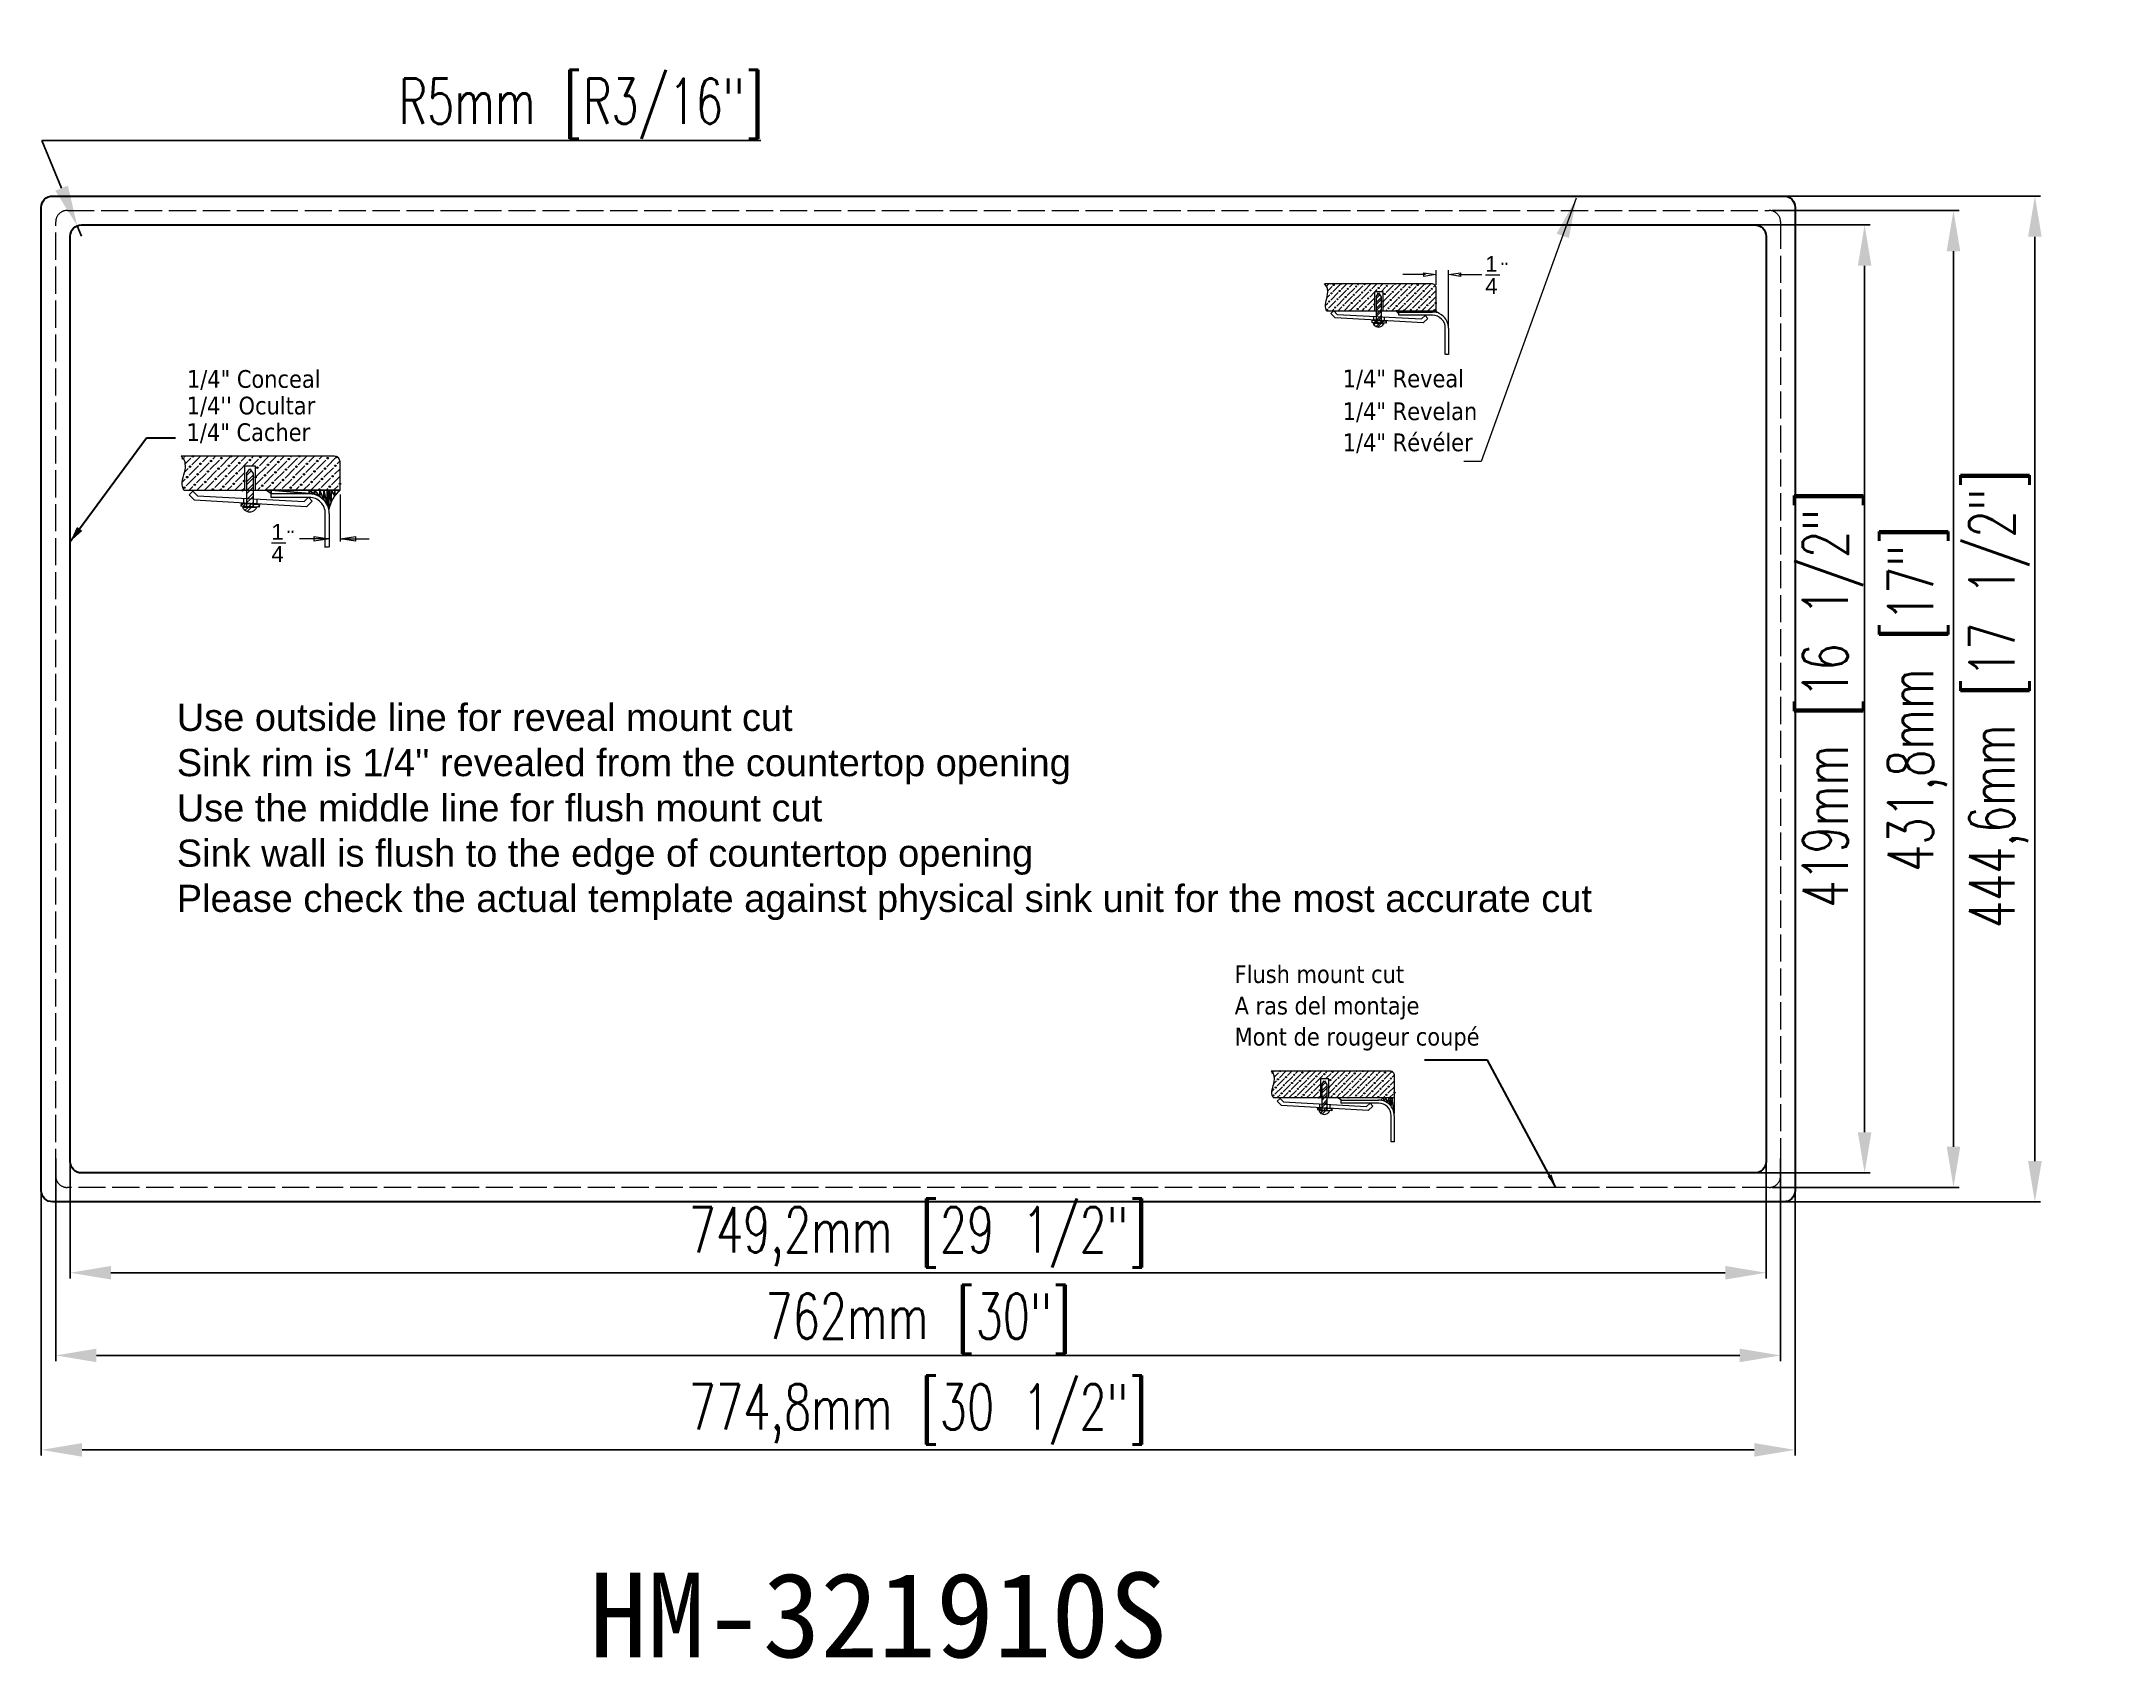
# Model space of a CAD drawing. Header units: millimetres. Extents: x 24811 to 87790, y -117828 to -2257.
# Drawn here: x 86878 to 87790, y -117828 to -117113 of the extents above; entities outside this region: 3.
import ezdxf

# ---------------------------------------------------------------- set-up
doc = ezdxf.new("R2010")
doc.units = ezdxf.units.MM
doc.header["$PDSIZE"] = -1
doc.linetypes.add('ACAD_ISO02W100', pattern=[15, 12, -3])
doc.layers.add('尺寸標注', color=1, linetype='Continuous', lineweight=30)
doc.layers.add('細實線', color=1, linetype='Continuous', lineweight=13)
doc.styles.add('0', font='arial.ttf', dxfattribs={"height": 1})
doc.styles.add('DIM', font='txt.shx', dxfattribs={"width": 0.7, "bigfont": 'chineset.shx'})
doc.dimstyles.new('9.8', dxfattribs={"dimscale": 9.8, "dimtxt": 2.5, "dimasz": 1.8, "dimexe": 1.6, "dimexo": 0.625, "dimtad": 1, "dimdec": 1, "dimdsep": 46, "dimlunit": 6, "dimtxsty": 'DIM', "dimcen": 0, "dimclrd": 1, "dimclre": 1, "dimclrt": 3, "dimadec": 1, "dimazin": 1, "dimtfac": 1, "dimtdec": 1, "dimtmove": 0, "dimatfit": 3, "dimfxl": 1, "dimtolj": 1, "dimlwd": 13, "dimlwe": 13, "dimarcsym": 0})
doc.dimstyles.new('DIMSTYLE_1', dxfattribs={"dimtxt": 9.5, "dimasz": 7, "dimexe": 0.18, "dimexo": 0.0625, "dimgap": 1, "dimtad": 1, "dimtoh": 1, "dimdsep": 46, "dimtxsty": 'Standard', "dimblk": '_FILLED', "dimcen": 0.09, "dimadec": 0, "dimazin": 0, "dimtp": 0.01, "dimtm": 0.01, "dimtfac": 1, "dimtofl": 0, "dimtmove": 0, "dimatfit": 3, "dimldrblk": '_FILLED', "dimfxl": 1, "dimtolj": 1, "dimarcsym": 0})
doc.dimstyles.new('mm+in', dxfattribs={"dimscale": 2, "dimtxt": 10, "dimasz": 9, "dimexe": 1.25, "dimexo": 0.625, "dimgap": 2, "dimtad": 1, "dimtoh": 1, "dimdec": 1, "dimtxsty": 'DIM', "dimcen": 0, "dimclrd": 1, "dimclre": 1, "dimclrt": 3, "dimadec": 0, "dimazin": 0, "dimtfac": 1, "dimtdec": 1, "dimtmove": 0, "dimatfit": 3, "dimfxl": 1, "dimarcsym": 0})
doc.dimstyles.new('mm+in(开孔纸尺寸)', dxfattribs={"dimscale": 3, "dimtxt": 3.8, "dimasz": 2, "dimexe": 1.25, "dimexo": 0.625, "dimgap": 2, "dimtad": 1, "dimdec": 1, "dimtxsty": 'DIM', "dimcen": 0, "dimclrd": 256, "dimclre": 256, "dimclrt": 3, "dimadec": 0, "dimazin": 0, "dimtfac": 1, "dimtdec": 1, "dimtofl": 0, "dimtmove": 0, "dimatfit": 1, "dimfxl": 1, "dimlwd": -1, "dimarcsym": 0})

msp = doc.modelspace()

# ---------------------------------------------------------------- texts
at = {"char_height": 20, "attachment_point": 1}
for insert in [(24811.04, -2256.79), (28756.29, -2256.79), (33235.59, -2268.79)]:
    msp.add_mtext('\\A1;', dxfattribs=dict(at, insert=insert))
at = {"lineweight": 9, "insert": (86938.12, -117405.87), "char_height": 12, "width": 625.1757, "attachment_point": 1}
msp.add_mtext("\\A1;{\\fArial|b0|i0|c0|p34;Use outside line for reveal mount cut ^JSink rim is 1/4'' revealed from the countertop opening^JUse the middle line for flush mount cut ^JSink wall is flush to the edge of countertop opening ^JPlease check the actual template against physical sink unit for the most accurate cut }", dxfattribs=at)
at = {"color": 6, "insert": (87120.45, -117789.86), "char_height": 37.5, "attachment_point": 1}
msp.add_mtext_dynamic_manual_height_columns('{\\fSimSun|b0|i0|c134|p34;HM-321910S }', width=22487.0606, gutter_width=187.5, heights=[0], dxfattribs=at).dxf.set("width", 650.8287)

# ---------------------------------------------------------------- blocks, each defined once
blk = doc.blocks.new('_FILLED')
at = {"color": 0, "linetype": 'ByBlock'}
blk.add_solid([(0, 0), (-1, 0.21), (-1, -0.21)], dxfattribs=at)
blk = doc.blocks.new('*D51')
at = {"layer": 'Defpoints', "color": 0}
for p in [(86894.12, -117194.61), (86896.03, -117199.23)]:
    blk.add_point(p, dxfattribs=at)
at = {"layer": '尺寸標注', "color": 1, "lineweight": -2}
for p, q in [((87196.06, -117156.85), (86878.48, -117156.85)), ((86878.48, -117156.85), (86887.23, -117177.98)), ((86896.03, -117199.23), (86894.12, -117194.61))]:
    blk.add_line(p, q, dxfattribs=at)
at = {"layer": '尺寸標注', "color": 1}
blk.add_solid([(86890, -117176.83), (86884.46, -117179.13), (86894.12, -117194.61)], dxfattribs=at)
at = {"layer": '尺寸標注', "color": 3, "insert": (87116.73, -117142.85), "char_height": 20, "attachment_point": 5, "style": 'DIM'}
blk.add_mtext('R5mm [R3/16"]', dxfattribs=at)
blk = doc.blocks.new('*D52')
at = {"layer": 'Defpoints', "color": 0}
for p in [(86878.23, -117598.16), (87653.03, -117598.16), (87653.03, -117735.65)]:
    blk.add_point(p, dxfattribs=at)
at = {"layer": '尺寸標注', "color": 1, "lineweight": -2}
for p, q in [((86878.23, -117599.41), (86878.23, -117738.15)), ((87653.03, -117599.41), (87653.03, -117738.15)), ((86896.23, -117735.65), (87635.03, -117735.65))]:
    blk.add_line(p, q, dxfattribs=at)
at = {"layer": '尺寸標注', "color": 1}
for points in [[(86896.23, -117732.65), (86896.23, -117738.65), (86878.23, -117735.65)], [(87635.03, -117732.65), (87635.03, -117738.65), (87653.03, -117735.65)]]:
    blk.add_solid(points, dxfattribs=at)
at = {"layer": '尺寸標注', "color": 3, "insert": (87265.63, -117719.98), "char_height": 20, "attachment_point": 5, "style": 'DIM'}
blk.add_mtext('774,8mm [30 1/2"]', dxfattribs=at)
blk = doc.blocks.new('*D53')
at = {"layer": 'Defpoints', "color": 0}
for p in [(86884.63, -117605.57), (87646.63, -117605.57), (87646.63, -117693.9)]:
    blk.add_point(p, dxfattribs=at)
at = {"layer": '尺寸標注', "color": 1, "lineweight": -2}
for p, q in [((86884.63, -117606.82), (86884.63, -117696.4)), ((87646.63, -117606.82), (87646.63, -117696.4)), ((86902.63, -117693.9), (87628.63, -117693.9))]:
    blk.add_line(p, q, dxfattribs=at)
at = {"layer": '尺寸標注', "color": 1}
for points in [[(86902.63, -117690.9), (86902.63, -117696.9), (86884.63, -117693.9)], [(87628.63, -117690.9), (87628.63, -117696.9), (87646.63, -117693.9)]]:
    blk.add_solid(points, dxfattribs=at)
at = {"layer": '尺寸標注', "color": 3, "insert": (87265.63, -117679.9), "char_height": 20, "attachment_point": 5, "style": 'DIM'}
blk.add_mtext('762mm [30"]', dxfattribs=at)
blk = doc.blocks.new('*D54')
at = {"layer": 'Defpoints', "color": 0}
for p in [(86891.03, -117594.52), (87640.23, -117594.52), (87640.23, -117657.36)]:
    blk.add_point(p, dxfattribs=at)
at = {"layer": '尺寸標注', "color": 1, "lineweight": -2}
for p, q in [((86891.03, -117595.77), (86891.03, -117659.86)), ((87640.23, -117595.77), (87640.23, -117659.86)), ((86909.03, -117657.36), (87622.23, -117657.36))]:
    blk.add_line(p, q, dxfattribs=at)
at = {"layer": '尺寸標注', "color": 1}
for points in [[(86909.03, -117654.36), (86909.03, -117660.36), (86891.03, -117657.36)], [(87622.23, -117654.36), (87622.23, -117660.36), (87640.23, -117657.36)]]:
    blk.add_solid(points, dxfattribs=at)
at = {"layer": '尺寸標注', "color": 3, "insert": (87265.63, -117641.69), "char_height": 20, "attachment_point": 5, "style": 'DIM'}
blk.add_mtext('749,2mm [29 1/2"]', dxfattribs=at)
blk = doc.blocks.new('*D55')
at = {"layer": 'Defpoints', "color": 0}
for p in [(87532.33, -117181.43), (87758.99, -117181.43), (87646.63, -117626.03)]:
    blk.add_point(p, dxfattribs=at)
at = {"layer": '尺寸標注', "color": 1, "lineweight": -2}
for p, q in [((87533.58, -117181.43), (87761.49, -117181.43)), ((87758.99, -117608.03), (87758.99, -117199.43)), ((87647.88, -117626.03), (87761.49, -117626.03))]:
    blk.add_line(p, q, dxfattribs=at)
at = {"layer": '尺寸標注', "color": 1}
for points in [[(87755.99, -117199.43), (87761.99, -117199.43), (87758.99, -117181.43)], [(87755.99, -117608.03), (87761.99, -117608.03), (87758.99, -117626.03)]]:
    blk.add_solid(points, dxfattribs=at)
at = {"layer": '尺寸標注', "color": 3, "insert": (87743.32, -117403.73), "char_height": 20, "attachment_point": 5, "rotation": 90, "style": 'DIM'}
blk.add_mtext('444,6mm [17 1/2"]', dxfattribs=at)
blk = doc.blocks.new('*D56')
at = {"layer": 'Defpoints', "color": 0}
for p in [(87641.63, -117187.83), (87641.63, -117619.63), (87723.03, -117619.63)]:
    blk.add_point(p, dxfattribs=at)
at = {"layer": '尺寸標注', "color": 1, "lineweight": -2}
for p, q in [((87642.88, -117187.83), (87725.53, -117187.83)), ((87723.03, -117205.83), (87723.03, -117601.63)), ((87642.88, -117619.63), (87725.53, -117619.63))]:
    blk.add_line(p, q, dxfattribs=at)
at = {"layer": '尺寸標注', "color": 1}
for points in [[(87720.03, -117205.83), (87726.03, -117205.83), (87723.03, -117187.83)], [(87720.03, -117601.63), (87726.03, -117601.63), (87723.03, -117619.63)]]:
    blk.add_solid(points, dxfattribs=at)
at = {"layer": '尺寸標注', "color": 3, "insert": (87707.36, -117403.73), "char_height": 20, "attachment_point": 5, "rotation": 90, "style": 'DIM'}
blk.add_mtext('431,8mm [17"]', dxfattribs=at)
blk = doc.blocks.new('*D70')
at = {"layer": 'Defpoints', "color": 0}
for p in [(87604.79, -117194.23), (87604.79, -117613.23), (87683.76, -117613.23)]:
    blk.add_point(p, dxfattribs=at)
at = {"layer": '尺寸標注', "color": 1, "lineweight": -2}
for p, q in [((87606.04, -117194.23), (87686.26, -117194.23)), ((87683.76, -117212.23), (87683.76, -117595.23)), ((87606.04, -117613.23), (87686.26, -117613.23))]:
    blk.add_line(p, q, dxfattribs=at)
at = {"layer": '尺寸標注', "color": 1}
for points in [[(87680.76, -117212.23), (87686.76, -117212.23), (87683.76, -117194.23)], [(87680.76, -117595.23), (87686.76, -117595.23), (87683.76, -117613.23)]]:
    blk.add_solid(points, dxfattribs=at)
at = {"layer": '尺寸標注', "color": 3, "insert": (87669.76, -117403.73), "char_height": 20, "attachment_point": 5, "rotation": 90, "style": 'DIM'}
blk.add_mtext('419mm [16 1/2"]', dxfattribs=at)
blk = doc.blocks.new('egege')
at = {"layer": '細實線', "lineweight": 9}
for points, knots in [([(87352.15, -116560.42), (87350.83, -116557.89), (87352.22, -116555.81), (87352.6, -116553.36), (87352.6, -116553.36), (87352.86, -116551.68), (87352.64, -116549.82), (87351.27, -116548.77)], [0, 0, 0, 0, 0.333333, 0.333333, 0.333333, 0.333333, 1, 1, 1, 1]), ([(87351.88, -116549.5), (87351.88, -116549.5), (87352.14, -116549.5), (87352.14, -116549.5), (87352.14, -116549.5), (87352.14, -116549.36), (87352.02, -116549.24), (87351.88, -116549.24), (87351.88, -116549.24), (87351.73, -116549.24), (87351.62, -116549.36), (87351.62, -116549.5), (87351.62, -116549.5), (87351.62, -116549.65), (87351.73, -116549.76), (87351.88, -116549.76), (87351.88, -116549.76), (87352.02, -116549.76), (87352.14, -116549.65), (87352.14, -116549.5), (87352.14, -116549.5), (87352.14, -116549.5), (87351.88, -116549.5), (87351.88, -116549.5)], [0, 0, 0, 0, 0.142857, 0.142857, 0.142857, 0.142857, 0.285714, 0.285714, 0.285714, 0.285714, 0.428571, 0.428571, 0.428571, 0.428571, 0.571429, 0.571429, 0.571429, 0.571429, 0.714286, 0.714286, 0.714286, 0.714286, 1, 1, 1, 1]), ([(87355.22, -116548.76), (87355.22, -116548.76), (87355.48, -116548.76), (87355.48, -116548.76), (87355.48, -116548.76), (87355.48, -116548.62), (87355.37, -116548.5), (87355.22, -116548.5), (87355.22, -116548.5), (87355.08, -116548.5), (87354.96, -116548.62), (87354.96, -116548.76), (87354.96, -116548.76), (87354.96, -116548.91), (87355.08, -116549.02), (87355.22, -116549.02), (87355.22, -116549.02), (87355.37, -116549.02), (87355.48, -116548.91), (87355.48, -116548.76), (87355.48, -116548.76), (87355.48, -116548.76), (87355.22, -116548.76), (87355.22, -116548.76)], [0, 0, 0, 0, 0.142857, 0.142857, 0.142857, 0.142857, 0.285714, 0.285714, 0.285714, 0.285714, 0.428571, 0.428571, 0.428571, 0.428571, 0.571429, 0.571429, 0.571429, 0.571429, 0.714286, 0.714286, 0.714286, 0.714286, 1, 1, 1, 1]), ([(87365.02, -116549.4), (87365.02, -116549.4), (87365.28, -116549.4), (87365.28, -116549.4), (87365.28, -116549.4), (87365.28, -116549.26), (87365.17, -116549.14), (87365.02, -116549.14), (87365.02, -116549.14), (87364.88, -116549.14), (87364.76, -116549.26), (87364.76, -116549.4), (87364.76, -116549.4), (87364.76, -116549.54), (87364.88, -116549.66), (87365.02, -116549.66), (87365.02, -116549.66), (87365.17, -116549.66), (87365.28, -116549.54), (87365.28, -116549.4), (87365.28, -116549.4), (87365.28, -116549.4), (87365.02, -116549.4), (87365.02, -116549.4)], [0, 0, 0, 0, 0.142857, 0.142857, 0.142857, 0.142857, 0.285714, 0.285714, 0.285714, 0.285714, 0.428571, 0.428571, 0.428571, 0.428571, 0.571429, 0.571429, 0.571429, 0.571429, 0.714286, 0.714286, 0.714286, 0.714286, 1, 1, 1, 1]), ([(87368.27, -116548.76), (87368.27, -116548.76), (87368.53, -116548.76), (87368.53, -116548.76), (87368.53, -116548.76), (87368.53, -116548.62), (87368.41, -116548.5), (87368.27, -116548.5), (87368.27, -116548.5), (87368.12, -116548.5), (87368.01, -116548.62), (87368.01, -116548.76), (87368.01, -116548.76), (87368.01, -116548.91), (87368.12, -116549.02), (87368.27, -116549.02), (87368.27, -116549.02), (87368.41, -116549.02), (87368.53, -116548.91), (87368.53, -116548.76), (87368.53, -116548.76), (87368.53, -116548.76), (87368.27, -116548.76), (87368.27, -116548.76)], [0, 0, 0, 0, 0.142857, 0.142857, 0.142857, 0.142857, 0.285714, 0.285714, 0.285714, 0.285714, 0.428571, 0.428571, 0.428571, 0.428571, 0.571429, 0.571429, 0.571429, 0.571429, 0.714286, 0.714286, 0.714286, 0.714286, 1, 1, 1, 1]), ([(87378.39, -116549.07), (87378.39, -116549.07), (87378.65, -116549.07), (87378.65, -116549.07), (87378.65, -116549.07), (87378.65, -116548.93), (87378.53, -116548.81), (87378.39, -116548.81), (87378.39, -116548.81), (87378.25, -116548.81), (87378.13, -116548.93), (87378.13, -116549.07), (87378.13, -116549.07), (87378.13, -116549.22), (87378.25, -116549.33), (87378.39, -116549.33), (87378.39, -116549.33), (87378.53, -116549.33), (87378.65, -116549.22), (87378.65, -116549.07), (87378.65, -116549.07), (87378.65, -116549.07), (87378.39, -116549.07), (87378.39, -116549.07)], [0, 0, 0, 0, 0.142857, 0.142857, 0.142857, 0.142857, 0.285714, 0.285714, 0.285714, 0.285714, 0.428571, 0.428571, 0.428571, 0.428571, 0.571429, 0.571429, 0.571429, 0.571429, 0.714286, 0.714286, 0.714286, 0.714286, 1, 1, 1, 1]), ([(87388.17, -116549.73), (87388.17, -116549.73), (87388.43, -116549.73), (87388.43, -116549.73), (87388.43, -116549.73), (87388.43, -116549.58), (87388.31, -116549.47), (87388.17, -116549.47), (87388.17, -116549.47), (87388.03, -116549.47), (87387.91, -116549.58), (87387.91, -116549.73), (87387.91, -116549.73), (87387.91, -116549.87), (87388.03, -116549.99), (87388.17, -116549.99), (87388.17, -116549.99), (87388.31, -116549.99), (87388.43, -116549.87), (87388.43, -116549.73), (87388.43, -116549.73), (87388.43, -116549.73), (87388.17, -116549.73), (87388.17, -116549.73)], [0, 0, 0, 0, 0.142857, 0.142857, 0.142857, 0.142857, 0.285714, 0.285714, 0.285714, 0.285714, 0.428571, 0.428571, 0.428571, 0.428571, 0.571429, 0.571429, 0.571429, 0.571429, 0.714286, 0.714286, 0.714286, 0.714286, 1, 1, 1, 1]), ([(87391.74, -116548.76), (87391.74, -116548.76), (87392, -116548.76), (87392, -116548.76), (87392, -116548.76), (87392, -116548.62), (87391.89, -116548.5), (87391.74, -116548.5), (87391.74, -116548.5), (87391.6, -116548.5), (87391.48, -116548.62), (87391.48, -116548.76), (87391.48, -116548.76), (87391.48, -116548.91), (87391.6, -116549.02), (87391.74, -116549.02), (87391.74, -116549.02), (87391.89, -116549.02), (87392, -116548.91), (87392, -116548.76), (87392, -116548.76), (87392, -116548.76), (87391.74, -116548.76), (87391.74, -116548.76)], [0, 0, 0, 0, 0.142857, 0.142857, 0.142857, 0.142857, 0.285714, 0.285714, 0.285714, 0.285714, 0.428571, 0.428571, 0.428571, 0.428571, 0.571429, 0.571429, 0.571429, 0.571429, 0.714286, 0.714286, 0.714286, 0.714286, 1, 1, 1, 1]), ([(87401.54, -116549.4), (87401.54, -116549.4), (87401.8, -116549.4), (87401.8, -116549.4), (87401.8, -116549.4), (87401.8, -116549.26), (87401.68, -116549.14), (87401.54, -116549.14), (87401.54, -116549.14), (87401.39, -116549.14), (87401.28, -116549.26), (87401.28, -116549.4), (87401.28, -116549.4), (87401.28, -116549.54), (87401.39, -116549.66), (87401.54, -116549.66), (87401.54, -116549.66), (87401.68, -116549.66), (87401.8, -116549.54), (87401.8, -116549.4), (87401.8, -116549.4), (87401.8, -116549.4), (87401.54, -116549.4), (87401.54, -116549.4)], [0, 0, 0, 0, 0.142857, 0.142857, 0.142857, 0.142857, 0.285714, 0.285714, 0.285714, 0.285714, 0.428571, 0.428571, 0.428571, 0.428571, 0.571429, 0.571429, 0.571429, 0.571429, 0.714286, 0.714286, 0.714286, 0.714286, 1, 1, 1, 1]), ([(87405.75, -116550.71), (87405.75, -116550.19), (87405.54, -116549.7), (87405.18, -116549.33), (87405.18, -116549.33), (87404.81, -116548.97), (87404.32, -116548.76), (87403.8, -116548.76)], [0, 0, 0, 0, 0.333333, 0.333333, 0.333333, 0.333333, 1, 1, 1, 1]), ([(87404.58, -116548.97), (87404.58, -116548.97), (87404.84, -116548.97), (87404.84, -116548.97), (87404.84, -116548.97), (87404.84, -116548.83), (87404.72, -116548.71), (87404.58, -116548.71), (87404.58, -116548.71), (87404.43, -116548.71), (87404.32, -116548.83), (87404.32, -116548.97), (87404.32, -116548.97), (87404.32, -116549.11), (87404.43, -116549.23), (87404.58, -116549.23), (87404.58, -116549.23), (87404.72, -116549.23), (87404.84, -116549.11), (87404.84, -116548.97), (87404.84, -116548.97), (87404.84, -116548.97), (87404.58, -116548.97), (87404.58, -116548.97)], [0, 0, 0, 0, 0.142857, 0.142857, 0.142857, 0.142857, 0.285714, 0.285714, 0.285714, 0.285714, 0.428571, 0.428571, 0.428571, 0.428571, 0.571429, 0.571429, 0.571429, 0.571429, 0.714286, 0.714286, 0.714286, 0.714286, 1, 1, 1, 1]), ([(87353.28, -116555.92), (87353.28, -116555.92), (87353.54, -116555.92), (87353.54, -116555.92), (87353.54, -116555.92), (87353.54, -116555.78), (87353.43, -116555.66), (87353.28, -116555.66), (87353.28, -116555.66), (87353.14, -116555.66), (87353.02, -116555.78), (87353.02, -116555.92), (87353.02, -116555.92), (87353.02, -116556.06), (87353.14, -116556.18), (87353.28, -116556.18), (87353.28, -116556.18), (87353.43, -116556.18), (87353.54, -116556.06), (87353.54, -116555.92), (87353.54, -116555.92), (87353.54, -116555.92), (87353.28, -116555.92), (87353.28, -116555.92)], [0, 0, 0, 0, 0.142857, 0.142857, 0.142857, 0.142857, 0.285714, 0.285714, 0.285714, 0.285714, 0.428571, 0.428571, 0.428571, 0.428571, 0.571429, 0.571429, 0.571429, 0.571429, 0.714286, 0.714286, 0.714286, 0.714286, 1, 1, 1, 1]), ([(87354.26, -116552.33), (87354.26, -116552.33), (87354.52, -116552.33), (87354.52, -116552.33), (87354.52, -116552.33), (87354.52, -116552.19), (87354.41, -116552.07), (87354.26, -116552.07), (87354.26, -116552.07), (87354.12, -116552.07), (87354, -116552.19), (87354, -116552.33), (87354, -116552.33), (87354, -116552.48), (87354.12, -116552.59), (87354.26, -116552.59), (87354.26, -116552.59), (87354.41, -116552.59), (87354.52, -116552.48), (87354.52, -116552.33), (87354.52, -116552.33), (87354.52, -116552.33), (87354.26, -116552.33), (87354.26, -116552.33)], [0, 0, 0, 0, 0.142857, 0.142857, 0.142857, 0.142857, 0.285714, 0.285714, 0.285714, 0.285714, 0.428571, 0.428571, 0.428571, 0.428571, 0.571429, 0.571429, 0.571429, 0.571429, 0.714286, 0.714286, 0.714286, 0.714286, 1, 1, 1, 1]), ([(87355.89, -116558.53), (87355.89, -116558.53), (87356.15, -116558.53), (87356.15, -116558.53), (87356.15, -116558.53), (87356.15, -116558.39), (87356.04, -116558.27), (87355.89, -116558.27), (87355.89, -116558.27), (87355.75, -116558.27), (87355.63, -116558.39), (87355.63, -116558.53), (87355.63, -116558.53), (87355.63, -116558.67), (87355.75, -116558.79), (87355.89, -116558.79), (87355.89, -116558.79), (87356.04, -116558.79), (87356.15, -116558.67), (87356.15, -116558.53), (87356.15, -116558.53), (87356.15, -116558.53), (87355.89, -116558.53), (87355.89, -116558.53)], [0, 0, 0, 0, 0.142857, 0.142857, 0.142857, 0.142857, 0.285714, 0.285714, 0.285714, 0.285714, 0.428571, 0.428571, 0.428571, 0.428571, 0.571429, 0.571429, 0.571429, 0.571429, 0.714286, 0.714286, 0.714286, 0.714286, 1, 1, 1, 1]), ([(87356.87, -116554.94), (87356.87, -116554.94), (87357.13, -116554.94), (87357.13, -116554.94), (87357.13, -116554.94), (87357.13, -116554.8), (87357.01, -116554.68), (87356.87, -116554.68), (87356.87, -116554.68), (87356.73, -116554.68), (87356.61, -116554.8), (87356.61, -116554.94), (87356.61, -116554.94), (87356.61, -116555.09), (87356.73, -116555.2), (87356.87, -116555.2), (87356.87, -116555.2), (87357.01, -116555.2), (87357.13, -116555.09), (87357.13, -116554.94), (87357.13, -116554.94), (87357.13, -116554.94), (87356.87, -116554.94), (87356.87, -116554.94)], [0, 0, 0, 0, 0.142857, 0.142857, 0.142857, 0.142857, 0.285714, 0.285714, 0.285714, 0.285714, 0.428571, 0.428571, 0.428571, 0.428571, 0.571429, 0.571429, 0.571429, 0.571429, 0.714286, 0.714286, 0.714286, 0.714286, 1, 1, 1, 1]), ([(87357.85, -116551.36), (87357.85, -116551.36), (87358.11, -116551.36), (87358.11, -116551.36), (87358.11, -116551.36), (87358.11, -116551.21), (87357.99, -116551.09), (87357.85, -116551.09), (87357.85, -116551.09), (87357.7, -116551.09), (87357.59, -116551.21), (87357.59, -116551.36), (87357.59, -116551.36), (87357.59, -116551.5), (87357.7, -116551.61), (87357.85, -116551.61), (87357.85, -116551.61), (87357.99, -116551.61), (87358.11, -116551.5), (87358.11, -116551.36), (87358.11, -116551.36), (87358.11, -116551.36), (87357.85, -116551.36), (87357.85, -116551.36)], [0, 0, 0, 0, 0.142857, 0.142857, 0.142857, 0.142857, 0.285714, 0.285714, 0.285714, 0.285714, 0.428571, 0.428571, 0.428571, 0.428571, 0.571429, 0.571429, 0.571429, 0.571429, 0.714286, 0.714286, 0.714286, 0.714286, 1, 1, 1, 1]), ([(87359.48, -116557.55), (87359.48, -116557.55), (87359.74, -116557.55), (87359.74, -116557.55), (87359.74, -116557.55), (87359.74, -116557.41), (87359.62, -116557.29), (87359.48, -116557.29), (87359.48, -116557.29), (87359.34, -116557.29), (87359.22, -116557.41), (87359.22, -116557.55), (87359.22, -116557.55), (87359.22, -116557.69), (87359.34, -116557.81), (87359.48, -116557.81), (87359.48, -116557.81), (87359.62, -116557.81), (87359.74, -116557.69), (87359.74, -116557.55), (87359.74, -116557.55), (87359.74, -116557.55), (87359.48, -116557.55), (87359.48, -116557.55)], [0, 0, 0, 0, 0.142857, 0.142857, 0.142857, 0.142857, 0.285714, 0.285714, 0.285714, 0.285714, 0.428571, 0.428571, 0.428571, 0.428571, 0.571429, 0.571429, 0.571429, 0.571429, 0.714286, 0.714286, 0.714286, 0.714286, 1, 1, 1, 1]), ([(87360.46, -116553.96), (87360.46, -116553.96), (87360.72, -116553.96), (87360.72, -116553.96), (87360.72, -116553.96), (87360.72, -116553.82), (87360.6, -116553.7), (87360.46, -116553.7), (87360.46, -116553.7), (87360.31, -116553.7), (87360.2, -116553.82), (87360.2, -116553.96), (87360.2, -116553.96), (87360.2, -116554.11), (87360.31, -116554.22), (87360.46, -116554.22), (87360.46, -116554.22), (87360.6, -116554.22), (87360.72, -116554.11), (87360.72, -116553.96), (87360.72, -116553.96), (87360.72, -116553.96), (87360.46, -116553.96), (87360.46, -116553.96)], [0, 0, 0, 0, 0.142857, 0.142857, 0.142857, 0.142857, 0.285714, 0.285714, 0.285714, 0.285714, 0.428571, 0.428571, 0.428571, 0.428571, 0.571429, 0.571429, 0.571429, 0.571429, 0.714286, 0.714286, 0.714286, 0.714286, 1, 1, 1, 1]), ([(87361.44, -116550.38), (87361.44, -116550.38), (87361.7, -116550.38), (87361.7, -116550.38), (87361.7, -116550.38), (87361.7, -116550.24), (87361.58, -116550.12), (87361.44, -116550.12), (87361.44, -116550.12), (87361.29, -116550.12), (87361.18, -116550.24), (87361.18, -116550.38), (87361.18, -116550.38), (87361.18, -116550.52), (87361.29, -116550.64), (87361.44, -116550.64), (87361.44, -116550.64), (87361.58, -116550.64), (87361.7, -116550.52), (87361.7, -116550.38), (87361.7, -116550.38), (87361.7, -116550.38), (87361.44, -116550.38), (87361.44, -116550.38)], [0, 0, 0, 0, 0.142857, 0.142857, 0.142857, 0.142857, 0.285714, 0.285714, 0.285714, 0.285714, 0.428571, 0.428571, 0.428571, 0.428571, 0.571429, 0.571429, 0.571429, 0.571429, 0.714286, 0.714286, 0.714286, 0.714286, 1, 1, 1, 1]), ([(87363.07, -116556.57), (87363.07, -116556.57), (87363.33, -116556.57), (87363.33, -116556.57), (87363.33, -116556.57), (87363.33, -116556.43), (87363.21, -116556.31), (87363.07, -116556.31), (87363.07, -116556.31), (87362.92, -116556.31), (87362.81, -116556.43), (87362.81, -116556.57), (87362.81, -116556.57), (87362.81, -116556.71), (87362.92, -116556.83), (87363.07, -116556.83), (87363.07, -116556.83), (87363.21, -116556.83), (87363.33, -116556.71), (87363.33, -116556.57), (87363.33, -116556.57), (87363.33, -116556.57), (87363.07, -116556.57), (87363.07, -116556.57)], [0, 0, 0, 0, 0.142857, 0.142857, 0.142857, 0.142857, 0.285714, 0.285714, 0.285714, 0.285714, 0.428571, 0.428571, 0.428571, 0.428571, 0.571429, 0.571429, 0.571429, 0.571429, 0.714286, 0.714286, 0.714286, 0.714286, 1, 1, 1, 1]), ([(87364.04, -116552.99), (87364.04, -116552.99), (87364.3, -116552.99), (87364.3, -116552.99), (87364.3, -116552.99), (87364.3, -116552.84), (87364.19, -116552.73), (87364.04, -116552.73), (87364.04, -116552.73), (87363.9, -116552.73), (87363.78, -116552.84), (87363.78, -116552.99), (87363.78, -116552.99), (87363.78, -116553.13), (87363.9, -116553.25), (87364.04, -116553.25), (87364.04, -116553.25), (87364.19, -116553.25), (87364.3, -116553.13), (87364.3, -116552.99), (87364.3, -116552.99), (87364.3, -116552.99), (87364.04, -116552.99), (87364.04, -116552.99)], [0, 0, 0, 0, 0.142857, 0.142857, 0.142857, 0.142857, 0.285714, 0.285714, 0.285714, 0.285714, 0.428571, 0.428571, 0.428571, 0.428571, 0.571429, 0.571429, 0.571429, 0.571429, 0.714286, 0.714286, 0.714286, 0.714286, 1, 1, 1, 1]), ([(87366.65, -116555.59), (87366.65, -116555.59), (87366.91, -116555.59), (87366.91, -116555.59), (87366.91, -116555.59), (87366.91, -116555.45), (87366.79, -116555.34), (87366.65, -116555.34), (87366.65, -116555.34), (87366.51, -116555.34), (87366.39, -116555.45), (87366.39, -116555.59), (87366.39, -116555.59), (87366.39, -116555.74), (87366.51, -116555.86), (87366.65, -116555.86), (87366.65, -116555.86), (87366.79, -116555.86), (87366.91, -116555.74), (87366.91, -116555.59), (87366.91, -116555.59), (87366.91, -116555.59), (87366.65, -116555.59), (87366.65, -116555.59)], [0, 0, 0, 0, 0.142857, 0.142857, 0.142857, 0.142857, 0.285714, 0.285714, 0.285714, 0.285714, 0.428571, 0.428571, 0.428571, 0.428571, 0.571429, 0.571429, 0.571429, 0.571429, 0.714286, 0.714286, 0.714286, 0.714286, 1, 1, 1, 1]), ([(87367.63, -116552.01), (87367.63, -116552.01), (87367.89, -116552.01), (87367.89, -116552.01), (87367.89, -116552.01), (87367.89, -116551.86), (87367.77, -116551.75), (87367.63, -116551.75), (87367.63, -116551.75), (87367.49, -116551.75), (87367.37, -116551.86), (87367.37, -116552.01), (87367.37, -116552.01), (87367.37, -116552.15), (87367.49, -116552.27), (87367.63, -116552.27), (87367.63, -116552.27), (87367.77, -116552.27), (87367.89, -116552.15), (87367.89, -116552.01), (87367.89, -116552.01), (87367.89, -116552.01), (87367.63, -116552.01), (87367.63, -116552.01)], [0, 0, 0, 0, 0.142857, 0.142857, 0.142857, 0.142857, 0.285714, 0.285714, 0.285714, 0.285714, 0.428571, 0.428571, 0.428571, 0.428571, 0.571429, 0.571429, 0.571429, 0.571429, 0.714286, 0.714286, 0.714286, 0.714286, 1, 1, 1, 1]), ([(87369.26, -116558.2), (87369.26, -116558.2), (87369.52, -116558.2), (87369.52, -116558.2), (87369.52, -116558.2), (87369.52, -116558.06), (87369.4, -116557.94), (87369.26, -116557.94), (87369.26, -116557.94), (87369.11, -116557.94), (87369, -116558.06), (87369, -116558.2), (87369, -116558.2), (87369, -116558.35), (87369.11, -116558.46), (87369.26, -116558.46), (87369.26, -116558.46), (87369.4, -116558.46), (87369.52, -116558.35), (87369.52, -116558.2), (87369.52, -116558.2), (87369.52, -116558.2), (87369.26, -116558.2), (87369.26, -116558.2)], [0, 0, 0, 0, 0.142857, 0.142857, 0.142857, 0.142857, 0.285714, 0.285714, 0.285714, 0.285714, 0.428571, 0.428571, 0.428571, 0.428571, 0.571429, 0.571429, 0.571429, 0.571429, 0.714286, 0.714286, 0.714286, 0.714286, 1, 1, 1, 1]), ([(87370.24, -116554.62), (87370.24, -116554.62), (87370.5, -116554.62), (87370.5, -116554.62), (87370.5, -116554.62), (87370.5, -116554.47), (87370.38, -116554.36), (87370.24, -116554.36), (87370.24, -116554.36), (87370.1, -116554.36), (87369.98, -116554.47), (87369.98, -116554.62), (87369.98, -116554.62), (87369.98, -116554.76), (87370.1, -116554.88), (87370.24, -116554.88), (87370.24, -116554.88), (87370.38, -116554.88), (87370.5, -116554.76), (87370.5, -116554.62), (87370.5, -116554.62), (87370.5, -116554.62), (87370.24, -116554.62), (87370.24, -116554.62)], [0, 0, 0, 0, 0.142857, 0.142857, 0.142857, 0.142857, 0.285714, 0.285714, 0.285714, 0.285714, 0.428571, 0.428571, 0.428571, 0.428571, 0.571429, 0.571429, 0.571429, 0.571429, 0.714286, 0.714286, 0.714286, 0.714286, 1, 1, 1, 1]), ([(87371.22, -116551.03), (87371.22, -116551.03), (87371.48, -116551.03), (87371.48, -116551.03), (87371.48, -116551.03), (87371.48, -116550.89), (87371.36, -116550.77), (87371.22, -116550.77), (87371.22, -116550.77), (87371.07, -116550.77), (87370.96, -116550.89), (87370.96, -116551.03), (87370.96, -116551.03), (87370.96, -116551.17), (87371.07, -116551.29), (87371.22, -116551.29), (87371.22, -116551.29), (87371.36, -116551.29), (87371.48, -116551.17), (87371.48, -116551.03), (87371.48, -116551.03), (87371.48, -116551.03), (87371.22, -116551.03), (87371.22, -116551.03)], [0, 0, 0, 0, 0.142857, 0.142857, 0.142857, 0.142857, 0.285714, 0.285714, 0.285714, 0.285714, 0.428571, 0.428571, 0.428571, 0.428571, 0.571429, 0.571429, 0.571429, 0.571429, 0.714286, 0.714286, 0.714286, 0.714286, 1, 1, 1, 1]), ([(87372.85, -116557.22), (87372.85, -116557.22), (87373.11, -116557.22), (87373.11, -116557.22), (87373.11, -116557.22), (87373.11, -116557.08), (87372.99, -116556.96), (87372.85, -116556.96), (87372.85, -116556.96), (87372.7, -116556.96), (87372.59, -116557.08), (87372.59, -116557.22), (87372.59, -116557.22), (87372.59, -116557.37), (87372.7, -116557.48), (87372.85, -116557.48), (87372.85, -116557.48), (87372.99, -116557.48), (87373.11, -116557.37), (87373.11, -116557.22), (87373.11, -116557.22), (87373.11, -116557.22), (87372.85, -116557.22), (87372.85, -116557.22)], [0, 0, 0, 0, 0.142857, 0.142857, 0.142857, 0.142857, 0.285714, 0.285714, 0.285714, 0.285714, 0.428571, 0.428571, 0.428571, 0.428571, 0.571429, 0.571429, 0.571429, 0.571429, 0.714286, 0.714286, 0.714286, 0.714286, 1, 1, 1, 1]), ([(87374.8, -116550.05), (87374.8, -116550.05), (87375.06, -116550.05), (87375.06, -116550.05), (87375.06, -116550.05), (87375.06, -116549.91), (87374.94, -116549.79), (87374.8, -116549.79), (87374.8, -116549.79), (87374.66, -116549.79), (87374.54, -116549.91), (87374.54, -116550.05), (87374.54, -116550.05), (87374.54, -116550.2), (87374.66, -116550.31), (87374.8, -116550.31), (87374.8, -116550.31), (87374.94, -116550.31), (87375.06, -116550.2), (87375.06, -116550.05), (87375.06, -116550.05), (87375.06, -116550.05), (87374.8, -116550.05), (87374.8, -116550.05)], [0, 0, 0, 0, 0.142857, 0.142857, 0.142857, 0.142857, 0.285714, 0.285714, 0.285714, 0.285714, 0.428571, 0.428571, 0.428571, 0.428571, 0.571429, 0.571429, 0.571429, 0.571429, 0.714286, 0.714286, 0.714286, 0.714286, 1, 1, 1, 1]), ([(87376.75, -116555.93), (87376.75, -116555.93), (87377.01, -116555.93), (87377.01, -116555.93), (87377.01, -116555.93), (87377.01, -116555.79), (87376.89, -116555.67), (87376.75, -116555.67), (87376.75, -116555.67), (87376.61, -116555.67), (87376.49, -116555.79), (87376.49, -116555.93), (87376.49, -116555.93), (87376.49, -116556.07), (87376.61, -116556.19), (87376.75, -116556.19), (87376.75, -116556.19), (87376.89, -116556.19), (87377.01, -116556.07), (87377.01, -116555.93), (87377.01, -116555.93), (87377.01, -116555.93), (87376.75, -116555.93), (87376.75, -116555.93)], [0, 0, 0, 0, 0.142857, 0.142857, 0.142857, 0.142857, 0.285714, 0.285714, 0.285714, 0.285714, 0.428571, 0.428571, 0.428571, 0.428571, 0.571429, 0.571429, 0.571429, 0.571429, 0.714286, 0.714286, 0.714286, 0.714286, 1, 1, 1, 1]), ([(87377.41, -116552.66), (87377.41, -116552.66), (87377.67, -116552.66), (87377.67, -116552.66), (87377.67, -116552.66), (87377.67, -116552.52), (87377.55, -116552.4), (87377.41, -116552.4), (87377.41, -116552.4), (87377.27, -116552.4), (87377.15, -116552.52), (87377.15, -116552.66), (87377.15, -116552.66), (87377.15, -116552.8), (87377.27, -116552.92), (87377.41, -116552.92), (87377.41, -116552.92), (87377.55, -116552.92), (87377.67, -116552.8), (87377.67, -116552.66), (87377.67, -116552.66), (87377.67, -116552.66), (87377.41, -116552.66), (87377.41, -116552.66)], [0, 0, 0, 0, 0.142857, 0.142857, 0.142857, 0.142857, 0.285714, 0.285714, 0.285714, 0.285714, 0.428571, 0.428571, 0.428571, 0.428571, 0.571429, 0.571429, 0.571429, 0.571429, 0.714286, 0.714286, 0.714286, 0.714286, 1, 1, 1, 1]), ([(87379.04, -116558.85), (87379.04, -116558.85), (87379.3, -116558.85), (87379.3, -116558.85), (87379.3, -116558.85), (87379.3, -116558.71), (87379.19, -116558.59), (87379.04, -116558.59), (87379.04, -116558.59), (87378.9, -116558.59), (87378.78, -116558.71), (87378.78, -116558.85), (87378.78, -116558.85), (87378.78, -116559), (87378.9, -116559.11), (87379.04, -116559.11), (87379.04, -116559.11), (87379.19, -116559.11), (87379.3, -116559), (87379.3, -116558.85), (87379.3, -116558.85), (87379.3, -116558.85), (87379.04, -116558.85), (87379.04, -116558.85)], [0, 0, 0, 0, 0.142857, 0.142857, 0.142857, 0.142857, 0.285714, 0.285714, 0.285714, 0.285714, 0.428571, 0.428571, 0.428571, 0.428571, 0.571429, 0.571429, 0.571429, 0.571429, 0.714286, 0.714286, 0.714286, 0.714286, 1, 1, 1, 1]), ([(87380.02, -116555.27), (87380.02, -116555.27), (87380.28, -116555.27), (87380.28, -116555.27), (87380.28, -116555.27), (87380.28, -116555.13), (87380.16, -116555.01), (87380.02, -116555.01), (87380.02, -116555.01), (87379.87, -116555.01), (87379.76, -116555.13), (87379.76, -116555.27), (87379.76, -116555.27), (87379.76, -116555.41), (87379.87, -116555.53), (87380.02, -116555.53), (87380.02, -116555.53), (87380.16, -116555.53), (87380.28, -116555.41), (87380.28, -116555.27), (87380.28, -116555.27), (87380.28, -116555.27), (87380.02, -116555.27), (87380.02, -116555.27)], [0, 0, 0, 0, 0.142857, 0.142857, 0.142857, 0.142857, 0.285714, 0.285714, 0.285714, 0.285714, 0.428571, 0.428571, 0.428571, 0.428571, 0.571429, 0.571429, 0.571429, 0.571429, 0.714286, 0.714286, 0.714286, 0.714286, 1, 1, 1, 1]), ([(87381, -116551.68), (87381, -116551.68), (87381.26, -116551.68), (87381.26, -116551.68), (87381.26, -116551.68), (87381.26, -116551.54), (87381.14, -116551.42), (87381, -116551.42), (87381, -116551.42), (87380.85, -116551.42), (87380.74, -116551.54), (87380.74, -116551.68), (87380.74, -116551.68), (87380.74, -116551.82), (87380.85, -116551.94), (87381, -116551.94), (87381, -116551.94), (87381.14, -116551.94), (87381.26, -116551.82), (87381.26, -116551.68), (87381.26, -116551.68), (87381.26, -116551.68), (87381, -116551.68), (87381, -116551.68)], [0, 0, 0, 0, 0.142857, 0.142857, 0.142857, 0.142857, 0.285714, 0.285714, 0.285714, 0.285714, 0.428571, 0.428571, 0.428571, 0.428571, 0.571429, 0.571429, 0.571429, 0.571429, 0.714286, 0.714286, 0.714286, 0.714286, 1, 1, 1, 1]), ([(87382.63, -116557.88), (87382.63, -116557.88), (87382.89, -116557.88), (87382.89, -116557.88), (87382.89, -116557.88), (87382.89, -116557.73), (87382.77, -116557.62), (87382.63, -116557.62), (87382.63, -116557.62), (87382.48, -116557.62), (87382.37, -116557.73), (87382.37, -116557.88), (87382.37, -116557.88), (87382.37, -116558.02), (87382.48, -116558.14), (87382.63, -116558.14), (87382.63, -116558.14), (87382.77, -116558.14), (87382.89, -116558.02), (87382.89, -116557.88), (87382.89, -116557.88), (87382.89, -116557.88), (87382.63, -116557.88), (87382.63, -116557.88)], [0, 0, 0, 0, 0.142857, 0.142857, 0.142857, 0.142857, 0.285714, 0.285714, 0.285714, 0.285714, 0.428571, 0.428571, 0.428571, 0.428571, 0.571429, 0.571429, 0.571429, 0.571429, 0.714286, 0.714286, 0.714286, 0.714286, 1, 1, 1, 1]), ([(87383.6, -116554.29), (87383.6, -116554.29), (87383.86, -116554.29), (87383.86, -116554.29), (87383.86, -116554.29), (87383.86, -116554.15), (87383.75, -116554.03), (87383.6, -116554.03), (87383.6, -116554.03), (87383.46, -116554.03), (87383.34, -116554.15), (87383.34, -116554.29), (87383.34, -116554.29), (87383.34, -116554.43), (87383.46, -116554.55), (87383.6, -116554.55), (87383.6, -116554.55), (87383.75, -116554.55), (87383.86, -116554.43), (87383.86, -116554.29), (87383.86, -116554.29), (87383.86, -116554.29), (87383.6, -116554.29), (87383.6, -116554.29)], [0, 0, 0, 0, 0.142857, 0.142857, 0.142857, 0.142857, 0.285714, 0.285714, 0.285714, 0.285714, 0.428571, 0.428571, 0.428571, 0.428571, 0.571429, 0.571429, 0.571429, 0.571429, 0.714286, 0.714286, 0.714286, 0.714286, 1, 1, 1, 1]), ([(87384.58, -116550.7), (87384.58, -116550.7), (87384.84, -116550.7), (87384.84, -116550.7), (87384.84, -116550.7), (87384.84, -116550.56), (87384.73, -116550.44), (87384.58, -116550.44), (87384.58, -116550.44), (87384.44, -116550.44), (87384.32, -116550.56), (87384.32, -116550.7), (87384.32, -116550.7), (87384.32, -116550.85), (87384.44, -116550.96), (87384.58, -116550.96), (87384.58, -116550.96), (87384.73, -116550.96), (87384.84, -116550.85), (87384.84, -116550.7), (87384.84, -116550.7), (87384.84, -116550.7), (87384.58, -116550.7), (87384.58, -116550.7)], [0, 0, 0, 0, 0.142857, 0.142857, 0.142857, 0.142857, 0.285714, 0.285714, 0.285714, 0.285714, 0.428571, 0.428571, 0.428571, 0.428571, 0.571429, 0.571429, 0.571429, 0.571429, 0.714286, 0.714286, 0.714286, 0.714286, 1, 1, 1, 1]), ([(87386.21, -116556.9), (87386.21, -116556.9), (87386.47, -116556.9), (87386.47, -116556.9), (87386.47, -116556.9), (87386.47, -116556.75), (87386.36, -116556.64), (87386.21, -116556.64), (87386.21, -116556.64), (87386.07, -116556.64), (87385.95, -116556.75), (87385.95, -116556.9), (87385.95, -116556.9), (87385.95, -116557.04), (87386.07, -116557.16), (87386.21, -116557.16), (87386.21, -116557.16), (87386.36, -116557.16), (87386.47, -116557.04), (87386.47, -116556.9), (87386.47, -116556.9), (87386.47, -116556.9), (87386.21, -116556.9), (87386.21, -116556.9)], [0, 0, 0, 0, 0.142857, 0.142857, 0.142857, 0.142857, 0.285714, 0.285714, 0.285714, 0.285714, 0.428571, 0.428571, 0.428571, 0.428571, 0.571429, 0.571429, 0.571429, 0.571429, 0.714286, 0.714286, 0.714286, 0.714286, 1, 1, 1, 1]), ([(87387.19, -116553.31), (87387.19, -116553.31), (87387.45, -116553.31), (87387.45, -116553.31), (87387.45, -116553.31), (87387.45, -116553.17), (87387.34, -116553.05), (87387.19, -116553.05), (87387.19, -116553.05), (87387.05, -116553.05), (87386.93, -116553.17), (87386.93, -116553.31), (87386.93, -116553.31), (87386.93, -116553.46), (87387.05, -116553.57), (87387.19, -116553.57), (87387.19, -116553.57), (87387.34, -116553.57), (87387.45, -116553.46), (87387.45, -116553.31), (87387.45, -116553.31), (87387.45, -116553.31), (87387.19, -116553.31), (87387.19, -116553.31)], [0, 0, 0, 0, 0.142857, 0.142857, 0.142857, 0.142857, 0.285714, 0.285714, 0.285714, 0.285714, 0.428571, 0.428571, 0.428571, 0.428571, 0.571429, 0.571429, 0.571429, 0.571429, 0.714286, 0.714286, 0.714286, 0.714286, 1, 1, 1, 1]), ([(87389.8, -116555.92), (87389.8, -116555.92), (87390.06, -116555.92), (87390.06, -116555.92), (87390.06, -116555.92), (87390.06, -116555.78), (87389.94, -116555.66), (87389.8, -116555.66), (87389.8, -116555.66), (87389.66, -116555.66), (87389.54, -116555.78), (87389.54, -116555.92), (87389.54, -116555.92), (87389.54, -116556.06), (87389.66, -116556.18), (87389.8, -116556.18), (87389.8, -116556.18), (87389.94, -116556.18), (87390.06, -116556.06), (87390.06, -116555.92), (87390.06, -116555.92), (87390.06, -116555.92), (87389.8, -116555.92), (87389.8, -116555.92)], [0, 0, 0, 0, 0.142857, 0.142857, 0.142857, 0.142857, 0.285714, 0.285714, 0.285714, 0.285714, 0.428571, 0.428571, 0.428571, 0.428571, 0.571429, 0.571429, 0.571429, 0.571429, 0.714286, 0.714286, 0.714286, 0.714286, 1, 1, 1, 1]), ([(87390.78, -116552.33), (87390.78, -116552.33), (87391.04, -116552.33), (87391.04, -116552.33), (87391.04, -116552.33), (87391.04, -116552.19), (87390.92, -116552.07), (87390.78, -116552.07), (87390.78, -116552.07), (87390.64, -116552.07), (87390.52, -116552.19), (87390.52, -116552.33), (87390.52, -116552.33), (87390.52, -116552.48), (87390.64, -116552.59), (87390.78, -116552.59), (87390.78, -116552.59), (87390.92, -116552.59), (87391.04, -116552.48), (87391.04, -116552.33), (87391.04, -116552.33), (87391.04, -116552.33), (87390.78, -116552.33), (87390.78, -116552.33)], [0, 0, 0, 0, 0.142857, 0.142857, 0.142857, 0.142857, 0.285714, 0.285714, 0.285714, 0.285714, 0.428571, 0.428571, 0.428571, 0.428571, 0.571429, 0.571429, 0.571429, 0.571429, 0.714286, 0.714286, 0.714286, 0.714286, 1, 1, 1, 1]), ([(87392.41, -116558.53), (87392.41, -116558.53), (87392.67, -116558.53), (87392.67, -116558.53), (87392.67, -116558.53), (87392.67, -116558.39), (87392.55, -116558.27), (87392.41, -116558.27), (87392.41, -116558.27), (87392.26, -116558.27), (87392.15, -116558.39), (87392.15, -116558.53), (87392.15, -116558.53), (87392.15, -116558.67), (87392.26, -116558.79), (87392.41, -116558.79), (87392.41, -116558.79), (87392.55, -116558.79), (87392.67, -116558.67), (87392.67, -116558.53), (87392.67, -116558.53), (87392.67, -116558.53), (87392.41, -116558.53), (87392.41, -116558.53)], [0, 0, 0, 0, 0.142857, 0.142857, 0.142857, 0.142857, 0.285714, 0.285714, 0.285714, 0.285714, 0.428571, 0.428571, 0.428571, 0.428571, 0.571429, 0.571429, 0.571429, 0.571429, 0.714286, 0.714286, 0.714286, 0.714286, 1, 1, 1, 1]), ([(87393.39, -116554.94), (87393.39, -116554.94), (87393.65, -116554.94), (87393.65, -116554.94), (87393.65, -116554.94), (87393.65, -116554.8), (87393.53, -116554.68), (87393.39, -116554.68), (87393.39, -116554.68), (87393.24, -116554.68), (87393.13, -116554.8), (87393.13, -116554.94), (87393.13, -116554.94), (87393.13, -116555.09), (87393.24, -116555.2), (87393.39, -116555.2), (87393.39, -116555.2), (87393.53, -116555.2), (87393.65, -116555.09), (87393.65, -116554.94), (87393.65, -116554.94), (87393.65, -116554.94), (87393.39, -116554.94), (87393.39, -116554.94)], [0, 0, 0, 0, 0.142857, 0.142857, 0.142857, 0.142857, 0.285714, 0.285714, 0.285714, 0.285714, 0.428571, 0.428571, 0.428571, 0.428571, 0.571429, 0.571429, 0.571429, 0.571429, 0.714286, 0.714286, 0.714286, 0.714286, 1, 1, 1, 1]), ([(87394.37, -116551.36), (87394.37, -116551.36), (87394.63, -116551.36), (87394.63, -116551.36), (87394.63, -116551.36), (87394.63, -116551.21), (87394.51, -116551.09), (87394.37, -116551.09), (87394.37, -116551.09), (87394.22, -116551.09), (87394.11, -116551.21), (87394.11, -116551.36), (87394.11, -116551.36), (87394.11, -116551.5), (87394.22, -116551.61), (87394.37, -116551.61), (87394.37, -116551.61), (87394.51, -116551.61), (87394.63, -116551.5), (87394.63, -116551.36), (87394.63, -116551.36), (87394.63, -116551.36), (87394.37, -116551.36), (87394.37, -116551.36)], [0, 0, 0, 0, 0.142857, 0.142857, 0.142857, 0.142857, 0.285714, 0.285714, 0.285714, 0.285714, 0.428571, 0.428571, 0.428571, 0.428571, 0.571429, 0.571429, 0.571429, 0.571429, 0.714286, 0.714286, 0.714286, 0.714286, 1, 1, 1, 1]), ([(87395.99, -116557.55), (87395.99, -116557.55), (87396.26, -116557.55), (87396.26, -116557.55), (87396.26, -116557.55), (87396.26, -116557.41), (87396.14, -116557.29), (87395.99, -116557.29), (87395.99, -116557.29), (87395.85, -116557.29), (87395.73, -116557.41), (87395.73, -116557.55), (87395.73, -116557.55), (87395.73, -116557.69), (87395.85, -116557.81), (87395.99, -116557.81), (87395.99, -116557.81), (87396.14, -116557.81), (87396.26, -116557.69), (87396.26, -116557.55), (87396.26, -116557.55), (87396.26, -116557.55), (87395.99, -116557.55), (87395.99, -116557.55)], [0, 0, 0, 0, 0.142857, 0.142857, 0.142857, 0.142857, 0.285714, 0.285714, 0.285714, 0.285714, 0.428571, 0.428571, 0.428571, 0.428571, 0.571429, 0.571429, 0.571429, 0.571429, 0.714286, 0.714286, 0.714286, 0.714286, 1, 1, 1, 1]), ([(87396.97, -116553.96), (87396.97, -116553.96), (87397.23, -116553.96), (87397.23, -116553.96), (87397.23, -116553.96), (87397.23, -116553.82), (87397.12, -116553.7), (87396.97, -116553.7), (87396.97, -116553.7), (87396.83, -116553.7), (87396.71, -116553.82), (87396.71, -116553.96), (87396.71, -116553.96), (87396.71, -116554.11), (87396.83, -116554.22), (87396.97, -116554.22), (87396.97, -116554.22), (87397.12, -116554.22), (87397.23, -116554.11), (87397.23, -116553.96), (87397.23, -116553.96), (87397.23, -116553.96), (87396.97, -116553.96), (87396.97, -116553.96)], [0, 0, 0, 0, 0.142857, 0.142857, 0.142857, 0.142857, 0.285714, 0.285714, 0.285714, 0.285714, 0.428571, 0.428571, 0.428571, 0.428571, 0.571429, 0.571429, 0.571429, 0.571429, 0.714286, 0.714286, 0.714286, 0.714286, 1, 1, 1, 1]), ([(87397.95, -116550.38), (87397.95, -116550.38), (87398.21, -116550.38), (87398.21, -116550.38), (87398.21, -116550.38), (87398.21, -116550.24), (87398.09, -116550.12), (87397.95, -116550.12), (87397.95, -116550.12), (87397.81, -116550.12), (87397.69, -116550.24), (87397.69, -116550.38), (87397.69, -116550.38), (87397.69, -116550.52), (87397.81, -116550.64), (87397.95, -116550.64), (87397.95, -116550.64), (87398.09, -116550.64), (87398.21, -116550.52), (87398.21, -116550.38), (87398.21, -116550.38), (87398.21, -116550.38), (87397.95, -116550.38), (87397.95, -116550.38)], [0, 0, 0, 0, 0.142857, 0.142857, 0.142857, 0.142857, 0.285714, 0.285714, 0.285714, 0.285714, 0.428571, 0.428571, 0.428571, 0.428571, 0.571429, 0.571429, 0.571429, 0.571429, 0.714286, 0.714286, 0.714286, 0.714286, 1, 1, 1, 1]), ([(87399.58, -116556.57), (87399.58, -116556.57), (87399.84, -116556.57), (87399.84, -116556.57), (87399.84, -116556.57), (87399.84, -116556.43), (87399.73, -116556.31), (87399.58, -116556.31), (87399.58, -116556.31), (87399.44, -116556.31), (87399.32, -116556.43), (87399.32, -116556.57), (87399.32, -116556.57), (87399.32, -116556.71), (87399.44, -116556.83), (87399.58, -116556.83), (87399.58, -116556.83), (87399.73, -116556.83), (87399.84, -116556.71), (87399.84, -116556.57), (87399.84, -116556.57), (87399.84, -116556.57), (87399.58, -116556.57), (87399.58, -116556.57)], [0, 0, 0, 0, 0.142857, 0.142857, 0.142857, 0.142857, 0.285714, 0.285714, 0.285714, 0.285714, 0.428571, 0.428571, 0.428571, 0.428571, 0.571429, 0.571429, 0.571429, 0.571429, 0.714286, 0.714286, 0.714286, 0.714286, 1, 1, 1, 1]), ([(87400.56, -116552.99), (87400.56, -116552.99), (87400.82, -116552.99), (87400.82, -116552.99), (87400.82, -116552.99), (87400.82, -116552.84), (87400.7, -116552.73), (87400.56, -116552.73), (87400.56, -116552.73), (87400.42, -116552.73), (87400.3, -116552.84), (87400.3, -116552.99), (87400.3, -116552.99), (87400.3, -116553.13), (87400.42, -116553.25), (87400.56, -116553.25), (87400.56, -116553.25), (87400.7, -116553.25), (87400.82, -116553.13), (87400.82, -116552.99), (87400.82, -116552.99), (87400.82, -116552.99), (87400.56, -116552.99), (87400.56, -116552.99)], [0, 0, 0, 0, 0.142857, 0.142857, 0.142857, 0.142857, 0.285714, 0.285714, 0.285714, 0.285714, 0.428571, 0.428571, 0.428571, 0.428571, 0.571429, 0.571429, 0.571429, 0.571429, 0.714286, 0.714286, 0.714286, 0.714286, 1, 1, 1, 1]), ([(87403.17, -116555.59), (87403.17, -116555.59), (87403.43, -116555.59), (87403.43, -116555.59), (87403.43, -116555.59), (87403.43, -116555.45), (87403.31, -116555.34), (87403.17, -116555.34), (87403.17, -116555.34), (87403.02, -116555.34), (87402.91, -116555.45), (87402.91, -116555.59), (87402.91, -116555.59), (87402.91, -116555.74), (87403.02, -116555.86), (87403.17, -116555.86), (87403.17, -116555.86), (87403.31, -116555.86), (87403.43, -116555.74), (87403.43, -116555.59), (87403.43, -116555.59), (87403.43, -116555.59), (87403.17, -116555.59), (87403.17, -116555.59)], [0, 0, 0, 0, 0.142857, 0.142857, 0.142857, 0.142857, 0.285714, 0.285714, 0.285714, 0.285714, 0.428571, 0.428571, 0.428571, 0.428571, 0.571429, 0.571429, 0.571429, 0.571429, 0.714286, 0.714286, 0.714286, 0.714286, 1, 1, 1, 1]), ([(87404.15, -116552.01), (87404.15, -116552.01), (87404.41, -116552.01), (87404.41, -116552.01), (87404.41, -116552.01), (87404.41, -116551.86), (87404.29, -116551.75), (87404.15, -116551.75), (87404.15, -116551.75), (87404, -116551.75), (87403.89, -116551.86), (87403.89, -116552.01), (87403.89, -116552.01), (87403.89, -116552.15), (87404, -116552.27), (87404.15, -116552.27), (87404.15, -116552.27), (87404.29, -116552.27), (87404.41, -116552.15), (87404.41, -116552.01), (87404.41, -116552.01), (87404.41, -116552.01), (87404.15, -116552.01), (87404.15, -116552.01)], [0, 0, 0, 0, 0.142857, 0.142857, 0.142857, 0.142857, 0.285714, 0.285714, 0.285714, 0.285714, 0.428571, 0.428571, 0.428571, 0.428571, 0.571429, 0.571429, 0.571429, 0.571429, 0.714286, 0.714286, 0.714286, 0.714286, 1, 1, 1, 1]), ([(87405.75, -116558.23), (87405.75, -116558.23), (87406.01, -116558.23), (87406.01, -116558.23), (87406.01, -116558.23), (87406.01, -116558.09), (87405.89, -116557.97), (87405.75, -116557.97), (87405.75, -116557.97), (87405.6, -116557.97), (87405.49, -116558.09), (87405.49, -116558.23), (87405.49, -116558.23), (87405.49, -116558.37), (87405.6, -116558.49), (87405.75, -116558.49), (87405.75, -116558.49), (87405.89, -116558.49), (87406.01, -116558.37), (87406.01, -116558.23), (87406.01, -116558.23), (87406.01, -116558.23), (87405.75, -116558.23), (87405.75, -116558.23)], [0, 0, 0, 0, 0.142857, 0.142857, 0.142857, 0.142857, 0.285714, 0.285714, 0.285714, 0.285714, 0.428571, 0.428571, 0.428571, 0.428571, 0.571429, 0.571429, 0.571429, 0.571429, 0.714286, 0.714286, 0.714286, 0.714286, 1, 1, 1, 1]), ([(87352.31, -116559.51), (87352.31, -116559.51), (87352.57, -116559.51), (87352.57, -116559.51), (87352.57, -116559.51), (87352.57, -116559.36), (87352.45, -116559.25), (87352.31, -116559.25), (87352.31, -116559.25), (87352.16, -116559.25), (87352.05, -116559.36), (87352.05, -116559.51), (87352.05, -116559.51), (87352.05, -116559.65), (87352.16, -116559.77), (87352.31, -116559.77), (87352.31, -116559.77), (87352.45, -116559.77), (87352.57, -116559.65), (87352.57, -116559.51), (87352.57, -116559.51), (87352.57, -116559.51), (87352.31, -116559.51), (87352.31, -116559.51)], [0, 0, 0, 0, 0.142857, 0.142857, 0.142857, 0.142857, 0.285714, 0.285714, 0.285714, 0.285714, 0.428571, 0.428571, 0.428571, 0.428571, 0.571429, 0.571429, 0.571429, 0.571429, 0.714286, 0.714286, 0.714286, 0.714286, 1, 1, 1, 1]), ([(87362.09, -116560.16), (87362.09, -116560.16), (87362.35, -116560.16), (87362.35, -116560.16), (87362.35, -116560.16), (87362.35, -116560.01), (87362.23, -116559.9), (87362.09, -116559.9), (87362.09, -116559.9), (87361.94, -116559.9), (87361.83, -116560.01), (87361.83, -116560.16), (87361.83, -116560.16), (87361.83, -116560.3), (87361.94, -116560.42), (87362.09, -116560.42), (87362.09, -116560.42), (87362.23, -116560.42), (87362.35, -116560.3), (87362.35, -116560.16), (87362.35, -116560.16), (87362.35, -116560.16), (87362.09, -116560.16), (87362.09, -116560.16)], [0, 0, 0, 0, 0.142857, 0.142857, 0.142857, 0.142857, 0.285714, 0.285714, 0.285714, 0.285714, 0.428571, 0.428571, 0.428571, 0.428571, 0.571429, 0.571429, 0.571429, 0.571429, 0.714286, 0.714286, 0.714286, 0.714286, 1, 1, 1, 1]), ([(87365.67, -116559.18), (87365.67, -116559.18), (87365.93, -116559.18), (87365.93, -116559.18), (87365.93, -116559.18), (87365.93, -116559.04), (87365.82, -116558.92), (87365.67, -116558.92), (87365.67, -116558.92), (87365.53, -116558.92), (87365.41, -116559.04), (87365.41, -116559.18), (87365.41, -116559.18), (87365.41, -116559.32), (87365.53, -116559.44), (87365.67, -116559.44), (87365.67, -116559.44), (87365.82, -116559.44), (87365.93, -116559.32), (87365.93, -116559.18), (87365.93, -116559.18), (87365.93, -116559.18), (87365.67, -116559.18), (87365.67, -116559.18)], [0, 0, 0, 0, 0.142857, 0.142857, 0.142857, 0.142857, 0.285714, 0.285714, 0.285714, 0.285714, 0.428571, 0.428571, 0.428571, 0.428571, 0.571429, 0.571429, 0.571429, 0.571429, 0.714286, 0.714286, 0.714286, 0.714286, 1, 1, 1, 1]), ([(87372.25, -116560.42), (87372.25, -116560.42), (87372.51, -116560.42), (87372.51, -116560.42), (87372.51, -116560.42), (87372.51, -116560.28), (87372.4, -116560.16), (87372.25, -116560.16), (87372.25, -116560.16), (87372.11, -116560.16), (87371.99, -116560.28), (87371.99, -116560.42), (87371.99, -116560.42), (87371.99, -116560.57), (87372.11, -116560.68), (87372.25, -116560.68), (87372.25, -116560.68), (87372.4, -116560.68), (87372.51, -116560.57), (87372.51, -116560.42), (87372.51, -116560.42), (87372.51, -116560.42), (87372.25, -116560.42), (87372.25, -116560.42)], [0, 0, 0, 0, 0.142857, 0.142857, 0.142857, 0.142857, 0.285714, 0.285714, 0.285714, 0.285714, 0.428571, 0.428571, 0.428571, 0.428571, 0.571429, 0.571429, 0.571429, 0.571429, 0.714286, 0.714286, 0.714286, 0.714286, 1, 1, 1, 1]), ([(87372.32, -116566.18), (87372.58, -116566.84), (87373.09, -116567.37), (87373.74, -116567.65), (87373.74, -116567.65), (87374.39, -116567.92), (87375.12, -116567.92), (87375.77, -116567.65), (87375.77, -116567.65), (87376.42, -116567.37), (87376.93, -116566.84), (87377.18, -116566.18)], [0, 0, 0, 0, 0.25, 0.25, 0.25, 0.25, 0.5, 0.5, 0.5, 0.5, 1, 1, 1, 1]), ([(87385.3, -116560.42), (87385.3, -116560.42), (87385.56, -116560.42), (87385.56, -116560.42), (87385.56, -116560.42), (87385.56, -116560.28), (87385.44, -116560.16), (87385.3, -116560.16), (87385.3, -116560.16), (87385.15, -116560.16), (87385.04, -116560.28), (87385.04, -116560.42), (87385.04, -116560.42), (87385.04, -116560.57), (87385.15, -116560.68), (87385.3, -116560.68), (87385.3, -116560.68), (87385.44, -116560.68), (87385.56, -116560.57), (87385.56, -116560.42), (87385.56, -116560.42), (87385.56, -116560.42), (87385.3, -116560.42), (87385.3, -116560.42)], [0, 0, 0, 0, 0.142857, 0.142857, 0.142857, 0.142857, 0.285714, 0.285714, 0.285714, 0.285714, 0.428571, 0.428571, 0.428571, 0.428571, 0.571429, 0.571429, 0.571429, 0.571429, 0.714286, 0.714286, 0.714286, 0.714286, 1, 1, 1, 1]), ([(87388.82, -116559.51), (87388.82, -116559.51), (87389.08, -116559.51), (87389.08, -116559.51), (87389.08, -116559.51), (87389.08, -116559.36), (87388.97, -116559.25), (87388.82, -116559.25), (87388.82, -116559.25), (87388.68, -116559.25), (87388.56, -116559.36), (87388.56, -116559.51), (87388.56, -116559.51), (87388.56, -116559.65), (87388.68, -116559.77), (87388.82, -116559.77), (87388.82, -116559.77), (87388.97, -116559.77), (87389.08, -116559.65), (87389.08, -116559.51), (87389.08, -116559.51), (87389.08, -116559.51), (87388.82, -116559.51), (87388.82, -116559.51)], [0, 0, 0, 0, 0.142857, 0.142857, 0.142857, 0.142857, 0.285714, 0.285714, 0.285714, 0.285714, 0.428571, 0.428571, 0.428571, 0.428571, 0.571429, 0.571429, 0.571429, 0.571429, 0.714286, 0.714286, 0.714286, 0.714286, 1, 1, 1, 1]), ([(87398.6, -116560.16), (87398.6, -116560.16), (87398.86, -116560.16), (87398.86, -116560.16), (87398.86, -116560.16), (87398.86, -116560.01), (87398.75, -116559.9), (87398.6, -116559.9), (87398.6, -116559.9), (87398.46, -116559.9), (87398.34, -116560.01), (87398.34, -116560.16), (87398.34, -116560.16), (87398.34, -116560.3), (87398.46, -116560.42), (87398.6, -116560.42), (87398.6, -116560.42), (87398.75, -116560.42), (87398.86, -116560.3), (87398.86, -116560.16), (87398.86, -116560.16), (87398.86, -116560.16), (87398.6, -116560.16), (87398.6, -116560.16)], [0, 0, 0, 0, 0.142857, 0.142857, 0.142857, 0.142857, 0.285714, 0.285714, 0.285714, 0.285714, 0.428571, 0.428571, 0.428571, 0.428571, 0.571429, 0.571429, 0.571429, 0.571429, 0.714286, 0.714286, 0.714286, 0.714286, 1, 1, 1, 1]), ([(87405.65, -116568.42), (87405.65, -116566.59), (87404.92, -116564.83), (87403.63, -116563.53), (87403.63, -116563.53), (87402.33, -116562.24), (87400.57, -116561.51), (87398.74, -116561.51)], [0, 0, 0, 0, 0.333333, 0.333333, 0.333333, 0.333333, 1, 1, 1, 1]), ([(87404.29, -116568.42), (87404.29, -116566.95), (87403.71, -116565.54), (87402.67, -116564.5), (87402.67, -116564.5), (87401.63, -116563.45), (87400.21, -116562.87), (87398.74, -116562.87)], [0, 0, 0, 0, 0.333333, 0.333333, 0.333333, 0.333333, 1, 1, 1, 1]), ([(87405.6, -116560.32), (87405.6, -116560.32), (87405.6, -116567.46), (87405.6, -116567.46), (87405.6, -116567.46), (87405.6, -116567.46), (87404.78, -116560.71), (87404.78, -116560.71), (87404.78, -116560.71), (87404.78, -116560.71), (87404.23, -116563.91), (87404.23, -116563.91), (87404.23, -116563.91), (87404.23, -116563.91), (87404.02, -116560.51), (87404.02, -116560.51), (87404.02, -116560.51), (87404.02, -116560.51), (87403.56, -116563.38), (87403.56, -116563.38), (87403.56, -116563.38), (87403.56, -116563.38), (87403.27, -116560.71), (87403.27, -116560.71), (87403.27, -116560.71), (87403.27, -116560.71), (87402.51, -116562.5), (87402.51, -116562.5), (87402.51, -116562.5), (87402.51, -116562.5), (87402.04, -116560.55), (87402.04, -116560.55), (87402.04, -116560.55), (87402.04, -116560.55), (87401.27, -116561.92), (87401.27, -116561.92), (87401.27, -116561.92), (87401.27, -116561.92), (87400.86, -116560.44), (87400.86, -116560.44), (87400.86, -116560.44), (87400.86, -116560.44), (87399.94, -116561.47), (87399.94, -116561.47)], [0, 0, 0, 0, 0.083333, 0.083333, 0.083333, 0.083333, 0.166667, 0.166667, 0.166667, 0.166667, 0.25, 0.25, 0.25, 0.25, 0.333333, 0.333333, 0.333333, 0.333333, 0.416667, 0.416667, 0.416667, 0.416667, 0.5, 0.5, 0.5, 0.5, 0.583333, 0.583333, 0.583333, 0.583333, 0.666667, 0.666667, 0.666667, 0.666667, 0.75, 0.75, 0.75, 0.75, 0.833333, 0.833333, 0.833333, 0.833333, 1, 1, 1, 1]), ([(87402.19, -116559.18), (87402.19, -116559.18), (87402.45, -116559.18), (87402.45, -116559.18), (87402.45, -116559.18), (87402.45, -116559.04), (87402.33, -116558.92), (87402.19, -116558.92), (87402.19, -116558.92), (87402.05, -116558.92), (87401.93, -116559.04), (87401.93, -116559.18), (87401.93, -116559.18), (87401.93, -116559.32), (87402.05, -116559.44), (87402.19, -116559.44), (87402.19, -116559.44), (87402.33, -116559.44), (87402.45, -116559.32), (87402.45, -116559.18), (87402.45, -116559.18), (87402.45, -116559.18), (87402.19, -116559.18), (87402.19, -116559.18)], [0, 0, 0, 0, 0.142857, 0.142857, 0.142857, 0.142857, 0.285714, 0.285714, 0.285714, 0.285714, 0.428571, 0.428571, 0.428571, 0.428571, 0.571429, 0.571429, 0.571429, 0.571429, 0.714286, 0.714286, 0.714286, 0.714286, 1, 1, 1, 1])]:
    blk.add_open_spline(points, degree=3, knots=knots, dxfattribs=at)
for points in [[(87403.8, -116548.77), (87403.8, -116548.77), (87351.27, -116548.77), (87351.27, -116548.77)], [(87352.31, -116549.07), (87352.31, -116549.07), (87352.62, -116548.76), (87352.62, -116548.76)], [(87352.64, -116551.35), (87352.64, -116551.35), (87354.59, -116549.4), (87354.59, -116549.4)], [(87354.91, -116551.68), (87354.91, -116551.68), (87357.83, -116548.76), (87357.83, -116548.76)], [(87358.5, -116550.7), (87358.5, -116550.7), (87360.44, -116548.76), (87360.44, -116548.76)], [(87362.09, -116549.73), (87362.09, -116549.73), (87363.05, -116548.76), (87363.05, -116548.76)], [(87364.7, -116552.33), (87364.7, -116552.33), (87367.96, -116549.07), (87367.96, -116549.07)], [(87368.28, -116551.36), (87368.28, -116551.36), (87370.87, -116548.76), (87370.87, -116548.76)], [(87371.87, -116550.38), (87371.87, -116550.38), (87373.48, -116548.76), (87373.48, -116548.76)], [(87375.31, -116552.15), (87375.31, -116552.15), (87377.74, -116549.73), (87377.74, -116549.73)], [(87375.45, -116549.4), (87375.45, -116549.4), (87376.09, -116548.76), (87376.09, -116548.76)], [(87378.06, -116552.01), (87378.06, -116552.01), (87381.31, -116548.76), (87381.31, -116548.76)], [(87381.65, -116551.03), (87381.65, -116551.03), (87383.92, -116548.76), (87383.92, -116548.76)], [(87385.24, -116550.05), (87385.24, -116550.05), (87386.52, -116548.76), (87386.52, -116548.76)], [(87387.84, -116552.66), (87387.84, -116552.66), (87391.1, -116549.4), (87391.1, -116549.4)], [(87388.82, -116549.07), (87388.82, -116549.07), (87389.13, -116548.76), (87389.13, -116548.76)], [(87391.43, -116551.68), (87391.43, -116551.68), (87394.35, -116548.76), (87394.35, -116548.76)], [(87395.02, -116550.7), (87395.02, -116550.7), (87396.96, -116548.76), (87396.96, -116548.76)], [(87398.6, -116549.73), (87398.6, -116549.73), (87399.57, -116548.76), (87399.57, -116548.76)], [(87401.21, -116552.33), (87401.21, -116552.33), (87404.47, -116549.07), (87404.47, -116549.07)], [(87351.65, -116557.56), (87351.65, -116557.56), (87352.63, -116556.57), (87352.63, -116556.57)], [(87352.42, -116554.17), (87352.42, -116554.17), (87353.61, -116552.99), (87353.61, -116552.99)], [(87352.96, -116558.85), (87352.96, -116558.85), (87356.22, -116555.6), (87356.22, -116555.6)], [(87353.94, -116555.27), (87353.94, -116555.27), (87357.2, -116552.01), (87357.2, -116552.01)], [(87356.54, -116557.88), (87356.54, -116557.88), (87359.81, -116554.62), (87359.81, -116554.62)], [(87356.6, -116560.42), (87356.6, -116560.42), (87358.83, -116558.2), (87358.83, -116558.2)], [(87357.52, -116554.29), (87357.52, -116554.29), (87360.78, -116551.03), (87360.78, -116551.03)], [(87359.21, -116560.42), (87359.21, -116560.42), (87362.41, -116557.23), (87362.41, -116557.23)], [(87360.13, -116556.9), (87360.13, -116556.9), (87363.39, -116553.64), (87363.39, -116553.64)], [(87361.11, -116553.31), (87361.11, -116553.31), (87364.37, -116550.05), (87364.37, -116550.05)], [(87362.74, -116559.51), (87362.74, -116559.51), (87366, -116556.25), (87366, -116556.25)], [(87363.72, -116555.92), (87363.72, -116555.92), (87366.98, -116552.66), (87366.98, -116552.66)], [(87366.32, -116558.53), (87366.32, -116558.53), (87369.58, -116555.27), (87369.58, -116555.27)], [(87367.04, -116560.42), (87367.04, -116560.42), (87368.61, -116558.85), (87368.61, -116558.85)], [(87367.3, -116554.94), (87367.3, -116554.94), (87370.57, -116551.68), (87370.57, -116551.68)], [(87369.65, -116560.42), (87369.65, -116560.42), (87372.19, -116557.88), (87372.19, -116557.88)], [(87369.91, -116557.55), (87369.91, -116557.55), (87373.01, -116554.45), (87373.01, -116554.45)], [(87370.89, -116553.96), (87370.89, -116553.96), (87374.15, -116550.7), (87374.15, -116550.7)], [(87373.01, -116552.15), (87373.01, -116552.15), (87373.01, -116560.43), (87373.01, -116560.43)], [(87376.75, -116552.15), (87376.75, -116552.15), (87373.01, -116552.15), (87373.01, -116552.15)], [(87373.64, -116554.67), (87373.64, -116554.67), (87374.76, -116553.04), (87374.76, -116553.04)], [(87373.64, -116555.38), (87373.64, -116555.38), (87375.27, -116553.76), (87375.27, -116553.76)], [(87373.64, -116554.67), (87373.64, -116554.67), (87373.64, -116566.18), (87373.64, -116566.18)], [(87373.64, -116557.47), (87373.64, -116557.47), (87375.91, -116555.2), (87375.91, -116555.2)], [(87373.64, -116558.51), (87373.64, -116558.51), (87375.91, -116556.24), (87375.91, -116556.24)], [(87373.82, -116560.42), (87373.82, -116560.42), (87375.91, -116558.33), (87375.91, -116558.33)], [(87374.36, -116553.62), (87374.36, -116553.62), (87374.84, -116553.15), (87374.84, -116553.15)], [(87374.77, -116553.04), (87374.77, -116553.04), (87375.91, -116554.67), (87375.91, -116554.67)], [(87375.91, -116554.67), (87375.91, -116554.67), (87375.91, -116566.18), (87375.91, -116566.18)], [(87376.75, -116560.42), (87376.75, -116560.42), (87376.75, -116552.15), (87376.75, -116552.15)], [(87376.75, -116553.32), (87376.75, -116553.32), (87376.76, -116553.31), (87376.76, -116553.31)], [(87376.75, -116558.54), (87376.75, -116558.54), (87379.37, -116555.92), (87379.37, -116555.92)], [(87377.08, -116555.6), (87377.08, -116555.6), (87380.34, -116552.33), (87380.34, -116552.33)], [(87379.69, -116558.2), (87379.69, -116558.2), (87382.95, -116554.94), (87382.95, -116554.94)], [(87380.08, -116560.42), (87380.08, -116560.42), (87381.98, -116558.53), (87381.98, -116558.53)], [(87380.67, -116554.62), (87380.67, -116554.62), (87383.93, -116551.36), (87383.93, -116551.36)], [(87382.69, -116560.42), (87382.69, -116560.42), (87385.56, -116557.55), (87385.56, -116557.55)], [(87383.28, -116557.23), (87383.28, -116557.23), (87386.54, -116553.96), (87386.54, -116553.96)], [(87384.26, -116553.64), (87384.26, -116553.64), (87387.52, -116550.38), (87387.52, -116550.38)], [(87385.89, -116559.83), (87385.89, -116559.83), (87389.15, -116556.57), (87389.15, -116556.57)], [(87386.87, -116556.25), (87386.87, -116556.25), (87390.13, -116552.99), (87390.13, -116552.99)], [(87389.47, -116558.85), (87389.47, -116558.85), (87392.73, -116555.6), (87392.73, -116555.6)], [(87390.45, -116555.27), (87390.45, -116555.27), (87393.71, -116552.01), (87393.71, -116552.01)], [(87393.06, -116557.88), (87393.06, -116557.88), (87396.32, -116554.62), (87396.32, -116554.62)], [(87393.12, -116560.42), (87393.12, -116560.42), (87395.34, -116558.2), (87395.34, -116558.2)], [(87394.04, -116554.29), (87394.04, -116554.29), (87397.3, -116551.03), (87397.3, -116551.03)], [(87395.73, -116560.42), (87395.73, -116560.42), (87398.93, -116557.23), (87398.93, -116557.23)], [(87396.65, -116556.9), (87396.65, -116556.9), (87399.91, -116553.64), (87399.91, -116553.64)], [(87397.62, -116553.31), (87397.62, -116553.31), (87400.89, -116550.05), (87400.89, -116550.05)], [(87399.26, -116559.51), (87399.26, -116559.51), (87402.52, -116556.25), (87402.52, -116556.25)], [(87400.23, -116555.92), (87400.23, -116555.92), (87403.49, -116552.66), (87403.49, -116552.66)], [(87402.84, -116558.53), (87402.84, -116558.53), (87405.75, -116555.62), (87405.75, -116555.62)], [(87403.55, -116560.42), (87403.55, -116560.42), (87405.12, -116558.85), (87405.12, -116558.85)], [(87403.82, -116554.94), (87403.82, -116554.94), (87405.75, -116553.01), (87405.75, -116553.01)], [(87404.8, -116551.36), (87404.8, -116551.36), (87405.68, -116550.47), (87405.68, -116550.47)], [(87405.74, -116560.43), (87405.74, -116560.43), (87405.74, -116550.71), (87405.74, -116550.71)], [(87352.14, -116560.42), (87352.14, -116560.42), (87405.74, -116560.42), (87405.74, -116560.42)], [(87355.23, -116560.75), (87355.23, -116560.75), (87353.98, -116561.96), (87353.98, -116561.96)], [(87353.98, -116561.96), (87353.98, -116561.96), (87355.81, -116563.86), (87355.81, -116563.86)], [(87354, -116560.42), (87354, -116560.42), (87355.24, -116559.18), (87355.24, -116559.18)], [(87356.78, -116562.36), (87356.78, -116562.36), (87355.23, -116560.75), (87355.23, -116560.75)], [(87394.18, -116566.09), (87394.18, -116566.09), (87355.81, -116563.86), (87355.81, -116563.86)], [(87356.78, -116562.36), (87356.78, -116562.36), (87393.41, -116564.33), (87393.41, -116564.33)], [(87364.43, -116560.42), (87364.43, -116560.42), (87365.02, -116559.83), (87365.02, -116559.83)], [(87378, -116566.2), (87378, -116566.2), (87371.73, -116565.84), (87371.73, -116565.84)], [(87371.79, -116564.88), (87371.79, -116564.88), (87371.74, -116565.83), (87371.74, -116565.83)], [(87371.75, -116565.62), (87371.75, -116565.62), (87372.45, -116564.92), (87372.45, -116564.92)], [(87371.79, -116564.89), (87371.79, -116564.89), (87378.06, -116565.25), (87378.06, -116565.25)], [(87372.32, -116566.18), (87372.32, -116566.18), (87377.18, -116566.18), (87377.18, -116566.18)], [(87372.52, -116560.16), (87372.52, -116560.16), (87373.01, -116559.66), (87373.01, -116559.66)], [(87372.54, -116565.88), (87372.54, -116565.88), (87373.44, -116564.98), (87373.44, -116564.98)], [(87372.59, -116563.21), (87372.59, -116563.21), (87372.59, -116564.84), (87372.59, -116564.84)], [(87373.21, -116567.3), (87373.21, -116567.3), (87374.32, -116566.18), (87374.32, -116566.18)], [(87373.64, -116560.6), (87373.64, -116560.6), (87373.82, -116560.42), (87373.82, -116560.42)], [(87373.64, -116561.64), (87373.64, -116561.64), (87374.86, -116560.42), (87374.86, -116560.42)], [(87373.64, -116563.73), (87373.64, -116563.73), (87374.09, -116563.29), (87374.09, -116563.29)], [(87373.64, -116564.77), (87373.64, -116564.77), (87375.08, -116563.34), (87375.08, -116563.34)], [(87373.89, -116567.65), (87373.89, -116567.65), (87375.37, -116566.18), (87375.37, -116566.18)], [(87374.09, -116563.29), (87374.09, -116563.29), (87375.91, -116561.46), (87375.91, -116561.46)], [(87374.51, -116565.99), (87374.51, -116565.99), (87375.41, -116565.09), (87375.41, -116565.09)], [(87374.86, -116560.42), (87374.86, -116560.42), (87375.91, -116559.37), (87375.91, -116559.37)], [(87375.08, -116563.34), (87375.08, -116563.34), (87375.91, -116562.5), (87375.91, -116562.5)], [(87375.5, -116565), (87375.5, -116565), (87375.91, -116564.59), (87375.91, -116564.59)], [(87375.5, -116566.05), (87375.5, -116566.05), (87375.91, -116565.63), (87375.91, -116565.63)], [(87375.91, -116565.63), (87375.91, -116565.63), (87376.4, -116565.15), (87376.4, -116565.15)], [(87376.39, -116567.25), (87376.39, -116567.25), (87376.57, -116567.07), (87376.57, -116567.07)], [(87377.15, -116563.45), (87377.15, -116563.45), (87377.15, -116565.1), (87377.15, -116565.1)], [(87377.47, -116560.42), (87377.47, -116560.42), (87378.39, -116559.51), (87378.39, -116559.51)], [(87377.47, -116566.17), (87377.47, -116566.17), (87378.04, -116565.59), (87378.04, -116565.59)], [(87378.06, -116565.25), (87378.06, -116565.25), (87378.01, -116566.2), (87378.01, -116566.2)], [(87382.14, -116561.51), (87382.14, -116561.51), (87380.55, -116560.42), (87380.55, -116560.42)], [(87382.13, -116561.51), (87382.13, -116561.51), (87398.73, -116561.51), (87398.73, -116561.51)], [(87398.73, -116562.87), (87398.73, -116562.87), (87382.13, -116562.87), (87382.13, -116562.87)], [(87382.14, -116562.87), (87382.14, -116562.87), (87382.14, -116561.51), (87382.14, -116561.51)], [(87387.9, -116560.42), (87387.9, -116560.42), (87388.17, -116560.16), (87388.17, -116560.16)], [(87390.51, -116560.42), (87390.51, -116560.42), (87391.76, -116559.18), (87391.76, -116559.18)], [(87393.41, -116564.32), (87393.41, -116564.32), (87394.96, -116562.83), (87394.96, -116562.83)], [(87396.22, -116564.14), (87396.22, -116564.14), (87394.19, -116566.09), (87394.19, -116566.09)], [(87394.96, -116562.83), (87394.96, -116562.83), (87396.22, -116564.14), (87396.22, -116564.14)], [(87400.94, -116560.42), (87400.94, -116560.42), (87401.54, -116559.83), (87401.54, -116559.83)], [(87404.29, -116579.95), (87404.29, -116579.95), (87404.29, -116568.42), (87404.29, -116568.42)], [(87405.65, -116568.42), (87405.65, -116568.42), (87405.65, -116579.95), (87405.65, -116579.95)], [(87405.66, -116579.95), (87405.66, -116579.95), (87404.3, -116579.95), (87404.3, -116579.95)]]:
    blk.add_open_spline(points, degree=3, dxfattribs=at)
at = {"layer": '尺寸標注', "char_height": 7.839, "attachment_point": 1}
for s, insert, width in [('{\\fTahoma|b0|i0|c0|p34;Flush mount cut}', (87335.13, -116501.93), 100.4633), ('{\\fTahoma|b0|i0|c0|p34;A ras del montaje}', (87335.13, -116515.85), 113.9767), ('{\\fTahoma|b0|i0|c0|p34;Mont de rougeur coupé}', (87335.13, -116529.57), 145.483)]:
    blk.add_mtext(s, dxfattribs=dict(at, insert=insert, width=width))
at = {"layer": '尺寸標注'}
blk.add_leader([(87477.11, -116600.1), (87446.8, -116543.89), (87419.03, -116543.89)], dimstyle='mm+in(开孔纸尺寸)', dxfattribs=at)
blk = doc.blocks.new('gdhg')
at = {"layer": '細實線', "lineweight": 9}
h = blk.add_hatch(color=256, dxfattribs=at)
edge = h.paths.add_edge_path()
edge.add_spline(control_points=[(87407.74, -116202.79), (87407.75, -116202.79), (87407.75, -116202.79), (87407.75, -116202.79), (87407.75, -116202.79), (87407.75, -116201.5), (87407.75, -116201.46)], knot_values=[0.509482, 0.509482, 0.509482, 0.509482, 0.514209, 0.514209, 0.514209, 1.004727, 1.004727, 1.004727, 1.004727], degree=3, periodic=0)
edge.add_spline(control_points=[(87407.75, -116201.46), (87407.3, -116201.46), (87406.85, -116201.46), (87406.4, -116201.46)], knot_values=[0.589702, 0.589702, 0.589702, 0.589702, 0.609025, 0.609025, 0.609025, 0.609025], degree=3, periodic=0)
edge.add_spline(control_points=[(87406.4, -116201.46), (87406.45, -116201.5), (87407.7, -116202.74), (87407.74, -116202.79)], knot_values=[0.004727, 0.004727, 0.004727, 0.004727, 0.245259, 0.245259, 0.245259, 0.245259], degree=3, periodic=0)
edge.add_spline(control_points=[(87407.74, -116202.79), (87407.74, -116202.45), (87407.74, -116202.11), (87407.74, -116202.11)], knot_values=[0.502295, 0.502295, 0.502295, 0.502295, 1, 1, 1, 1], degree=3, periodic=0)
edge.add_spline(control_points=[(87424.14, -116202.1), (87424.14, -116202.1), (87407.75, -116202.1), (87407.75, -116202.1)], knot_values=[0.5, 0.5, 0.5, 0.5, 1, 1, 1, 1], degree=3, periodic=0)
edge = h.paths.add_edge_path()
edge.add_spline(control_points=[(87424.52, -116202.1), (87424.49, -116202.05), (87424.17, -116201.51), (87424.14, -116201.46)], knot_values=[0.041296, 0.041296, 0.041296, 0.041296, 0.955207, 0.955207, 0.955207, 0.955207], degree=3, periodic=0)
edge.add_spline(control_points=[(87424.14, -116201.46), (87424.14, -116201.48), (87424.14, -116201.62), (87424.14, -116201.75)], knot_values=[0.131591, 0.131591, 0.131591, 0.131591, 0.237552, 0.237552, 0.237552, 0.237552], degree=3, periodic=0)
edge.add_spline(control_points=[(87424.14, -116201.75), (87424.14, -116201.78), (87424.14, -116201.81), (87424.14, -116201.84)], knot_values=[0.10896, 0.10896, 0.10896, 0.10896, 0.131591, 0.131591, 0.131591, 0.131591], degree=3, periodic=0)
edge.add_spline(control_points=[(87424.14, -116201.84), (87424.14, -116201.98), (87424.14, -116202.1), (87424.14, -116202.1), (87424.14, -116202.1), (87424.14, -116202.1), (87424.14, -116202.1)], knot_values=[0.99999, 0.99999, 0.99999, 0.99999, 1.10895, 1.10895, 1.10895, 1.10896, 1.10896, 1.10896, 1.10896], degree=3, periodic=0)
edge.add_spline(control_points=[(87424.14, -116202.1), (87424.14, -116202.1), (87424.48, -116202.1), (87424.52, -116202.1)], knot_values=[0.528818, 0.528818, 0.528818, 0.528818, 0.99999, 0.99999, 0.99999, 0.99999], degree=3, periodic=0)
h = blk.add_hatch(color=256, dxfattribs=at)
edge = h.paths.add_edge_path()
edge.add_spline(control_points=[(87424.14, -116201.75), (87424.14, -116201.62), (87424.14, -116201.48), (87424.14, -116201.46)], knot_values=[0.131591, 0.131591, 0.131591, 0.131591, 0.237552, 0.237552, 0.237552, 0.237552], degree=3, periodic=0)
edge.add_spline(control_points=[(87424.14, -116201.46), (87424.14, -116201.46), (87424.14, -116201.46), (87424.14, -116201.46)], knot_values=[0.00001, 0.00001, 0.00001, 0.00001, 0.041296, 0.041296, 0.041296, 0.041296], degree=3, periodic=0)
edge.add_spline(control_points=[(87424.14, -116201.46), (87424.12, -116201.46), (87423.87, -116201.46), (87423.44, -116201.46)], knot_values=[0.928845, 0.928845, 0.928845, 0.928845, 0.996374, 0.996374, 0.996374, 0.996374], degree=3, periodic=0)
edge.add_spline(control_points=[(87423.44, -116201.46), (87423.44, -116201.46), (87423.37, -116201.46), (87423.31, -116201.46)], knot_values=[0.066844, 0.066844, 0.066844, 0.066844, 0.142857, 0.142857, 0.142857, 0.142857], degree=3, periodic=0)
edge.add_spline(control_points=[(87423.31, -116201.46), (87423.2, -116201.46), (87423.08, -116201.46), (87422.95, -116201.46)], knot_values=[0.906562, 0.906562, 0.906562, 0.906562, 0.922159, 0.922159, 0.922159, 0.922159], degree=3, periodic=0)
edge.add_spline(control_points=[(87422.95, -116201.46), (87421.48, -116201.46), (87418.72, -116201.46), (87415.25, -116201.46)], knot_values=[0.726171, 0.726171, 0.726171, 0.726171, 0.906562, 0.906562, 0.906562, 0.906562], degree=3, periodic=0)
edge.add_spline(control_points=[(87415.25, -116201.46), (87413.69, -116201.46), (87411.99, -116201.46), (87410.19, -116201.46)], knot_values=[0.645122, 0.645122, 0.645122, 0.645122, 0.726171, 0.726171, 0.726171, 0.726171], degree=3, periodic=0)
edge.add_spline(control_points=[(87410.19, -116201.46), (87410.19, -116201.46), (87410.19, -116201.46), (87410.19, -116201.46)], knot_values=[0.127452, 0.127452, 0.127452, 0.127452, 0.135107, 0.135107, 0.135107, 0.135107], degree=3, periodic=0)
edge.add_spline(control_points=[(87410.19, -116201.46), (87410.18, -116201.46), (87410.17, -116201.46), (87410.17, -116201.46)], knot_values=[0.112431, 0.112431, 0.112431, 0.112431, 0.127452, 0.127452, 0.127452, 0.127452], degree=3, periodic=0)
edge.add_spline(control_points=[(87410.17, -116201.46), (87410.15, -116201.46), (87410.13, -116201.46), (87410.1, -116201.46)], knot_values=[0.083538, 0.083538, 0.083538, 0.083538, 0.112431, 0.112431, 0.112431, 0.112431], degree=3, periodic=0)
edge.add_spline(control_points=[(87410.1, -116201.46), (87410.09, -116201.46), (87410.08, -116201.46), (87410.07, -116201.46)], knot_values=[0.070163, 0.070163, 0.070163, 0.070163, 0.083538, 0.083538, 0.083538, 0.083538], degree=3, periodic=0)
edge.add_spline(control_points=[(87410.1, -116201.46), (87409.97, -116201.46), (87409.84, -116201.46), (87409.71, -116201.46)], knot_values=[0.637816, 0.637816, 0.637816, 0.637816, 0.643752, 0.643752, 0.643752, 0.643752], degree=3, periodic=0)
edge.add_spline(control_points=[(87409.71, -116201.46), (87409.06, -116201.46), (87408.41, -116201.46), (87407.75, -116201.46)], knot_values=[0.609025, 0.609025, 0.609025, 0.609025, 0.637816, 0.637816, 0.637816, 0.637816], degree=3, periodic=0)
edge.add_spline(control_points=[(87407.75, -116201.46), (87407.75, -116201.5), (87407.75, -116202.79), (87407.75, -116202.79), (87407.75, -116202.79), (87407.75, -116202.79), (87407.74, -116202.79)], knot_values=[0.509482, 0.509482, 0.509482, 0.509482, 1, 1, 1, 1.004727, 1.004727, 1.004727, 1.004727], degree=3, periodic=0)
edge.add_spline(control_points=[(87407.75, -116202.1), (87407.75, -116202.1), (87424.14, -116202.1), (87424.14, -116202.1)], knot_values=[0.5, 0.5, 0.5, 0.5, 1, 1, 1, 1], degree=3, periodic=0)
edge.add_spline(control_points=[(87424.14, -116202.1), (87424.14, -116202.1), (87424.14, -116202.1), (87424.14, -116202.1), (87424.14, -116202.1), (87424.14, -116201.98), (87424.14, -116201.84)], knot_values=[0.99999, 0.99999, 0.99999, 0.99999, 1, 1, 1, 1.10896, 1.10896, 1.10896, 1.10896], degree=3, periodic=0)
edge.add_spline(control_points=[(87424.14, -116201.84), (87424.14, -116201.81), (87424.14, -116201.78), (87424.14, -116201.75)], knot_values=[0.10896, 0.10896, 0.10896, 0.10896, 0.131591, 0.131591, 0.131591, 0.131591], degree=3, periodic=0)
at = {"layer": '尺寸標注', "lineweight": 9}
blk.add_open_spline([(87445.94, -116185.65), (87445.94, -116185.65), (87452.25, -116185.65), (87452.25, -116185.65)], degree=3, dxfattribs=at)
at = {"layer": '細實線', "lineweight": 9}
for points, knots in [([(87423.99, -116185.5), (87423.99, -116185.5), (87418.75, -116184.7), (87418.75, -116184.7), (87418.75, -116184.7), (87418.75, -116184.7), (87418.75, -116186.31), (87418.75, -116186.31), (87418.75, -116186.31), (87418.75, -116186.31), (87423.99, -116185.5), (87423.99, -116185.5)], [0, 0, 0, 0, 0.25, 0.25, 0.25, 0.25, 0.5, 0.5, 0.5, 0.5, 1, 1, 1, 1]), ([(87429.75, -116185.5), (87429.75, -116185.5), (87434.99, -116186.31), (87434.99, -116186.31), (87434.99, -116186.31), (87434.99, -116186.31), (87434.99, -116184.7), (87434.99, -116184.7), (87434.99, -116184.7), (87434.99, -116184.7), (87429.75, -116185.5), (87429.75, -116185.5)], [0, 0, 0, 0, 0.25, 0.25, 0.25, 0.25, 0.5, 0.5, 0.5, 0.5, 1, 1, 1, 1]), ([(87375.78, -116201.46), (87374.44, -116198.88), (87375.86, -116196.77), (87376.24, -116194.28), (87376.24, -116194.28), (87376.5, -116192.57), (87376.28, -116190.69), (87374.89, -116189.61)], [0, 0, 0, 0, 0.333333, 0.333333, 0.333333, 0.333333, 1, 1, 1, 1]), ([(87375.73, -116190.64), (87375.73, -116190.64), (87375.98, -116190.64), (87375.98, -116190.64), (87375.98, -116190.64), (87375.98, -116190.51), (87375.87, -116190.4), (87375.73, -116190.4), (87375.73, -116190.4), (87375.6, -116190.4), (87375.49, -116190.51), (87375.49, -116190.64), (87375.49, -116190.64), (87375.49, -116190.77), (87375.6, -116190.88), (87375.73, -116190.88), (87375.73, -116190.88), (87375.87, -116190.88), (87375.98, -116190.77), (87375.98, -116190.64), (87375.98, -116190.64), (87375.98, -116190.64), (87375.73, -116190.64), (87375.73, -116190.64)], [0, 0, 0, 0, 0.142857, 0.142857, 0.142857, 0.142857, 0.285714, 0.285714, 0.285714, 0.285714, 0.428571, 0.428571, 0.428571, 0.428571, 0.571429, 0.571429, 0.571429, 0.571429, 0.714286, 0.714286, 0.714286, 0.714286, 1, 1, 1, 1]), ([(87377.91, -116193.76), (87377.91, -116193.76), (87378.15, -116193.76), (87378.15, -116193.76), (87378.15, -116193.76), (87378.15, -116193.63), (87378.04, -116193.52), (87377.91, -116193.52), (87377.91, -116193.52), (87377.78, -116193.52), (87377.67, -116193.63), (87377.67, -116193.76), (87377.67, -116193.76), (87377.67, -116193.9), (87377.78, -116194), (87377.91, -116194), (87377.91, -116194), (87378.04, -116194), (87378.15, -116193.9), (87378.15, -116193.76), (87378.15, -116193.76), (87378.15, -116193.76), (87377.91, -116193.76), (87377.91, -116193.76)], [0, 0, 0, 0, 0.142857, 0.142857, 0.142857, 0.142857, 0.285714, 0.285714, 0.285714, 0.285714, 0.428571, 0.428571, 0.428571, 0.428571, 0.571429, 0.571429, 0.571429, 0.571429, 0.714286, 0.714286, 0.714286, 0.714286, 1, 1, 1, 1]), ([(87378.9, -116190.12), (87378.9, -116190.12), (87379.15, -116190.12), (87379.15, -116190.12), (87379.15, -116190.12), (87379.15, -116189.98), (87379.04, -116189.87), (87378.9, -116189.87), (87378.9, -116189.87), (87378.77, -116189.87), (87378.66, -116189.98), (87378.66, -116190.12), (87378.66, -116190.12), (87378.66, -116190.25), (87378.77, -116190.36), (87378.9, -116190.36), (87378.9, -116190.36), (87379.04, -116190.36), (87379.15, -116190.25), (87379.15, -116190.12), (87379.15, -116190.12), (87379.15, -116190.12), (87378.9, -116190.12), (87378.9, -116190.12)], [0, 0, 0, 0, 0.142857, 0.142857, 0.142857, 0.142857, 0.285714, 0.285714, 0.285714, 0.285714, 0.428571, 0.428571, 0.428571, 0.428571, 0.571429, 0.571429, 0.571429, 0.571429, 0.714286, 0.714286, 0.714286, 0.714286, 1, 1, 1, 1]), ([(87381.55, -116192.77), (87381.55, -116192.77), (87381.79, -116192.77), (87381.79, -116192.77), (87381.79, -116192.77), (87381.79, -116192.63), (87381.69, -116192.52), (87381.55, -116192.52), (87381.55, -116192.52), (87381.42, -116192.52), (87381.31, -116192.63), (87381.31, -116192.77), (87381.31, -116192.77), (87381.31, -116192.9), (87381.42, -116193.01), (87381.55, -116193.01), (87381.55, -116193.01), (87381.69, -116193.01), (87381.79, -116192.9), (87381.79, -116192.77), (87381.79, -116192.77), (87381.79, -116192.77), (87381.55, -116192.77), (87381.55, -116192.77)], [0, 0, 0, 0, 0.142857, 0.142857, 0.142857, 0.142857, 0.285714, 0.285714, 0.285714, 0.285714, 0.428571, 0.428571, 0.428571, 0.428571, 0.571429, 0.571429, 0.571429, 0.571429, 0.714286, 0.714286, 0.714286, 0.714286, 1, 1, 1, 1]), ([(87382.06, -116189.61), (87382.06, -116189.61), (87382.3, -116189.61), (87382.3, -116189.61), (87382.3, -116189.61), (87382.3, -116189.48), (87382.19, -116189.37), (87382.06, -116189.37), (87382.06, -116189.37), (87381.92, -116189.37), (87381.81, -116189.48), (87381.81, -116189.61), (87381.81, -116189.61), (87381.81, -116189.75), (87381.92, -116189.85), (87382.06, -116189.85), (87382.06, -116189.85), (87382.19, -116189.85), (87382.3, -116189.75), (87382.3, -116189.61), (87382.3, -116189.61), (87382.3, -116189.61), (87382.06, -116189.61), (87382.06, -116189.61)], [0, 0, 0, 0, 0.142857, 0.142857, 0.142857, 0.142857, 0.285714, 0.285714, 0.285714, 0.285714, 0.428571, 0.428571, 0.428571, 0.428571, 0.571429, 0.571429, 0.571429, 0.571429, 0.714286, 0.714286, 0.714286, 0.714286, 1, 1, 1, 1]), ([(87385.19, -116191.77), (87385.19, -116191.77), (87385.44, -116191.77), (87385.44, -116191.77), (87385.44, -116191.77), (87385.44, -116191.64), (87385.33, -116191.53), (87385.19, -116191.53), (87385.19, -116191.53), (87385.06, -116191.53), (87384.95, -116191.64), (87384.95, -116191.77), (87384.95, -116191.77), (87384.95, -116191.91), (87385.06, -116192.02), (87385.19, -116192.02), (87385.19, -116192.02), (87385.33, -116192.02), (87385.44, -116191.91), (87385.44, -116191.77), (87385.44, -116191.77), (87385.44, -116191.77), (87385.19, -116191.77), (87385.19, -116191.77)], [0, 0, 0, 0, 0.142857, 0.142857, 0.142857, 0.142857, 0.285714, 0.285714, 0.285714, 0.285714, 0.428571, 0.428571, 0.428571, 0.428571, 0.571429, 0.571429, 0.571429, 0.571429, 0.714286, 0.714286, 0.714286, 0.714286, 1, 1, 1, 1]), ([(87387.84, -116194.42), (87387.84, -116194.42), (87388.09, -116194.42), (87388.09, -116194.42), (87388.09, -116194.42), (87388.09, -116194.29), (87387.98, -116194.18), (87387.84, -116194.18), (87387.84, -116194.18), (87387.71, -116194.18), (87387.6, -116194.29), (87387.6, -116194.42), (87387.6, -116194.42), (87387.6, -116194.56), (87387.71, -116194.67), (87387.84, -116194.67), (87387.84, -116194.67), (87387.98, -116194.67), (87388.09, -116194.56), (87388.09, -116194.42), (87388.09, -116194.42), (87388.09, -116194.42), (87387.84, -116194.42), (87387.84, -116194.42)], [0, 0, 0, 0, 0.142857, 0.142857, 0.142857, 0.142857, 0.285714, 0.285714, 0.285714, 0.285714, 0.428571, 0.428571, 0.428571, 0.428571, 0.571429, 0.571429, 0.571429, 0.571429, 0.714286, 0.714286, 0.714286, 0.714286, 1, 1, 1, 1]), ([(87388.84, -116190.78), (87388.84, -116190.78), (87389.08, -116190.78), (87389.08, -116190.78), (87389.08, -116190.78), (87389.08, -116190.65), (87388.97, -116190.54), (87388.84, -116190.54), (87388.84, -116190.54), (87388.7, -116190.54), (87388.59, -116190.65), (87388.59, -116190.78), (87388.59, -116190.78), (87388.59, -116190.92), (87388.7, -116191.03), (87388.84, -116191.03), (87388.84, -116191.03), (87388.97, -116191.03), (87389.08, -116190.92), (87389.08, -116190.78), (87389.08, -116190.78), (87389.08, -116190.78), (87388.84, -116190.78), (87388.84, -116190.78)], [0, 0, 0, 0, 0.142857, 0.142857, 0.142857, 0.142857, 0.285714, 0.285714, 0.285714, 0.285714, 0.428571, 0.428571, 0.428571, 0.428571, 0.571429, 0.571429, 0.571429, 0.571429, 0.714286, 0.714286, 0.714286, 0.714286, 1, 1, 1, 1]), ([(87391.49, -116193.43), (87391.49, -116193.43), (87391.73, -116193.43), (87391.73, -116193.43), (87391.73, -116193.43), (87391.73, -116193.29), (87391.62, -116193.19), (87391.49, -116193.19), (87391.49, -116193.19), (87391.35, -116193.19), (87391.24, -116193.29), (87391.24, -116193.43), (87391.24, -116193.43), (87391.24, -116193.56), (87391.35, -116193.67), (87391.49, -116193.67), (87391.49, -116193.67), (87391.62, -116193.67), (87391.73, -116193.56), (87391.73, -116193.43), (87391.73, -116193.43), (87391.73, -116193.43), (87391.49, -116193.43), (87391.49, -116193.43)], [0, 0, 0, 0, 0.142857, 0.142857, 0.142857, 0.142857, 0.285714, 0.285714, 0.285714, 0.285714, 0.428571, 0.428571, 0.428571, 0.428571, 0.571429, 0.571429, 0.571429, 0.571429, 0.714286, 0.714286, 0.714286, 0.714286, 1, 1, 1, 1]), ([(87392.48, -116189.79), (87392.48, -116189.79), (87392.72, -116189.79), (87392.72, -116189.79), (87392.72, -116189.79), (87392.72, -116189.65), (87392.61, -116189.54), (87392.48, -116189.54), (87392.48, -116189.54), (87392.34, -116189.54), (87392.24, -116189.65), (87392.24, -116189.79), (87392.24, -116189.79), (87392.24, -116189.92), (87392.34, -116190.03), (87392.48, -116190.03), (87392.48, -116190.03), (87392.61, -116190.03), (87392.72, -116189.92), (87392.72, -116189.79), (87392.72, -116189.79), (87392.72, -116189.79), (87392.48, -116189.79), (87392.48, -116189.79)], [0, 0, 0, 0, 0.142857, 0.142857, 0.142857, 0.142857, 0.285714, 0.285714, 0.285714, 0.285714, 0.428571, 0.428571, 0.428571, 0.428571, 0.571429, 0.571429, 0.571429, 0.571429, 0.714286, 0.714286, 0.714286, 0.714286, 1, 1, 1, 1]), ([(87395.13, -116192.44), (87395.13, -116192.44), (87395.37, -116192.44), (87395.37, -116192.44), (87395.37, -116192.44), (87395.37, -116192.3), (87395.26, -116192.19), (87395.13, -116192.19), (87395.13, -116192.19), (87394.99, -116192.19), (87394.88, -116192.3), (87394.88, -116192.44), (87394.88, -116192.44), (87394.88, -116192.57), (87394.99, -116192.68), (87395.13, -116192.68), (87395.13, -116192.68), (87395.26, -116192.68), (87395.37, -116192.57), (87395.37, -116192.44), (87395.37, -116192.44), (87395.37, -116192.44), (87395.13, -116192.44), (87395.13, -116192.44)], [0, 0, 0, 0, 0.142857, 0.142857, 0.142857, 0.142857, 0.285714, 0.285714, 0.285714, 0.285714, 0.428571, 0.428571, 0.428571, 0.428571, 0.571429, 0.571429, 0.571429, 0.571429, 0.714286, 0.714286, 0.714286, 0.714286, 1, 1, 1, 1]), ([(87398.77, -116191.44), (87398.77, -116191.44), (87399.01, -116191.44), (87399.01, -116191.44), (87399.01, -116191.44), (87399.01, -116191.31), (87398.91, -116191.2), (87398.77, -116191.2), (87398.77, -116191.2), (87398.64, -116191.2), (87398.53, -116191.31), (87398.53, -116191.44), (87398.53, -116191.44), (87398.53, -116191.58), (87398.64, -116191.69), (87398.77, -116191.69), (87398.77, -116191.69), (87398.91, -116191.69), (87399.01, -116191.58), (87399.01, -116191.44), (87399.01, -116191.44), (87399.01, -116191.44), (87398.77, -116191.44), (87398.77, -116191.44)], [0, 0, 0, 0, 0.142857, 0.142857, 0.142857, 0.142857, 0.285714, 0.285714, 0.285714, 0.285714, 0.428571, 0.428571, 0.428571, 0.428571, 0.571429, 0.571429, 0.571429, 0.571429, 0.714286, 0.714286, 0.714286, 0.714286, 1, 1, 1, 1]), ([(87401.42, -116194.09), (87401.42, -116194.09), (87401.66, -116194.09), (87401.66, -116194.09), (87401.66, -116194.09), (87401.66, -116193.96), (87401.55, -116193.85), (87401.42, -116193.85), (87401.42, -116193.85), (87401.28, -116193.85), (87401.18, -116193.96), (87401.18, -116194.09), (87401.18, -116194.09), (87401.18, -116194.23), (87401.28, -116194.34), (87401.42, -116194.34), (87401.42, -116194.34), (87401.55, -116194.34), (87401.66, -116194.23), (87401.66, -116194.09), (87401.66, -116194.09), (87401.66, -116194.09), (87401.42, -116194.09), (87401.42, -116194.09)], [0, 0, 0, 0, 0.142857, 0.142857, 0.142857, 0.142857, 0.285714, 0.285714, 0.285714, 0.285714, 0.428571, 0.428571, 0.428571, 0.428571, 0.571429, 0.571429, 0.571429, 0.571429, 0.714286, 0.714286, 0.714286, 0.714286, 1, 1, 1, 1]), ([(87402.41, -116190.45), (87402.41, -116190.45), (87402.66, -116190.45), (87402.66, -116190.45), (87402.66, -116190.45), (87402.66, -116190.31), (87402.55, -116190.21), (87402.41, -116190.21), (87402.41, -116190.21), (87402.28, -116190.21), (87402.17, -116190.31), (87402.17, -116190.45), (87402.17, -116190.45), (87402.17, -116190.58), (87402.28, -116190.69), (87402.41, -116190.69), (87402.41, -116190.69), (87402.55, -116190.69), (87402.66, -116190.58), (87402.66, -116190.45), (87402.66, -116190.45), (87402.66, -116190.45), (87402.41, -116190.45), (87402.41, -116190.45)], [0, 0, 0, 0, 0.142857, 0.142857, 0.142857, 0.142857, 0.285714, 0.285714, 0.285714, 0.285714, 0.428571, 0.428571, 0.428571, 0.428571, 0.571429, 0.571429, 0.571429, 0.571429, 0.714286, 0.714286, 0.714286, 0.714286, 1, 1, 1, 1]), ([(87405.06, -116193.1), (87405.06, -116193.1), (87405.31, -116193.1), (87405.31, -116193.1), (87405.31, -116193.1), (87405.31, -116192.96), (87405.2, -116192.85), (87405.06, -116192.85), (87405.06, -116192.85), (87404.93, -116192.85), (87404.82, -116192.96), (87404.82, -116193.1), (87404.82, -116193.1), (87404.82, -116193.23), (87404.93, -116193.34), (87405.06, -116193.34), (87405.06, -116193.34), (87405.2, -116193.34), (87405.31, -116193.23), (87405.31, -116193.1), (87405.31, -116193.1), (87405.31, -116193.1), (87405.06, -116193.1), (87405.06, -116193.1)], [0, 0, 0, 0, 0.142857, 0.142857, 0.142857, 0.142857, 0.285714, 0.285714, 0.285714, 0.285714, 0.428571, 0.428571, 0.428571, 0.428571, 0.571429, 0.571429, 0.571429, 0.571429, 0.714286, 0.714286, 0.714286, 0.714286, 1, 1, 1, 1]), ([(87405.9, -116189.61), (87405.9, -116189.61), (87406.14, -116189.61), (87406.14, -116189.61), (87406.14, -116189.61), (87406.14, -116189.48), (87406.03, -116189.37), (87405.9, -116189.37), (87405.9, -116189.37), (87405.77, -116189.37), (87405.66, -116189.48), (87405.66, -116189.61), (87405.66, -116189.61), (87405.66, -116189.75), (87405.77, -116189.85), (87405.9, -116189.85), (87405.9, -116189.85), (87406.03, -116189.85), (87406.14, -116189.75), (87406.14, -116189.61), (87406.14, -116189.61), (87406.14, -116189.61), (87405.9, -116189.61), (87405.9, -116189.61)], [0, 0, 0, 0, 0.142857, 0.142857, 0.142857, 0.142857, 0.285714, 0.285714, 0.285714, 0.285714, 0.428571, 0.428571, 0.428571, 0.428571, 0.571429, 0.571429, 0.571429, 0.571429, 0.714286, 0.714286, 0.714286, 0.714286, 1, 1, 1, 1]), ([(87408.7, -116192.11), (87408.7, -116192.11), (87408.95, -116192.11), (87408.95, -116192.11), (87408.95, -116192.11), (87408.95, -116191.97), (87408.84, -116191.86), (87408.7, -116191.86), (87408.7, -116191.86), (87408.57, -116191.86), (87408.46, -116191.97), (87408.46, -116192.11), (87408.46, -116192.11), (87408.46, -116192.24), (87408.57, -116192.35), (87408.7, -116192.35), (87408.7, -116192.35), (87408.84, -116192.35), (87408.95, -116192.24), (87408.95, -116192.11), (87408.95, -116192.11), (87408.95, -116192.11), (87408.7, -116192.11), (87408.7, -116192.11)], [0, 0, 0, 0, 0.142857, 0.142857, 0.142857, 0.142857, 0.285714, 0.285714, 0.285714, 0.285714, 0.428571, 0.428571, 0.428571, 0.428571, 0.571429, 0.571429, 0.571429, 0.571429, 0.714286, 0.714286, 0.714286, 0.714286, 1, 1, 1, 1]), ([(87412.35, -116191.11), (87412.35, -116191.11), (87412.59, -116191.11), (87412.59, -116191.11), (87412.59, -116191.11), (87412.59, -116190.98), (87412.48, -116190.87), (87412.35, -116190.87), (87412.35, -116190.87), (87412.21, -116190.87), (87412.1, -116190.98), (87412.1, -116191.11), (87412.1, -116191.11), (87412.1, -116191.25), (87412.21, -116191.36), (87412.35, -116191.36), (87412.35, -116191.36), (87412.48, -116191.36), (87412.59, -116191.25), (87412.59, -116191.11), (87412.59, -116191.11), (87412.59, -116191.11), (87412.35, -116191.11), (87412.35, -116191.11)], [0, 0, 0, 0, 0.142857, 0.142857, 0.142857, 0.142857, 0.285714, 0.285714, 0.285714, 0.285714, 0.428571, 0.428571, 0.428571, 0.428571, 0.571429, 0.571429, 0.571429, 0.571429, 0.714286, 0.714286, 0.714286, 0.714286, 1, 1, 1, 1]), ([(87415, -116193.76), (87415, -116193.76), (87415.24, -116193.76), (87415.24, -116193.76), (87415.24, -116193.76), (87415.24, -116193.63), (87415.13, -116193.52), (87415, -116193.52), (87415, -116193.52), (87414.86, -116193.52), (87414.75, -116193.63), (87414.75, -116193.76), (87414.75, -116193.76), (87414.75, -116193.9), (87414.86, -116194), (87415, -116194), (87415, -116194), (87415.13, -116194), (87415.24, -116193.9), (87415.24, -116193.76), (87415.24, -116193.76), (87415.24, -116193.76), (87415, -116193.76), (87415, -116193.76)], [0, 0, 0, 0, 0.142857, 0.142857, 0.142857, 0.142857, 0.285714, 0.285714, 0.285714, 0.285714, 0.428571, 0.428571, 0.428571, 0.428571, 0.571429, 0.571429, 0.571429, 0.571429, 0.714286, 0.714286, 0.714286, 0.714286, 1, 1, 1, 1]), ([(87415.99, -116190.12), (87415.99, -116190.12), (87416.23, -116190.12), (87416.23, -116190.12), (87416.23, -116190.12), (87416.23, -116189.98), (87416.12, -116189.87), (87415.99, -116189.87), (87415.99, -116189.87), (87415.85, -116189.87), (87415.75, -116189.98), (87415.75, -116190.12), (87415.75, -116190.12), (87415.75, -116190.25), (87415.85, -116190.36), (87415.99, -116190.36), (87415.99, -116190.36), (87416.12, -116190.36), (87416.23, -116190.25), (87416.23, -116190.12), (87416.23, -116190.12), (87416.23, -116190.12), (87415.99, -116190.12), (87415.99, -116190.12)], [0, 0, 0, 0, 0.142857, 0.142857, 0.142857, 0.142857, 0.285714, 0.285714, 0.285714, 0.285714, 0.428571, 0.428571, 0.428571, 0.428571, 0.571429, 0.571429, 0.571429, 0.571429, 0.714286, 0.714286, 0.714286, 0.714286, 1, 1, 1, 1]), ([(87418.64, -116192.77), (87418.64, -116192.77), (87418.88, -116192.77), (87418.88, -116192.77), (87418.88, -116192.77), (87418.88, -116192.63), (87418.77, -116192.52), (87418.64, -116192.52), (87418.64, -116192.52), (87418.51, -116192.52), (87418.4, -116192.63), (87418.4, -116192.77), (87418.4, -116192.77), (87418.4, -116192.9), (87418.51, -116193.01), (87418.64, -116193.01), (87418.64, -116193.01), (87418.77, -116193.01), (87418.88, -116192.9), (87418.88, -116192.77), (87418.88, -116192.77), (87418.88, -116192.77), (87418.64, -116192.77), (87418.64, -116192.77)], [0, 0, 0, 0, 0.142857, 0.142857, 0.142857, 0.142857, 0.285714, 0.285714, 0.285714, 0.285714, 0.428571, 0.428571, 0.428571, 0.428571, 0.571429, 0.571429, 0.571429, 0.571429, 0.714286, 0.714286, 0.714286, 0.714286, 1, 1, 1, 1]), ([(87419.15, -116189.61), (87419.15, -116189.61), (87419.39, -116189.61), (87419.39, -116189.61), (87419.39, -116189.61), (87419.39, -116189.48), (87419.28, -116189.37), (87419.15, -116189.37), (87419.15, -116189.37), (87419.01, -116189.37), (87418.9, -116189.48), (87418.9, -116189.61), (87418.9, -116189.61), (87418.9, -116189.75), (87419.01, -116189.85), (87419.15, -116189.85), (87419.15, -116189.85), (87419.28, -116189.85), (87419.39, -116189.75), (87419.39, -116189.61), (87419.39, -116189.61), (87419.39, -116189.61), (87419.15, -116189.61), (87419.15, -116189.61)], [0, 0, 0, 0, 0.142857, 0.142857, 0.142857, 0.142857, 0.285714, 0.285714, 0.285714, 0.285714, 0.428571, 0.428571, 0.428571, 0.428571, 0.571429, 0.571429, 0.571429, 0.571429, 0.714286, 0.714286, 0.714286, 0.714286, 1, 1, 1, 1]), ([(87422.28, -116191.77), (87422.28, -116191.77), (87422.52, -116191.77), (87422.52, -116191.77), (87422.52, -116191.77), (87422.52, -116191.64), (87422.42, -116191.53), (87422.28, -116191.53), (87422.28, -116191.53), (87422.15, -116191.53), (87422.04, -116191.64), (87422.04, -116191.77), (87422.04, -116191.77), (87422.04, -116191.91), (87422.15, -116192.02), (87422.28, -116192.02), (87422.28, -116192.02), (87422.42, -116192.02), (87422.52, -116191.91), (87422.52, -116191.77), (87422.52, -116191.77), (87422.52, -116191.77), (87422.28, -116191.77), (87422.28, -116191.77)], [0, 0, 0, 0, 0.142857, 0.142857, 0.142857, 0.142857, 0.285714, 0.285714, 0.285714, 0.285714, 0.428571, 0.428571, 0.428571, 0.428571, 0.571429, 0.571429, 0.571429, 0.571429, 0.714286, 0.714286, 0.714286, 0.714286, 1, 1, 1, 1]), ([(87424.14, -116191.59), (87424.14, -116191.06), (87423.94, -116190.56), (87423.56, -116190.19), (87423.56, -116190.19), (87423.19, -116189.82), (87422.69, -116189.61), (87422.17, -116189.61)], [0, 0, 0, 0, 0.333333, 0.333333, 0.333333, 0.333333, 1, 1, 1, 1]), ([(87375.92, -116201.05), (87375.92, -116201.05), (87376.17, -116201.05), (87376.17, -116201.05), (87376.17, -116201.05), (87376.17, -116200.91), (87376.06, -116200.8), (87375.92, -116200.8), (87375.92, -116200.8), (87375.79, -116200.8), (87375.68, -116200.91), (87375.68, -116201.05), (87375.68, -116201.05), (87375.68, -116201.18), (87375.79, -116201.29), (87375.92, -116201.29), (87375.92, -116201.29), (87376.06, -116201.29), (87376.17, -116201.18), (87376.17, -116201.05), (87376.17, -116201.05), (87376.17, -116201.05), (87375.92, -116201.05), (87375.92, -116201.05)], [0, 0, 0, 0, 0.142857, 0.142857, 0.142857, 0.142857, 0.285714, 0.285714, 0.285714, 0.285714, 0.428571, 0.428571, 0.428571, 0.428571, 0.571429, 0.571429, 0.571429, 0.571429, 0.714286, 0.714286, 0.714286, 0.714286, 1, 1, 1, 1]), ([(87376.92, -116197.4), (87376.92, -116197.4), (87377.16, -116197.4), (87377.16, -116197.4), (87377.16, -116197.4), (87377.16, -116197.27), (87377.05, -116197.16), (87376.92, -116197.16), (87376.92, -116197.16), (87376.78, -116197.16), (87376.67, -116197.27), (87376.67, -116197.4), (87376.67, -116197.4), (87376.67, -116197.54), (87376.78, -116197.65), (87376.92, -116197.65), (87376.92, -116197.65), (87377.05, -116197.65), (87377.16, -116197.54), (87377.16, -116197.4), (87377.16, -116197.4), (87377.16, -116197.4), (87376.92, -116197.4), (87376.92, -116197.4)], [0, 0, 0, 0, 0.142857, 0.142857, 0.142857, 0.142857, 0.285714, 0.285714, 0.285714, 0.285714, 0.428571, 0.428571, 0.428571, 0.428571, 0.571429, 0.571429, 0.571429, 0.571429, 0.714286, 0.714286, 0.714286, 0.714286, 1, 1, 1, 1]), ([(87379.56, -116200.05), (87379.56, -116200.05), (87379.81, -116200.05), (87379.81, -116200.05), (87379.81, -116200.05), (87379.81, -116199.92), (87379.7, -116199.81), (87379.56, -116199.81), (87379.56, -116199.81), (87379.43, -116199.81), (87379.32, -116199.92), (87379.32, -116200.05), (87379.32, -116200.05), (87379.32, -116200.19), (87379.43, -116200.3), (87379.56, -116200.3), (87379.56, -116200.3), (87379.7, -116200.3), (87379.81, -116200.19), (87379.81, -116200.05), (87379.81, -116200.05), (87379.81, -116200.05), (87379.56, -116200.05), (87379.56, -116200.05)], [0, 0, 0, 0, 0.142857, 0.142857, 0.142857, 0.142857, 0.285714, 0.285714, 0.285714, 0.285714, 0.428571, 0.428571, 0.428571, 0.428571, 0.571429, 0.571429, 0.571429, 0.571429, 0.714286, 0.714286, 0.714286, 0.714286, 1, 1, 1, 1]), ([(87380.56, -116196.41), (87380.56, -116196.41), (87380.8, -116196.41), (87380.8, -116196.41), (87380.8, -116196.41), (87380.8, -116196.28), (87380.69, -116196.17), (87380.56, -116196.17), (87380.56, -116196.17), (87380.42, -116196.17), (87380.31, -116196.28), (87380.31, -116196.41), (87380.31, -116196.41), (87380.31, -116196.54), (87380.42, -116196.65), (87380.56, -116196.65), (87380.56, -116196.65), (87380.69, -116196.65), (87380.8, -116196.54), (87380.8, -116196.41), (87380.8, -116196.41), (87380.8, -116196.41), (87380.56, -116196.41), (87380.56, -116196.41)], [0, 0, 0, 0, 0.142857, 0.142857, 0.142857, 0.142857, 0.285714, 0.285714, 0.285714, 0.285714, 0.428571, 0.428571, 0.428571, 0.428571, 0.571429, 0.571429, 0.571429, 0.571429, 0.714286, 0.714286, 0.714286, 0.714286, 1, 1, 1, 1]), ([(87383.21, -116199.06), (87383.21, -116199.06), (87383.45, -116199.06), (87383.45, -116199.06), (87383.45, -116199.06), (87383.45, -116198.92), (87383.34, -116198.81), (87383.21, -116198.81), (87383.21, -116198.81), (87383.07, -116198.81), (87382.96, -116198.92), (87382.96, -116199.06), (87382.96, -116199.06), (87382.96, -116199.19), (87383.07, -116199.3), (87383.21, -116199.3), (87383.21, -116199.3), (87383.34, -116199.3), (87383.45, -116199.19), (87383.45, -116199.06), (87383.45, -116199.06), (87383.45, -116199.06), (87383.21, -116199.06), (87383.21, -116199.06)], [0, 0, 0, 0, 0.142857, 0.142857, 0.142857, 0.142857, 0.285714, 0.285714, 0.285714, 0.285714, 0.428571, 0.428571, 0.428571, 0.428571, 0.571429, 0.571429, 0.571429, 0.571429, 0.714286, 0.714286, 0.714286, 0.714286, 1, 1, 1, 1]), ([(87384.2, -116195.42), (87384.2, -116195.42), (87384.45, -116195.42), (87384.45, -116195.42), (87384.45, -116195.42), (87384.45, -116195.28), (87384.34, -116195.17), (87384.2, -116195.17), (87384.2, -116195.17), (87384.07, -116195.17), (87383.96, -116195.28), (87383.96, -116195.42), (87383.96, -116195.42), (87383.96, -116195.55), (87384.07, -116195.66), (87384.2, -116195.66), (87384.2, -116195.66), (87384.34, -116195.66), (87384.45, -116195.55), (87384.45, -116195.42), (87384.45, -116195.42), (87384.45, -116195.42), (87384.2, -116195.42), (87384.2, -116195.42)], [0, 0, 0, 0, 0.142857, 0.142857, 0.142857, 0.142857, 0.285714, 0.285714, 0.285714, 0.285714, 0.428571, 0.428571, 0.428571, 0.428571, 0.571429, 0.571429, 0.571429, 0.571429, 0.714286, 0.714286, 0.714286, 0.714286, 1, 1, 1, 1]), ([(87386.11, -116201.46), (87386.11, -116201.46), (87386.35, -116201.46), (87386.35, -116201.46), (87386.35, -116201.46), (87386.35, -116201.32), (87386.24, -116201.21), (87386.11, -116201.21), (87386.11, -116201.21), (87385.97, -116201.21), (87385.87, -116201.32), (87385.87, -116201.46), (87385.87, -116201.46), (87385.87, -116201.59), (87385.97, -116201.7), (87386.11, -116201.7), (87386.11, -116201.7), (87386.24, -116201.7), (87386.35, -116201.59), (87386.35, -116201.46), (87386.35, -116201.46), (87386.35, -116201.46), (87386.11, -116201.46), (87386.11, -116201.46)], [0, 0, 0, 0, 0.142857, 0.142857, 0.142857, 0.142857, 0.285714, 0.285714, 0.285714, 0.285714, 0.428571, 0.428571, 0.428571, 0.428571, 0.571429, 0.571429, 0.571429, 0.571429, 0.714286, 0.714286, 0.714286, 0.714286, 1, 1, 1, 1]), ([(87386.85, -116198.07), (87386.85, -116198.07), (87387.09, -116198.07), (87387.09, -116198.07), (87387.09, -116198.07), (87387.09, -116197.93), (87386.98, -116197.82), (87386.85, -116197.82), (87386.85, -116197.82), (87386.72, -116197.82), (87386.61, -116197.93), (87386.61, -116198.07), (87386.61, -116198.07), (87386.61, -116198.2), (87386.72, -116198.31), (87386.85, -116198.31), (87386.85, -116198.31), (87386.98, -116198.31), (87387.09, -116198.2), (87387.09, -116198.07), (87387.09, -116198.07), (87387.09, -116198.07), (87386.85, -116198.07), (87386.85, -116198.07)], [0, 0, 0, 0, 0.142857, 0.142857, 0.142857, 0.142857, 0.285714, 0.285714, 0.285714, 0.285714, 0.428571, 0.428571, 0.428571, 0.428571, 0.571429, 0.571429, 0.571429, 0.571429, 0.714286, 0.714286, 0.714286, 0.714286, 1, 1, 1, 1]), ([(87389.5, -116200.71), (87389.5, -116200.71), (87389.74, -116200.71), (87389.74, -116200.71), (87389.74, -116200.71), (87389.74, -116200.58), (87389.63, -116200.47), (87389.5, -116200.47), (87389.5, -116200.47), (87389.37, -116200.47), (87389.26, -116200.58), (87389.26, -116200.71), (87389.26, -116200.71), (87389.26, -116200.85), (87389.37, -116200.96), (87389.5, -116200.96), (87389.5, -116200.96), (87389.63, -116200.96), (87389.74, -116200.85), (87389.74, -116200.71), (87389.74, -116200.71), (87389.74, -116200.71), (87389.5, -116200.71), (87389.5, -116200.71)], [0, 0, 0, 0, 0.142857, 0.142857, 0.142857, 0.142857, 0.285714, 0.285714, 0.285714, 0.285714, 0.428571, 0.428571, 0.428571, 0.428571, 0.571429, 0.571429, 0.571429, 0.571429, 0.714286, 0.714286, 0.714286, 0.714286, 1, 1, 1, 1]), ([(87390.49, -116197.07), (87390.49, -116197.07), (87390.74, -116197.07), (87390.74, -116197.07), (87390.74, -116197.07), (87390.74, -116196.94), (87390.63, -116196.83), (87390.49, -116196.83), (87390.49, -116196.83), (87390.36, -116196.83), (87390.25, -116196.94), (87390.25, -116197.07), (87390.25, -116197.07), (87390.25, -116197.21), (87390.36, -116197.32), (87390.49, -116197.32), (87390.49, -116197.32), (87390.63, -116197.32), (87390.74, -116197.21), (87390.74, -116197.07), (87390.74, -116197.07), (87390.74, -116197.07), (87390.49, -116197.07), (87390.49, -116197.07)], [0, 0, 0, 0, 0.142857, 0.142857, 0.142857, 0.142857, 0.285714, 0.285714, 0.285714, 0.285714, 0.428571, 0.428571, 0.428571, 0.428571, 0.571429, 0.571429, 0.571429, 0.571429, 0.714286, 0.714286, 0.714286, 0.714286, 1, 1, 1, 1]), ([(87393.14, -116199.72), (87393.14, -116199.72), (87393.39, -116199.72), (87393.39, -116199.72), (87393.39, -116199.72), (87393.39, -116199.59), (87393.28, -116199.48), (87393.14, -116199.48), (87393.14, -116199.48), (87393.01, -116199.48), (87392.9, -116199.59), (87392.9, -116199.72), (87392.9, -116199.72), (87392.9, -116199.86), (87393.01, -116199.97), (87393.14, -116199.97), (87393.14, -116199.97), (87393.28, -116199.97), (87393.39, -116199.86), (87393.39, -116199.72), (87393.39, -116199.72), (87393.39, -116199.72), (87393.14, -116199.72), (87393.14, -116199.72)], [0, 0, 0, 0, 0.142857, 0.142857, 0.142857, 0.142857, 0.285714, 0.285714, 0.285714, 0.285714, 0.428571, 0.428571, 0.428571, 0.428571, 0.571429, 0.571429, 0.571429, 0.571429, 0.714286, 0.714286, 0.714286, 0.714286, 1, 1, 1, 1]), ([(87394.14, -116196.08), (87394.14, -116196.08), (87394.38, -116196.08), (87394.38, -116196.08), (87394.38, -116196.08), (87394.38, -116195.94), (87394.27, -116195.83), (87394.14, -116195.83), (87394.14, -116195.83), (87394, -116195.83), (87393.89, -116195.94), (87393.89, -116196.08), (87393.89, -116196.08), (87393.89, -116196.21), (87394, -116196.32), (87394.14, -116196.32), (87394.14, -116196.32), (87394.27, -116196.32), (87394.38, -116196.21), (87394.38, -116196.08), (87394.38, -116196.08), (87394.38, -116196.08), (87394.14, -116196.08), (87394.14, -116196.08)], [0, 0, 0, 0, 0.142857, 0.142857, 0.142857, 0.142857, 0.285714, 0.285714, 0.285714, 0.285714, 0.428571, 0.428571, 0.428571, 0.428571, 0.571429, 0.571429, 0.571429, 0.571429, 0.714286, 0.714286, 0.714286, 0.714286, 1, 1, 1, 1]), ([(87396.78, -116198.73), (87396.78, -116198.73), (87397.03, -116198.73), (87397.03, -116198.73), (87397.03, -116198.73), (87397.03, -116198.59), (87396.92, -116198.48), (87396.78, -116198.48), (87396.78, -116198.48), (87396.65, -116198.48), (87396.54, -116198.59), (87396.54, -116198.73), (87396.54, -116198.73), (87396.54, -116198.86), (87396.65, -116198.97), (87396.78, -116198.97), (87396.78, -116198.97), (87396.92, -116198.97), (87397.03, -116198.86), (87397.03, -116198.73), (87397.03, -116198.73), (87397.03, -116198.73), (87396.78, -116198.73), (87396.78, -116198.73)], [0, 0, 0, 0, 0.142857, 0.142857, 0.142857, 0.142857, 0.285714, 0.285714, 0.285714, 0.285714, 0.428571, 0.428571, 0.428571, 0.428571, 0.571429, 0.571429, 0.571429, 0.571429, 0.714286, 0.714286, 0.714286, 0.714286, 1, 1, 1, 1]), ([(87400.77, -116197.39), (87400.77, -116197.39), (87401.01, -116197.39), (87401.01, -116197.39), (87401.01, -116197.39), (87401.01, -116197.26), (87400.9, -116197.15), (87400.77, -116197.15), (87400.77, -116197.15), (87400.63, -116197.15), (87400.52, -116197.26), (87400.52, -116197.39), (87400.52, -116197.39), (87400.52, -116197.53), (87400.63, -116197.64), (87400.77, -116197.64), (87400.77, -116197.64), (87400.9, -116197.64), (87401.01, -116197.53), (87401.01, -116197.39), (87401.01, -116197.39), (87401.01, -116197.39), (87400.77, -116197.39), (87400.77, -116197.39)], [0, 0, 0, 0, 0.142857, 0.142857, 0.142857, 0.142857, 0.285714, 0.285714, 0.285714, 0.285714, 0.428571, 0.428571, 0.428571, 0.428571, 0.571429, 0.571429, 0.571429, 0.571429, 0.714286, 0.714286, 0.714286, 0.714286, 1, 1, 1, 1]), ([(87403.08, -116200.38), (87403.08, -116200.38), (87403.32, -116200.38), (87403.32, -116200.38), (87403.32, -116200.38), (87403.32, -116200.25), (87403.21, -116200.14), (87403.08, -116200.14), (87403.08, -116200.14), (87402.94, -116200.14), (87402.83, -116200.25), (87402.83, -116200.38), (87402.83, -116200.38), (87402.83, -116200.52), (87402.94, -116200.63), (87403.08, -116200.63), (87403.08, -116200.63), (87403.21, -116200.63), (87403.32, -116200.52), (87403.32, -116200.38), (87403.32, -116200.38), (87403.32, -116200.38), (87403.08, -116200.38), (87403.08, -116200.38)], [0, 0, 0, 0, 0.142857, 0.142857, 0.142857, 0.142857, 0.285714, 0.285714, 0.285714, 0.285714, 0.428571, 0.428571, 0.428571, 0.428571, 0.571429, 0.571429, 0.571429, 0.571429, 0.714286, 0.714286, 0.714286, 0.714286, 1, 1, 1, 1]), ([(87404.07, -116196.74), (87404.07, -116196.74), (87404.31, -116196.74), (87404.31, -116196.74), (87404.31, -116196.74), (87404.31, -116196.61), (87404.2, -116196.5), (87404.07, -116196.5), (87404.07, -116196.5), (87403.93, -116196.5), (87403.82, -116196.61), (87403.82, -116196.74), (87403.82, -116196.74), (87403.82, -116196.88), (87403.93, -116196.99), (87404.07, -116196.99), (87404.07, -116196.99), (87404.2, -116196.99), (87404.31, -116196.88), (87404.31, -116196.74), (87404.31, -116196.74), (87404.31, -116196.74), (87404.07, -116196.74), (87404.07, -116196.74)], [0, 0, 0, 0, 0.142857, 0.142857, 0.142857, 0.142857, 0.285714, 0.285714, 0.285714, 0.285714, 0.428571, 0.428571, 0.428571, 0.428571, 0.571429, 0.571429, 0.571429, 0.571429, 0.714286, 0.714286, 0.714286, 0.714286, 1, 1, 1, 1]), ([(87407.75, -116202.79), (87407.75, -116202.79), (87406.4, -116201.45), (87406.4, -116201.45), (87406.4, -116201.45), (87406.4, -116201.45), (87407.75, -116201.45), (87407.75, -116201.45), (87407.75, -116201.45), (87407.75, -116201.45), (87407.75, -116202.79), (87407.75, -116202.79)], [0, 0, 0, 0, 0.25, 0.25, 0.25, 0.25, 0.5, 0.5, 0.5, 0.5, 1, 1, 1, 1]), ([(87406.72, -116199.39), (87406.72, -116199.39), (87406.96, -116199.39), (87406.96, -116199.39), (87406.96, -116199.39), (87406.96, -116199.26), (87406.85, -116199.15), (87406.72, -116199.15), (87406.72, -116199.15), (87406.58, -116199.15), (87406.47, -116199.26), (87406.47, -116199.39), (87406.47, -116199.39), (87406.47, -116199.52), (87406.58, -116199.63), (87406.72, -116199.63), (87406.72, -116199.63), (87406.85, -116199.63), (87406.96, -116199.52), (87406.96, -116199.39), (87406.96, -116199.39), (87406.96, -116199.39), (87406.72, -116199.39), (87406.72, -116199.39)], [0, 0, 0, 0, 0.142857, 0.142857, 0.142857, 0.142857, 0.285714, 0.285714, 0.285714, 0.285714, 0.428571, 0.428571, 0.428571, 0.428571, 0.571429, 0.571429, 0.571429, 0.571429, 0.714286, 0.714286, 0.714286, 0.714286, 1, 1, 1, 1]), ([(87407.71, -116195.75), (87407.71, -116195.75), (87407.96, -116195.75), (87407.96, -116195.75), (87407.96, -116195.75), (87407.96, -116195.61), (87407.85, -116195.5), (87407.71, -116195.5), (87407.71, -116195.5), (87407.58, -116195.5), (87407.47, -116195.61), (87407.47, -116195.75), (87407.47, -116195.75), (87407.47, -116195.88), (87407.58, -116195.99), (87407.71, -116195.99), (87407.71, -116195.99), (87407.85, -116195.99), (87407.96, -116195.88), (87407.96, -116195.75), (87407.96, -116195.75), (87407.96, -116195.75), (87407.71, -116195.75), (87407.71, -116195.75)], [0, 0, 0, 0, 0.142857, 0.142857, 0.142857, 0.142857, 0.285714, 0.285714, 0.285714, 0.285714, 0.428571, 0.428571, 0.428571, 0.428571, 0.571429, 0.571429, 0.571429, 0.571429, 0.714286, 0.714286, 0.714286, 0.714286, 1, 1, 1, 1]), ([(87410.07, -116201.46), (87410.13, -116201.46), (87410.19, -116201.46), (87410.19, -116201.46), (87410.19, -116201.46), (87410.19, -116201.32), (87410.08, -116201.21), (87409.95, -116201.21), (87409.95, -116201.21), (87409.82, -116201.21), (87409.71, -116201.32), (87409.71, -116201.46)], [0.0701633, 0.0701633, 0.0701633, 0.0701633, 0.1428571, 0.1428571, 0.1428571, 0.1428572, 0.2857143, 0.2857143, 0.2857143, 0.2857143, 0.4285714, 0.4285714, 0.4285714, 0.4285714]), ([(87410.36, -116198.4), (87410.36, -116198.4), (87410.6, -116198.4), (87410.6, -116198.4), (87410.6, -116198.4), (87410.6, -116198.26), (87410.49, -116198.15), (87410.36, -116198.15), (87410.36, -116198.15), (87410.23, -116198.15), (87410.12, -116198.26), (87410.12, -116198.4), (87410.12, -116198.4), (87410.12, -116198.53), (87410.23, -116198.64), (87410.36, -116198.64), (87410.36, -116198.64), (87410.49, -116198.64), (87410.6, -116198.53), (87410.6, -116198.4), (87410.6, -116198.4), (87410.6, -116198.4), (87410.36, -116198.4), (87410.36, -116198.4)], [0, 0, 0, 0, 0.142857, 0.142857, 0.142857, 0.142857, 0.285714, 0.285714, 0.285714, 0.285714, 0.428571, 0.428571, 0.428571, 0.428571, 0.571429, 0.571429, 0.571429, 0.571429, 0.714286, 0.714286, 0.714286, 0.714286, 1, 1, 1, 1]), ([(87411.35, -116194.75), (87411.35, -116194.75), (87411.6, -116194.75), (87411.6, -116194.75), (87411.6, -116194.75), (87411.6, -116194.62), (87411.49, -116194.51), (87411.35, -116194.51), (87411.35, -116194.51), (87411.22, -116194.51), (87411.11, -116194.62), (87411.11, -116194.75), (87411.11, -116194.75), (87411.11, -116194.89), (87411.22, -116195), (87411.35, -116195), (87411.35, -116195), (87411.49, -116195), (87411.6, -116194.89), (87411.6, -116194.75), (87411.6, -116194.75), (87411.6, -116194.75), (87411.35, -116194.75), (87411.35, -116194.75)], [0, 0, 0, 0, 0.142857, 0.142857, 0.142857, 0.142857, 0.285714, 0.285714, 0.285714, 0.285714, 0.428571, 0.428571, 0.428571, 0.428571, 0.571429, 0.571429, 0.571429, 0.571429, 0.714286, 0.714286, 0.714286, 0.714286, 1, 1, 1, 1]), ([(87413.01, -116201.05), (87413.01, -116201.05), (87413.25, -116201.05), (87413.25, -116201.05), (87413.25, -116201.05), (87413.25, -116200.91), (87413.15, -116200.8), (87413.01, -116200.8), (87413.01, -116200.8), (87412.88, -116200.8), (87412.77, -116200.91), (87412.77, -116201.05), (87412.77, -116201.05), (87412.77, -116201.18), (87412.88, -116201.29), (87413.01, -116201.29), (87413.01, -116201.29), (87413.15, -116201.29), (87413.25, -116201.18), (87413.25, -116201.05), (87413.25, -116201.05), (87413.25, -116201.05), (87413.01, -116201.05), (87413.01, -116201.05)], [0, 0, 0, 0, 0.142857, 0.142857, 0.142857, 0.142857, 0.285714, 0.285714, 0.285714, 0.285714, 0.428571, 0.428571, 0.428571, 0.428571, 0.571429, 0.571429, 0.571429, 0.571429, 0.714286, 0.714286, 0.714286, 0.714286, 1, 1, 1, 1]), ([(87414, -116197.4), (87414, -116197.4), (87414.25, -116197.4), (87414.25, -116197.4), (87414.25, -116197.4), (87414.25, -116197.27), (87414.14, -116197.16), (87414, -116197.16), (87414, -116197.16), (87413.87, -116197.16), (87413.76, -116197.27), (87413.76, -116197.4), (87413.76, -116197.4), (87413.76, -116197.54), (87413.87, -116197.65), (87414, -116197.65), (87414, -116197.65), (87414.14, -116197.65), (87414.25, -116197.54), (87414.25, -116197.4), (87414.25, -116197.4), (87414.25, -116197.4), (87414, -116197.4), (87414, -116197.4)], [0, 0, 0, 0, 0.142857, 0.142857, 0.142857, 0.142857, 0.285714, 0.285714, 0.285714, 0.285714, 0.428571, 0.428571, 0.428571, 0.428571, 0.571429, 0.571429, 0.571429, 0.571429, 0.714286, 0.714286, 0.714286, 0.714286, 1, 1, 1, 1]), ([(87416.65, -116200.05), (87416.65, -116200.05), (87416.9, -116200.05), (87416.9, -116200.05), (87416.9, -116200.05), (87416.9, -116199.92), (87416.79, -116199.81), (87416.65, -116199.81), (87416.65, -116199.81), (87416.52, -116199.81), (87416.41, -116199.92), (87416.41, -116200.05), (87416.41, -116200.05), (87416.41, -116200.19), (87416.52, -116200.3), (87416.65, -116200.3), (87416.65, -116200.3), (87416.79, -116200.3), (87416.9, -116200.19), (87416.9, -116200.05), (87416.9, -116200.05), (87416.9, -116200.05), (87416.65, -116200.05), (87416.65, -116200.05)], [0, 0, 0, 0, 0.142857, 0.142857, 0.142857, 0.142857, 0.285714, 0.285714, 0.285714, 0.285714, 0.428571, 0.428571, 0.428571, 0.428571, 0.571429, 0.571429, 0.571429, 0.571429, 0.714286, 0.714286, 0.714286, 0.714286, 1, 1, 1, 1]), ([(87417.65, -116196.41), (87417.65, -116196.41), (87417.89, -116196.41), (87417.89, -116196.41), (87417.89, -116196.41), (87417.89, -116196.28), (87417.78, -116196.17), (87417.65, -116196.17), (87417.65, -116196.17), (87417.51, -116196.17), (87417.4, -116196.28), (87417.4, -116196.41), (87417.4, -116196.41), (87417.4, -116196.54), (87417.51, -116196.65), (87417.65, -116196.65), (87417.65, -116196.65), (87417.78, -116196.65), (87417.89, -116196.54), (87417.89, -116196.41), (87417.89, -116196.41), (87417.89, -116196.41), (87417.65, -116196.41), (87417.65, -116196.41)], [0, 0, 0, 0, 0.142857, 0.142857, 0.142857, 0.142857, 0.285714, 0.285714, 0.285714, 0.285714, 0.428571, 0.428571, 0.428571, 0.428571, 0.571429, 0.571429, 0.571429, 0.571429, 0.714286, 0.714286, 0.714286, 0.714286, 1, 1, 1, 1]), ([(87420.3, -116199.06), (87420.3, -116199.06), (87420.54, -116199.06), (87420.54, -116199.06), (87420.54, -116199.06), (87420.54, -116198.92), (87420.43, -116198.81), (87420.3, -116198.81), (87420.3, -116198.81), (87420.16, -116198.81), (87420.05, -116198.92), (87420.05, -116199.06), (87420.05, -116199.06), (87420.05, -116199.19), (87420.16, -116199.3), (87420.3, -116199.3), (87420.3, -116199.3), (87420.43, -116199.3), (87420.54, -116199.19), (87420.54, -116199.06), (87420.54, -116199.06), (87420.54, -116199.06), (87420.3, -116199.06), (87420.3, -116199.06)], [0, 0, 0, 0, 0.142857, 0.142857, 0.142857, 0.142857, 0.285714, 0.285714, 0.285714, 0.285714, 0.428571, 0.428571, 0.428571, 0.428571, 0.571429, 0.571429, 0.571429, 0.571429, 0.714286, 0.714286, 0.714286, 0.714286, 1, 1, 1, 1]), ([(87421.29, -116195.42), (87421.29, -116195.42), (87421.53, -116195.42), (87421.53, -116195.42), (87421.53, -116195.42), (87421.53, -116195.28), (87421.42, -116195.17), (87421.29, -116195.17), (87421.29, -116195.17), (87421.15, -116195.17), (87421.04, -116195.28), (87421.04, -116195.42), (87421.04, -116195.42), (87421.04, -116195.55), (87421.15, -116195.66), (87421.29, -116195.66), (87421.29, -116195.66), (87421.42, -116195.66), (87421.53, -116195.55), (87421.53, -116195.42), (87421.53, -116195.42), (87421.53, -116195.42), (87421.29, -116195.42), (87421.29, -116195.42)], [0, 0, 0, 0, 0.142857, 0.142857, 0.142857, 0.142857, 0.285714, 0.285714, 0.285714, 0.285714, 0.428571, 0.428571, 0.428571, 0.428571, 0.571429, 0.571429, 0.571429, 0.571429, 0.714286, 0.714286, 0.714286, 0.714286, 1, 1, 1, 1]), ([(87423.31, -116201.46), (87423.37, -116201.46), (87423.44, -116201.46), (87423.44, -116201.46), (87423.44, -116201.46), (87423.44, -116201.32), (87423.33, -116201.21), (87423.2, -116201.21), (87423.2, -116201.21), (87423.06, -116201.21), (87422.95, -116201.32), (87422.95, -116201.46)], [0.066844, 0.066844, 0.066844, 0.066844, 0.1428571, 0.1428571, 0.1428571, 0.1428572, 0.2857143, 0.2857143, 0.2857143, 0.2857143, 0.4285714, 0.4285714, 0.4285714, 0.4285714]), ([(87423.94, -116198.07), (87423.94, -116198.07), (87424.18, -116198.07), (87424.18, -116198.07), (87424.18, -116198.07), (87424.18, -116197.93), (87424.07, -116197.82), (87423.94, -116197.82), (87423.94, -116197.82), (87423.8, -116197.82), (87423.69, -116197.93), (87423.69, -116198.07), (87423.69, -116198.07), (87423.69, -116198.2), (87423.8, -116198.31), (87423.94, -116198.31), (87423.94, -116198.31), (87424.07, -116198.31), (87424.18, -116198.2), (87424.18, -116198.07), (87424.18, -116198.07), (87424.18, -116198.07), (87423.94, -116198.07), (87423.94, -116198.07)], [0, 0, 0, 0, 0.142857, 0.142857, 0.142857, 0.142857, 0.285714, 0.285714, 0.285714, 0.285714, 0.428571, 0.428571, 0.428571, 0.428571, 0.571429, 0.571429, 0.571429, 0.571429, 0.714286, 0.714286, 0.714286, 0.714286, 1, 1, 1, 1]), ([(87424.14, -116202.1), (87424.14, -116202.1), (87424.14, -116201.45), (87424.14, -116201.45), (87424.14, -116201.45), (87424.14, -116201.45), (87424.52, -116202.1), (87424.52, -116202.1), (87424.52, -116202.1), (87424.52, -116202.1), (87424.14, -116202.1), (87424.14, -116202.1)], [0, 0, 0, 0, 0.25, 0.25, 0.25, 0.25, 0.5, 0.5, 0.5, 0.5, 1, 1, 1, 1]), ([(87429.6, -116209.11), (87429.6, -116207.26), (87428.86, -116205.47), (87427.55, -116204.16), (87427.55, -116204.16), (87426.23, -116202.84), (87424.45, -116202.11), (87424.52, -116202.11)], [0, 0, 0, 0, 0.333333, 0.333333, 0.333333, 0.333333, 1, 1, 1, 1]), ([(87396.29, -116206.98), (87396.55, -116207.64), (87397.06, -116208.18), (87397.72, -116208.46), (87397.72, -116208.46), (87398.38, -116208.74), (87399.13, -116208.74), (87399.79, -116208.46), (87399.79, -116208.46), (87400.45, -116208.18), (87400.96, -116207.64), (87401.22, -116206.98)], [0, 0, 0, 0, 0.25, 0.25, 0.25, 0.25, 0.5, 0.5, 0.5, 0.5, 1, 1, 1, 1]), ([(87428.22, -116209.11), (87428.22, -116207.62), (87427.62, -116206.19), (87426.57, -116205.13), (87426.57, -116205.13), (87425.51, -116204.08), (87424.08, -116203.49), (87422.59, -116203.49)], [0, 0, 0, 0, 0.333333, 0.333333, 0.333333, 0.333333, 1, 1, 1, 1])]:
    blk.add_open_spline(points, degree=3, knots=knots, dxfattribs=at)
for points in [[(87424.14, -116190.09), (87424.14, -116190.09), (87424.14, -116183.48), (87424.14, -116183.48)], [(87429.6, -116209.11), (87429.6, -116209.11), (87429.62, -116183.48), (87429.62, -116183.48)], [(87422.16, -116189.61), (87422.16, -116189.61), (87374.89, -116189.61), (87374.89, -116189.61)], [(87375.92, -116190.45), (87375.92, -116190.45), (87376.76, -116189.61), (87376.76, -116189.61)], [(87376.29, -116192.73), (87376.29, -116192.73), (87378.24, -116190.78), (87378.24, -116190.78)], [(87377.58, -116196.74), (87377.58, -116196.74), (87380.89, -116193.43), (87380.89, -116193.43)], [(87378.57, -116193.1), (87378.57, -116193.1), (87381.88, -116189.79), (87381.88, -116189.79)], [(87381.22, -116195.75), (87381.22, -116195.75), (87384.53, -116192.44), (87384.53, -116192.44)], [(87382.21, -116192.11), (87382.21, -116192.11), (87384.71, -116189.61), (87384.71, -116189.61)], [(87384.86, -116194.75), (87384.86, -116194.75), (87388.17, -116191.44), (87388.17, -116191.44)], [(87385.86, -116191.11), (87385.86, -116191.11), (87387.36, -116189.61), (87387.36, -116189.61)], [(87387.51, -116197.4), (87387.51, -116197.4), (87390.82, -116194.09), (87390.82, -116194.09)], [(87388.5, -116193.76), (87388.5, -116193.76), (87391.82, -116190.45), (87391.82, -116190.45)], [(87389.5, -116190.12), (87389.5, -116190.12), (87390.01, -116189.61), (87390.01, -116189.61)], [(87391.15, -116196.41), (87391.15, -116196.41), (87394.47, -116193.1), (87394.47, -116193.1)], [(87392.15, -116192.77), (87392.15, -116192.77), (87395.3, -116189.61), (87395.3, -116189.61)], [(87394.8, -116195.42), (87394.8, -116195.42), (87396.97, -116193.24), (87396.97, -116193.24)], [(87395.79, -116191.77), (87395.79, -116191.77), (87397.95, -116189.61), (87397.95, -116189.61)], [(87400.77, -116193.05), (87400.77, -116193.05), (87396.98, -116193.05), (87396.98, -116193.05)], [(87396.98, -116193.05), (87396.98, -116193.05), (87396.98, -116201.46), (87396.98, -116201.46)], [(87397.16, -116193.05), (87397.16, -116193.05), (87398.11, -116192.11), (87398.11, -116192.11)], [(87397.63, -116195.28), (87397.63, -116195.28), (87398.77, -116193.62), (87398.77, -116193.62)], [(87397.72, -116195.15), (87397.72, -116195.15), (87398.96, -116193.9), (87398.96, -116193.9)], [(87398.77, -116193.62), (87398.77, -116193.62), (87399.93, -116195.28), (87399.93, -116195.28)], [(87399.43, -116190.78), (87399.43, -116190.78), (87400.6, -116189.61), (87400.6, -116189.61)], [(87399.81, -116193.05), (87399.81, -116193.05), (87401.75, -116191.11), (87401.75, -116191.11)], [(87400.77, -116201.46), (87400.77, -116201.46), (87400.77, -116193.05), (87400.77, -116193.05)], [(87401.09, -116197.07), (87401.09, -116197.07), (87404.4, -116193.76), (87404.4, -116193.76)], [(87402.08, -116193.43), (87402.08, -116193.43), (87405.39, -116190.12), (87405.39, -116190.12)], [(87403.08, -116189.79), (87403.08, -116189.79), (87403.25, -116189.61), (87403.25, -116189.61)], [(87404.73, -116196.08), (87404.73, -116196.08), (87408.04, -116192.77), (87408.04, -116192.77)], [(87405.72, -116192.44), (87405.72, -116192.44), (87408.55, -116189.61), (87408.55, -116189.61)], [(87408.37, -116195.09), (87408.37, -116195.09), (87411.69, -116191.77), (87411.69, -116191.77)], [(87409.37, -116191.44), (87409.37, -116191.44), (87411.2, -116189.61), (87411.2, -116189.61)], [(87419.49, -116185.5), (87419.49, -116185.5), (87409.42, -116185.5), (87409.42, -116185.5)], [(87412.02, -116194.09), (87412.02, -116194.09), (87415.33, -116190.78), (87415.33, -116190.78)], [(87413.01, -116190.45), (87413.01, -116190.45), (87413.85, -116189.61), (87413.85, -116189.61)], [(87414.66, -116196.74), (87414.66, -116196.74), (87417.98, -116193.43), (87417.98, -116193.43)], [(87415.66, -116193.1), (87415.66, -116193.1), (87418.97, -116189.79), (87418.97, -116189.79)], [(87418.31, -116195.75), (87418.31, -116195.75), (87421.62, -116192.44), (87421.62, -116192.44)], [(87419.3, -116192.11), (87419.3, -116192.11), (87421.8, -116189.61), (87421.8, -116189.61)], [(87421.95, -116194.75), (87421.95, -116194.75), (87424.14, -116192.57), (87424.14, -116192.57)], [(87422.94, -116191.11), (87422.94, -116191.11), (87423.66, -116190.39), (87423.66, -116190.39)], [(87424.14, -116201.46), (87424.14, -116201.46), (87424.14, -116191.59), (87424.14, -116191.59)], [(87434.24, -116185.5), (87434.24, -116185.5), (87444.31, -116185.5), (87444.31, -116185.5)], [(87375.27, -116199.05), (87375.27, -116199.05), (87376.25, -116198.07), (87376.25, -116198.07)], [(87375.79, -116201.46), (87375.79, -116201.46), (87424.14, -116201.46), (87424.14, -116201.46)], [(87375.92, -116195.75), (87375.92, -116195.75), (87377.25, -116194.42), (87377.25, -116194.42)], [(87376.58, -116200.38), (87376.58, -116200.38), (87379.89, -116197.07), (87379.89, -116197.07)], [(87378.93, -116201.46), (87378.93, -116201.46), (87377.66, -116202.68), (87377.66, -116202.68)], [(87377.66, -116202.68), (87377.66, -116202.68), (87379.52, -116204.61), (87379.52, -116204.61)], [(87378.16, -116201.46), (87378.16, -116201.46), (87378.9, -116200.71), (87378.9, -116200.71)], [(87380.5, -116203.09), (87380.5, -116203.09), (87378.93, -116201.46), (87378.93, -116201.46)], [(87380.23, -116199.39), (87380.23, -116199.39), (87383.54, -116196.08), (87383.54, -116196.08)], [(87380.5, -116203.09), (87380.5, -116203.09), (87417.7, -116205.09), (87417.7, -116205.09)], [(87380.81, -116201.46), (87380.81, -116201.46), (87382.55, -116199.72), (87382.55, -116199.72)], [(87383.46, -116201.46), (87383.46, -116201.46), (87386.19, -116198.73), (87386.19, -116198.73)], [(87383.87, -116198.4), (87383.87, -116198.4), (87387.18, -116195.09), (87387.18, -116195.09)], [(87386.52, -116201.05), (87386.52, -116201.05), (87389.83, -116197.73), (87389.83, -116197.73)], [(87388.76, -116201.46), (87388.76, -116201.46), (87388.84, -116201.38), (87388.84, -116201.38)], [(87390.16, -116200.05), (87390.16, -116200.05), (87393.47, -116196.74), (87393.47, -116196.74)], [(87391.41, -116201.46), (87391.41, -116201.46), (87392.48, -116200.38), (87392.48, -116200.38)], [(87393.8, -116199.06), (87393.8, -116199.06), (87396.97, -116195.89), (87396.97, -116195.89)], [(87394.06, -116201.46), (87394.06, -116201.46), (87396.12, -116199.39), (87396.12, -116199.39)], [(87396.71, -116201.46), (87396.71, -116201.46), (87396.97, -116201.19), (87396.97, -116201.19)], [(87397.63, -116196.12), (87397.63, -116196.12), (87399.33, -116194.42), (87399.33, -116194.42)], [(87397.63, -116195.28), (87397.63, -116195.28), (87397.63, -116206.98), (87397.63, -116206.98)], [(87397.63, -116197.89), (87397.63, -116197.89), (87399.93, -116195.58), (87399.93, -116195.58)], [(87397.63, -116198.77), (87397.63, -116198.77), (87399.93, -116196.46), (87399.93, -116196.46)], [(87397.63, -116200.53), (87397.63, -116200.53), (87399.93, -116198.23), (87399.93, -116198.23)], [(87397.63, -116201.42), (87397.63, -116201.42), (87399.93, -116199.11), (87399.93, -116199.11)], [(87397.63, -116203.18), (87397.63, -116203.18), (87399.36, -116201.46), (87399.36, -116201.46)], [(87397.68, -116204.01), (87397.68, -116204.01), (87399.93, -116201.76), (87399.93, -116201.76)], [(87399.35, -116201.46), (87399.35, -116201.46), (87399.93, -116200.88), (87399.93, -116200.88)], [(87399.93, -116195.28), (87399.93, -116195.28), (87399.93, -116206.98), (87399.93, -116206.98)], [(87400.77, -116200.04), (87400.77, -116200.04), (87403.41, -116197.4), (87403.41, -116197.4)], [(87402, -116201.46), (87402, -116201.46), (87402.41, -116201.05), (87402.41, -116201.05)], [(87403.74, -116199.72), (87403.74, -116199.72), (87407.05, -116196.41), (87407.05, -116196.41)], [(87404.65, -116201.46), (87404.65, -116201.46), (87406.06, -116200.05), (87406.06, -116200.05)], [(87406.39, -116201.46), (87406.39, -116201.46), (87407.74, -116202.8), (87407.74, -116202.8)], [(87407.3, -116201.46), (87407.3, -116201.46), (87409.7, -116199.06), (87409.7, -116199.06)], [(87407.38, -116198.73), (87407.38, -116198.73), (87410.69, -116195.42), (87410.69, -116195.42)], [(87407.74, -116203.49), (87407.74, -116203.49), (87407.74, -116202.11), (87407.74, -116202.11)], [(87407.75, -116201.45), (87407.75, -116201.45), (87424.14, -116201.45), (87424.14, -116201.45)], [(87407.75, -116202.1), (87407.75, -116202.1), (87422.59, -116202.11), (87422.59, -116202.11)], [(87424.14, -116202.1), (87424.14, -116202.1), (87407.75, -116202.1), (87407.75, -116202.1)], [(87410.03, -116201.38), (87410.03, -116201.38), (87413.34, -116198.07), (87413.34, -116198.07)], [(87411.02, -116197.73), (87411.02, -116197.73), (87414.33, -116194.42), (87414.33, -116194.42)], [(87413.67, -116200.38), (87413.67, -116200.38), (87416.98, -116197.07), (87416.98, -116197.07)], [(87415.25, -116201.46), (87415.25, -116201.46), (87415.99, -116200.71), (87415.99, -116200.71)], [(87417.32, -116199.39), (87417.32, -116199.39), (87420.63, -116196.08), (87420.63, -116196.08)], [(87417.9, -116201.46), (87417.9, -116201.46), (87419.63, -116199.72), (87419.63, -116199.72)], [(87420.55, -116201.46), (87420.55, -116201.46), (87423.27, -116198.73), (87423.27, -116198.73)], [(87420.96, -116198.4), (87420.96, -116198.4), (87424.14, -116195.22), (87424.14, -116195.22)], [(87423.61, -116201.05), (87423.61, -116201.05), (87424.14, -116200.52), (87424.14, -116200.52)], [(87424.14, -116201.45), (87424.14, -116201.45), (87424.14, -116202.1), (87424.14, -116202.1)], [(87424.14, -116201.46), (87424.14, -116201.46), (87424.52, -116202.11), (87424.52, -116202.11)], [(87418.49, -116206.88), (87418.49, -116206.88), (87379.52, -116204.61), (87379.52, -116204.61)], [(87395.75, -116205.66), (87395.75, -116205.66), (87395.69, -116206.62), (87395.69, -116206.62)], [(87402.06, -116206.99), (87402.06, -116206.99), (87395.69, -116206.62), (87395.69, -116206.62)], [(87395.73, -116205.96), (87395.73, -116205.96), (87396.02, -116205.67), (87396.02, -116205.67)], [(87395.75, -116205.66), (87395.75, -116205.66), (87402.11, -116206.03), (87402.11, -116206.03)], [(87396.29, -116206.98), (87396.29, -116206.98), (87401.22, -116206.98), (87401.22, -116206.98)], [(87396.37, -116207.09), (87396.37, -116207.09), (87396.48, -116206.97), (87396.48, -116206.97)], [(87396.56, -116203.95), (87396.56, -116203.95), (87396.56, -116205.6), (87396.56, -116205.6)], [(87396.73, -116207.61), (87396.73, -116207.61), (87397.37, -116206.97), (87397.37, -116206.97)], [(87396.78, -116206.68), (87396.78, -116206.68), (87397.63, -116205.83), (87397.63, -116205.83)], [(87397.61, -116206.73), (87397.61, -116206.73), (87397.63, -116206.71), (87397.63, -116206.71)], [(87397.63, -116204.07), (87397.63, -116204.07), (87397.68, -116204.01), (87397.68, -116204.01)], [(87397.63, -116205.83), (87397.63, -116205.83), (87397.69, -116205.77), (87397.69, -116205.77)], [(87397.63, -116206.72), (87397.63, -116206.72), (87398.53, -116205.82), (87398.53, -116205.82)], [(87397.72, -116208.38), (87397.72, -116208.38), (87399.14, -116206.97), (87399.14, -116206.97)], [(87397.78, -116205.68), (87397.78, -116205.68), (87399.36, -116204.1), (87399.36, -116204.1)], [(87398.4, -116208.59), (87398.4, -116208.59), (87400.02, -116206.97), (87400.02, -116206.97)], [(87398.62, -116205.73), (87398.62, -116205.73), (87399.93, -116204.41), (87399.93, -116204.41)], [(87399.28, -116206.83), (87399.28, -116206.83), (87399.93, -116206.18), (87399.93, -116206.18)], [(87399.36, -116204.1), (87399.36, -116204.1), (87399.93, -116203.53), (87399.93, -116203.53)], [(87399.93, -116206.18), (87399.93, -116206.18), (87400.19, -116205.91), (87400.19, -116205.91)], [(87400.12, -116206.87), (87400.12, -116206.87), (87401.03, -116205.96), (87401.03, -116205.96)], [(87401.19, -116204.2), (87401.19, -116204.2), (87401.19, -116205.87), (87401.19, -116205.87)], [(87401.79, -116206.97), (87401.79, -116206.97), (87402.07, -116206.68), (87402.07, -116206.68)], [(87402.11, -116206.03), (87402.11, -116206.03), (87402.06, -116206.99), (87402.06, -116206.99)], [(87422.59, -116203.49), (87422.59, -116203.49), (87407.74, -116203.49), (87407.74, -116203.49)], [(87417.7, -116205.09), (87417.7, -116205.09), (87419.28, -116203.57), (87419.28, -116203.57)], [(87420.56, -116204.89), (87420.56, -116204.89), (87418.49, -116206.88), (87418.49, -116206.88)], [(87419.28, -116203.57), (87419.28, -116203.57), (87420.56, -116204.89), (87420.56, -116204.89)], [(87428.22, -116220.83), (87428.22, -116220.83), (87428.22, -116209.11), (87428.22, -116209.11)], [(87429.6, -116209.11), (87429.6, -116209.11), (87429.6, -116220.83), (87429.6, -116220.83)], [(87429.67, -116220.83), (87429.67, -116220.83), (87428.29, -116220.83), (87428.29, -116220.83)]]:
    blk.add_open_spline(points, degree=3, dxfattribs=at)
at = {"layer": '尺寸標注', "lineweight": 9, "style": '0'}
for s, p in [('1', (87445.83, -116184.27)), ('4', (87445.85, -116194.06))]:
    blk.add_text(s, height=7, dxfattribs=at).set_placement(p)
at = {"layer": '尺寸標注', "lineweight": 9, "style": '0', "width": 1.979076}
blk.add_text('"', height=3.54, dxfattribs=at).set_placement((87452.6, -116183.73))
at = {"layer": '尺寸標注', "width": 71.6974, "attachment_point": 1}
for s, insert, char_height in [('{\\fTahoma|b0|i0|c163|p34;1/4"\\fTahoma|b0|i0|c0|p34; \\fTahoma|b0|i0|c163|p34;Revea\\fTahoma|b0|i0|c0|p34;l}', (87382.88, -116227.5), 7.83897), ('{\\fTahoma|b0|i0|c163|p34;1/4"\\fTahoma|b0|i0|c0|p34; \\fTahoma|b0|i0|c163|p34;Revelan}', (87382.88, -116241.98), 7.839), ('{\\fTahoma|b0|i0|c163|p34;1/4"\\fTahoma|b0|i0|c0|p34; \\fTahoma|b0|i0|c163|p34;Révéler}', (87382.88, -116255.72), 7.839)]:
    blk.add_mtext(s, dxfattribs=dict(at, insert=insert, char_height=char_height))
at = {"layer": '尺寸標注'}
blk.add_leader([(87486.09, -116151.78), (87444.07, -116268.16), (87436.46, -116268.16)], dimstyle='9.8', override={"dimdec": 2}, dxfattribs=at)
blk = doc.blocks.new('ggg')
at = {"layer": '尺寸標注', "lineweight": 9}
for points, knots in [([(86899.53, -116275.43), (86897.83, -116272.17), (86899.62, -116269.48), (86900.11, -116266.33), (86900.11, -116266.33), (86900.44, -116264.16), (86900.16, -116261.78), (86898.4, -116260.41)], [0, 0, 0, 0, 0.333333, 0.333333, 0.333333, 0.333333, 1, 1, 1, 1]), ([(86899.18, -116261.36), (86899.18, -116261.36), (86899.51, -116261.36), (86899.51, -116261.36), (86899.51, -116261.36), (86899.51, -116261.18), (86899.36, -116261.03), (86899.18, -116261.03), (86899.18, -116261.03), (86898.99, -116261.03), (86898.84, -116261.18), (86898.84, -116261.36), (86898.84, -116261.36), (86898.84, -116261.55), (86898.99, -116261.7), (86899.18, -116261.7), (86899.18, -116261.7), (86899.36, -116261.7), (86899.51, -116261.55), (86899.51, -116261.36), (86899.51, -116261.36), (86899.51, -116261.36), (86899.18, -116261.36), (86899.18, -116261.36)], [0, 0, 0, 0, 0.142857, 0.142857, 0.142857, 0.142857, 0.285714, 0.285714, 0.285714, 0.285714, 0.428571, 0.428571, 0.428571, 0.428571, 0.571429, 0.571429, 0.571429, 0.571429, 0.714286, 0.714286, 0.714286, 0.714286, 1, 1, 1, 1]), ([(86902.25, -116265.01), (86902.25, -116265.01), (86902.58, -116265.01), (86902.58, -116265.01), (86902.58, -116265.01), (86902.58, -116264.82), (86902.43, -116264.67), (86902.25, -116264.67), (86902.25, -116264.67), (86902.06, -116264.67), (86901.91, -116264.82), (86901.91, -116265.01), (86901.91, -116265.01), (86901.91, -116265.19), (86902.06, -116265.34), (86902.25, -116265.34), (86902.25, -116265.34), (86902.43, -116265.34), (86902.58, -116265.19), (86902.58, -116265.01), (86902.58, -116265.01), (86902.58, -116265.01), (86902.25, -116265.01), (86902.25, -116265.01)], [0, 0, 0, 0, 0.142857, 0.142857, 0.142857, 0.142857, 0.285714, 0.285714, 0.285714, 0.285714, 0.428571, 0.428571, 0.428571, 0.428571, 0.571429, 0.571429, 0.571429, 0.571429, 0.714286, 0.714286, 0.714286, 0.714286, 1, 1, 1, 1]), ([(86903.49, -116260.41), (86903.49, -116260.41), (86903.82, -116260.41), (86903.82, -116260.41), (86903.82, -116260.41), (86903.82, -116260.23), (86903.67, -116260.08), (86903.49, -116260.08), (86903.49, -116260.08), (86903.3, -116260.08), (86903.15, -116260.23), (86903.15, -116260.41), (86903.15, -116260.41), (86903.15, -116260.6), (86903.3, -116260.75), (86903.49, -116260.75), (86903.49, -116260.75), (86903.67, -116260.75), (86903.82, -116260.6), (86903.82, -116260.41), (86903.82, -116260.41), (86903.82, -116260.41), (86903.49, -116260.41), (86903.49, -116260.41)], [0, 0, 0, 0, 0.142857, 0.142857, 0.142857, 0.142857, 0.285714, 0.285714, 0.285714, 0.285714, 0.428571, 0.428571, 0.428571, 0.428571, 0.571429, 0.571429, 0.571429, 0.571429, 0.714286, 0.714286, 0.714286, 0.714286, 1, 1, 1, 1]), ([(86906.86, -116263.75), (86906.86, -116263.75), (86907.2, -116263.75), (86907.2, -116263.75), (86907.2, -116263.75), (86907.2, -116263.56), (86907.05, -116263.41), (86906.86, -116263.41), (86906.86, -116263.41), (86906.68, -116263.41), (86906.53, -116263.56), (86906.53, -116263.75), (86906.53, -116263.75), (86906.53, -116263.93), (86906.68, -116264.08), (86906.86, -116264.08), (86906.86, -116264.08), (86907.05, -116264.08), (86907.2, -116263.93), (86907.2, -116263.75), (86907.2, -116263.75), (86907.2, -116263.75), (86906.86, -116263.75), (86906.86, -116263.75)], [0, 0, 0, 0, 0.142857, 0.142857, 0.142857, 0.142857, 0.285714, 0.285714, 0.285714, 0.285714, 0.428571, 0.428571, 0.428571, 0.428571, 0.571429, 0.571429, 0.571429, 0.571429, 0.714286, 0.714286, 0.714286, 0.714286, 1, 1, 1, 1]), ([(86910.22, -116267.11), (86910.22, -116267.11), (86910.56, -116267.11), (86910.56, -116267.11), (86910.56, -116267.11), (86910.56, -116266.92), (86910.41, -116266.77), (86910.22, -116266.77), (86910.22, -116266.77), (86910.04, -116266.77), (86909.89, -116266.92), (86909.89, -116267.11), (86909.89, -116267.11), (86909.89, -116267.29), (86910.04, -116267.44), (86910.22, -116267.44), (86910.22, -116267.44), (86910.41, -116267.44), (86910.56, -116267.29), (86910.56, -116267.11), (86910.56, -116267.11), (86910.56, -116267.11), (86910.22, -116267.11), (86910.22, -116267.11)], [0, 0, 0, 0, 0.142857, 0.142857, 0.142857, 0.142857, 0.285714, 0.285714, 0.285714, 0.285714, 0.428571, 0.428571, 0.428571, 0.428571, 0.571429, 0.571429, 0.571429, 0.571429, 0.714286, 0.714286, 0.714286, 0.714286, 1, 1, 1, 1]), ([(86911.48, -116262.49), (86911.48, -116262.49), (86911.82, -116262.49), (86911.82, -116262.49), (86911.82, -116262.49), (86911.82, -116262.31), (86911.67, -116262.16), (86911.48, -116262.16), (86911.48, -116262.16), (86911.3, -116262.16), (86911.15, -116262.31), (86911.15, -116262.49), (86911.15, -116262.49), (86911.15, -116262.68), (86911.3, -116262.83), (86911.48, -116262.83), (86911.48, -116262.83), (86911.67, -116262.83), (86911.82, -116262.68), (86911.82, -116262.49), (86911.82, -116262.49), (86911.82, -116262.49), (86911.48, -116262.49), (86911.48, -116262.49)], [0, 0, 0, 0, 0.142857, 0.142857, 0.142857, 0.142857, 0.285714, 0.285714, 0.285714, 0.285714, 0.428571, 0.428571, 0.428571, 0.428571, 0.571429, 0.571429, 0.571429, 0.571429, 0.714286, 0.714286, 0.714286, 0.714286, 1, 1, 1, 1]), ([(86914.84, -116265.85), (86914.84, -116265.85), (86915.17, -116265.85), (86915.17, -116265.85), (86915.17, -116265.85), (86915.17, -116265.66), (86915.02, -116265.51), (86914.84, -116265.51), (86914.84, -116265.51), (86914.65, -116265.51), (86914.5, -116265.66), (86914.5, -116265.85), (86914.5, -116265.85), (86914.5, -116266.03), (86914.65, -116266.18), (86914.84, -116266.18), (86914.84, -116266.18), (86915.02, -116266.18), (86915.17, -116266.03), (86915.17, -116265.85), (86915.17, -116265.85), (86915.17, -116265.85), (86914.84, -116265.85), (86914.84, -116265.85)], [0, 0, 0, 0, 0.142857, 0.142857, 0.142857, 0.142857, 0.285714, 0.285714, 0.285714, 0.285714, 0.428571, 0.428571, 0.428571, 0.428571, 0.571429, 0.571429, 0.571429, 0.571429, 0.714286, 0.714286, 0.714286, 0.714286, 1, 1, 1, 1]), ([(86916.1, -116261.23), (86916.1, -116261.23), (86916.44, -116261.23), (86916.44, -116261.23), (86916.44, -116261.23), (86916.44, -116261.05), (86916.28, -116260.9), (86916.1, -116260.9), (86916.1, -116260.9), (86915.92, -116260.9), (86915.76, -116261.05), (86915.76, -116261.23), (86915.76, -116261.23), (86915.76, -116261.42), (86915.92, -116261.57), (86916.1, -116261.57), (86916.1, -116261.57), (86916.28, -116261.57), (86916.44, -116261.42), (86916.44, -116261.23), (86916.44, -116261.23), (86916.44, -116261.23), (86916.1, -116261.23), (86916.1, -116261.23)], [0, 0, 0, 0, 0.142857, 0.142857, 0.142857, 0.142857, 0.285714, 0.285714, 0.285714, 0.285714, 0.428571, 0.428571, 0.428571, 0.428571, 0.571429, 0.571429, 0.571429, 0.571429, 0.714286, 0.714286, 0.714286, 0.714286, 1, 1, 1, 1]), ([(86919.46, -116264.59), (86919.46, -116264.59), (86919.79, -116264.59), (86919.79, -116264.59), (86919.79, -116264.59), (86919.79, -116264.41), (86919.64, -116264.25), (86919.46, -116264.25), (86919.46, -116264.25), (86919.27, -116264.25), (86919.12, -116264.41), (86919.12, -116264.59), (86919.12, -116264.59), (86919.12, -116264.77), (86919.27, -116264.92), (86919.46, -116264.92), (86919.46, -116264.92), (86919.64, -116264.92), (86919.79, -116264.77), (86919.79, -116264.59), (86919.79, -116264.59), (86919.79, -116264.59), (86919.46, -116264.59), (86919.46, -116264.59)], [0, 0, 0, 0, 0.142857, 0.142857, 0.142857, 0.142857, 0.285714, 0.285714, 0.285714, 0.285714, 0.428571, 0.428571, 0.428571, 0.428571, 0.571429, 0.571429, 0.571429, 0.571429, 0.714286, 0.714286, 0.714286, 0.714286, 1, 1, 1, 1]), ([(86920.28, -116260.41), (86920.28, -116260.41), (86920.61, -116260.41), (86920.61, -116260.41), (86920.61, -116260.41), (86920.61, -116260.23), (86920.46, -116260.08), (86920.28, -116260.08), (86920.28, -116260.08), (86920.09, -116260.08), (86919.94, -116260.23), (86919.94, -116260.41), (86919.94, -116260.41), (86919.94, -116260.59), (86920.09, -116260.74), (86920.28, -116260.74), (86920.28, -116260.74), (86920.46, -116260.74), (86920.61, -116260.59), (86920.61, -116260.41), (86920.61, -116260.41), (86920.61, -116260.41), (86920.28, -116260.41), (86920.28, -116260.41)], [0, 0, 0, 0, 0.142857, 0.142857, 0.142857, 0.142857, 0.285714, 0.285714, 0.285714, 0.285714, 0.428571, 0.428571, 0.428571, 0.428571, 0.571429, 0.571429, 0.571429, 0.571429, 0.714286, 0.714286, 0.714286, 0.714286, 1, 1, 1, 1]), ([(86924.08, -116263.33), (86924.08, -116263.33), (86924.41, -116263.33), (86924.41, -116263.33), (86924.41, -116263.33), (86924.41, -116263.15), (86924.26, -116263), (86924.08, -116263), (86924.08, -116263), (86923.89, -116263), (86923.74, -116263.15), (86923.74, -116263.33), (86923.74, -116263.33), (86923.74, -116263.52), (86923.89, -116263.67), (86924.08, -116263.67), (86924.08, -116263.67), (86924.26, -116263.67), (86924.41, -116263.52), (86924.41, -116263.33), (86924.41, -116263.33), (86924.41, -116263.33), (86924.08, -116263.33), (86924.08, -116263.33)], [0, 0, 0, 0, 0.142857, 0.142857, 0.142857, 0.142857, 0.285714, 0.285714, 0.285714, 0.285714, 0.428571, 0.428571, 0.428571, 0.428571, 0.571429, 0.571429, 0.571429, 0.571429, 0.714286, 0.714286, 0.714286, 0.714286, 1, 1, 1, 1]), ([(86928.69, -116262.07), (86928.69, -116262.07), (86929.03, -116262.07), (86929.03, -116262.07), (86929.03, -116262.07), (86929.03, -116261.89), (86928.87, -116261.74), (86928.69, -116261.74), (86928.69, -116261.74), (86928.51, -116261.74), (86928.36, -116261.89), (86928.36, -116262.07), (86928.36, -116262.07), (86928.36, -116262.26), (86928.51, -116262.41), (86928.69, -116262.41), (86928.69, -116262.41), (86928.87, -116262.41), (86929.03, -116262.26), (86929.03, -116262.07), (86929.03, -116262.07), (86929.03, -116262.07), (86928.69, -116262.07), (86928.69, -116262.07)], [0, 0, 0, 0, 0.142857, 0.142857, 0.142857, 0.142857, 0.285714, 0.285714, 0.285714, 0.285714, 0.428571, 0.428571, 0.428571, 0.428571, 0.571429, 0.571429, 0.571429, 0.571429, 0.714286, 0.714286, 0.714286, 0.714286, 1, 1, 1, 1]), ([(86932.05, -116265.43), (86932.05, -116265.43), (86932.38, -116265.43), (86932.38, -116265.43), (86932.38, -116265.43), (86932.38, -116265.24), (86932.23, -116265.09), (86932.05, -116265.09), (86932.05, -116265.09), (86931.87, -116265.09), (86931.72, -116265.24), (86931.72, -116265.43), (86931.72, -116265.43), (86931.72, -116265.61), (86931.87, -116265.76), (86932.05, -116265.76), (86932.05, -116265.76), (86932.23, -116265.76), (86932.38, -116265.61), (86932.38, -116265.43), (86932.38, -116265.43), (86932.38, -116265.43), (86932.05, -116265.43), (86932.05, -116265.43)], [0, 0, 0, 0, 0.142857, 0.142857, 0.142857, 0.142857, 0.285714, 0.285714, 0.285714, 0.285714, 0.428571, 0.428571, 0.428571, 0.428571, 0.571429, 0.571429, 0.571429, 0.571429, 0.714286, 0.714286, 0.714286, 0.714286, 1, 1, 1, 1]), ([(86933.31, -116260.81), (86933.31, -116260.81), (86933.64, -116260.81), (86933.64, -116260.81), (86933.64, -116260.81), (86933.64, -116260.63), (86933.49, -116260.47), (86933.31, -116260.47), (86933.31, -116260.47), (86933.12, -116260.47), (86932.97, -116260.63), (86932.97, -116260.81), (86932.97, -116260.81), (86932.97, -116260.99), (86933.12, -116261.14), (86933.31, -116261.14), (86933.31, -116261.14), (86933.49, -116261.14), (86933.64, -116260.99), (86933.64, -116260.81), (86933.64, -116260.81), (86933.64, -116260.81), (86933.31, -116260.81), (86933.31, -116260.81)], [0, 0, 0, 0, 0.142857, 0.142857, 0.142857, 0.142857, 0.285714, 0.285714, 0.285714, 0.285714, 0.428571, 0.428571, 0.428571, 0.428571, 0.571429, 0.571429, 0.571429, 0.571429, 0.714286, 0.714286, 0.714286, 0.714286, 1, 1, 1, 1]), ([(86936.67, -116264.17), (86936.67, -116264.17), (86937, -116264.17), (86937, -116264.17), (86937, -116264.17), (86937, -116263.98), (86936.85, -116263.83), (86936.67, -116263.83), (86936.67, -116263.83), (86936.48, -116263.83), (86936.33, -116263.98), (86936.33, -116264.17), (86936.33, -116264.17), (86936.33, -116264.35), (86936.48, -116264.5), (86936.67, -116264.5), (86936.67, -116264.5), (86936.85, -116264.5), (86937, -116264.35), (86937, -116264.17), (86937, -116264.17), (86937, -116264.17), (86936.67, -116264.17), (86936.67, -116264.17)], [0, 0, 0, 0, 0.142857, 0.142857, 0.142857, 0.142857, 0.285714, 0.285714, 0.285714, 0.285714, 0.428571, 0.428571, 0.428571, 0.428571, 0.571429, 0.571429, 0.571429, 0.571429, 0.714286, 0.714286, 0.714286, 0.714286, 1, 1, 1, 1]), ([(86941.28, -116262.91), (86941.28, -116262.91), (86941.62, -116262.91), (86941.62, -116262.91), (86941.62, -116262.91), (86941.62, -116262.73), (86941.47, -116262.58), (86941.28, -116262.58), (86941.28, -116262.58), (86941.1, -116262.58), (86940.95, -116262.73), (86940.95, -116262.91), (86940.95, -116262.91), (86940.95, -116263.09), (86941.1, -116263.24), (86941.28, -116263.24), (86941.28, -116263.24), (86941.47, -116263.24), (86941.62, -116263.09), (86941.62, -116262.91), (86941.62, -116262.91), (86941.62, -116262.91), (86941.28, -116262.91), (86941.28, -116262.91)], [0, 0, 0, 0, 0.142857, 0.142857, 0.142857, 0.142857, 0.285714, 0.285714, 0.285714, 0.285714, 0.428571, 0.428571, 0.428571, 0.428571, 0.571429, 0.571429, 0.571429, 0.571429, 0.714286, 0.714286, 0.714286, 0.714286, 1, 1, 1, 1]), ([(86944.64, -116266.27), (86944.64, -116266.27), (86944.98, -116266.27), (86944.98, -116266.27), (86944.98, -116266.27), (86944.98, -116266.08), (86944.83, -116265.93), (86944.64, -116265.93), (86944.64, -116265.93), (86944.46, -116265.93), (86944.31, -116266.08), (86944.31, -116266.27), (86944.31, -116266.27), (86944.31, -116266.45), (86944.46, -116266.6), (86944.64, -116266.6), (86944.64, -116266.6), (86944.83, -116266.6), (86944.98, -116266.45), (86944.98, -116266.27), (86944.98, -116266.27), (86944.98, -116266.27), (86944.64, -116266.27), (86944.64, -116266.27)], [0, 0, 0, 0, 0.142857, 0.142857, 0.142857, 0.142857, 0.285714, 0.285714, 0.285714, 0.285714, 0.428571, 0.428571, 0.428571, 0.428571, 0.571429, 0.571429, 0.571429, 0.571429, 0.714286, 0.714286, 0.714286, 0.714286, 1, 1, 1, 1]), ([(86945.9, -116261.65), (86945.9, -116261.65), (86946.24, -116261.65), (86946.24, -116261.65), (86946.24, -116261.65), (86946.24, -116261.47), (86946.09, -116261.32), (86945.9, -116261.32), (86945.9, -116261.32), (86945.72, -116261.32), (86945.57, -116261.47), (86945.57, -116261.65), (86945.57, -116261.65), (86945.57, -116261.84), (86945.72, -116261.99), (86945.9, -116261.99), (86945.9, -116261.99), (86946.09, -116261.99), (86946.24, -116261.84), (86946.24, -116261.65), (86946.24, -116261.65), (86946.24, -116261.65), (86945.9, -116261.65), (86945.9, -116261.65)], [0, 0, 0, 0, 0.142857, 0.142857, 0.142857, 0.142857, 0.285714, 0.285714, 0.285714, 0.285714, 0.428571, 0.428571, 0.428571, 0.428571, 0.571429, 0.571429, 0.571429, 0.571429, 0.714286, 0.714286, 0.714286, 0.714286, 1, 1, 1, 1]), ([(86949.26, -116265.01), (86949.26, -116265.01), (86949.6, -116265.01), (86949.6, -116265.01), (86949.6, -116265.01), (86949.6, -116264.82), (86949.45, -116264.67), (86949.26, -116264.67), (86949.26, -116264.67), (86949.08, -116264.67), (86948.93, -116264.82), (86948.93, -116265.01), (86948.93, -116265.01), (86948.93, -116265.19), (86949.08, -116265.34), (86949.26, -116265.34), (86949.26, -116265.34), (86949.45, -116265.34), (86949.6, -116265.19), (86949.6, -116265.01), (86949.6, -116265.01), (86949.6, -116265.01), (86949.26, -116265.01), (86949.26, -116265.01)], [0, 0, 0, 0, 0.142857, 0.142857, 0.142857, 0.142857, 0.285714, 0.285714, 0.285714, 0.285714, 0.428571, 0.428571, 0.428571, 0.428571, 0.571429, 0.571429, 0.571429, 0.571429, 0.714286, 0.714286, 0.714286, 0.714286, 1, 1, 1, 1]), ([(86950.5, -116260.41), (86950.5, -116260.41), (86950.84, -116260.41), (86950.84, -116260.41), (86950.84, -116260.41), (86950.84, -116260.23), (86950.69, -116260.08), (86950.5, -116260.08), (86950.5, -116260.08), (86950.32, -116260.08), (86950.17, -116260.23), (86950.17, -116260.41), (86950.17, -116260.41), (86950.17, -116260.59), (86950.32, -116260.74), (86950.5, -116260.74), (86950.5, -116260.74), (86950.69, -116260.74), (86950.84, -116260.59), (86950.84, -116260.41), (86950.84, -116260.41), (86950.84, -116260.41), (86950.5, -116260.41), (86950.5, -116260.41)], [0, 0, 0, 0, 0.142857, 0.142857, 0.142857, 0.142857, 0.285714, 0.285714, 0.285714, 0.285714, 0.428571, 0.428571, 0.428571, 0.428571, 0.571429, 0.571429, 0.571429, 0.571429, 0.714286, 0.714286, 0.714286, 0.714286, 1, 1, 1, 1]), ([(86953.88, -116263.75), (86953.88, -116263.75), (86954.21, -116263.75), (86954.21, -116263.75), (86954.21, -116263.75), (86954.21, -116263.56), (86954.06, -116263.41), (86953.88, -116263.41), (86953.88, -116263.41), (86953.69, -116263.41), (86953.54, -116263.56), (86953.54, -116263.75), (86953.54, -116263.75), (86953.54, -116263.93), (86953.69, -116264.08), (86953.88, -116264.08), (86953.88, -116264.08), (86954.06, -116264.08), (86954.21, -116263.93), (86954.21, -116263.75), (86954.21, -116263.75), (86954.21, -116263.75), (86953.88, -116263.75), (86953.88, -116263.75)], [0, 0, 0, 0, 0.142857, 0.142857, 0.142857, 0.142857, 0.285714, 0.285714, 0.285714, 0.285714, 0.428571, 0.428571, 0.428571, 0.428571, 0.571429, 0.571429, 0.571429, 0.571429, 0.714286, 0.714286, 0.714286, 0.714286, 1, 1, 1, 1]), ([(86957.24, -116267.11), (86957.24, -116267.11), (86957.57, -116267.11), (86957.57, -116267.11), (86957.57, -116267.11), (86957.57, -116266.92), (86957.42, -116266.77), (86957.24, -116266.77), (86957.24, -116266.77), (86957.05, -116266.77), (86956.9, -116266.92), (86956.9, -116267.11), (86956.9, -116267.11), (86956.9, -116267.29), (86957.05, -116267.44), (86957.24, -116267.44), (86957.24, -116267.44), (86957.42, -116267.44), (86957.57, -116267.29), (86957.57, -116267.11), (86957.57, -116267.11), (86957.57, -116267.11), (86957.24, -116267.11), (86957.24, -116267.11)], [0, 0, 0, 0, 0.142857, 0.142857, 0.142857, 0.142857, 0.285714, 0.285714, 0.285714, 0.285714, 0.428571, 0.428571, 0.428571, 0.428571, 0.571429, 0.571429, 0.571429, 0.571429, 0.714286, 0.714286, 0.714286, 0.714286, 1, 1, 1, 1]), ([(86958.49, -116262.49), (86958.49, -116262.49), (86958.83, -116262.49), (86958.83, -116262.49), (86958.83, -116262.49), (86958.83, -116262.31), (86958.68, -116262.16), (86958.49, -116262.16), (86958.49, -116262.16), (86958.31, -116262.16), (86958.16, -116262.31), (86958.16, -116262.49), (86958.16, -116262.49), (86958.16, -116262.68), (86958.31, -116262.83), (86958.49, -116262.83), (86958.49, -116262.83), (86958.68, -116262.83), (86958.83, -116262.68), (86958.83, -116262.49), (86958.83, -116262.49), (86958.83, -116262.49), (86958.49, -116262.49), (86958.49, -116262.49)], [0, 0, 0, 0, 0.142857, 0.142857, 0.142857, 0.142857, 0.285714, 0.285714, 0.285714, 0.285714, 0.428571, 0.428571, 0.428571, 0.428571, 0.571429, 0.571429, 0.571429, 0.571429, 0.714286, 0.714286, 0.714286, 0.714286, 1, 1, 1, 1]), ([(86961.85, -116265.85), (86961.85, -116265.85), (86962.19, -116265.85), (86962.19, -116265.85), (86962.19, -116265.85), (86962.19, -116265.66), (86962.03, -116265.51), (86961.85, -116265.51), (86961.85, -116265.51), (86961.67, -116265.51), (86961.52, -116265.66), (86961.52, -116265.85), (86961.52, -116265.85), (86961.52, -116266.03), (86961.67, -116266.18), (86961.85, -116266.18), (86961.85, -116266.18), (86962.03, -116266.18), (86962.19, -116266.03), (86962.19, -116265.85), (86962.19, -116265.85), (86962.19, -116265.85), (86961.85, -116265.85), (86961.85, -116265.85)], [0, 0, 0, 0, 0.142857, 0.142857, 0.142857, 0.142857, 0.285714, 0.285714, 0.285714, 0.285714, 0.428571, 0.428571, 0.428571, 0.428571, 0.571429, 0.571429, 0.571429, 0.571429, 0.714286, 0.714286, 0.714286, 0.714286, 1, 1, 1, 1]), ([(86963.11, -116261.23), (86963.11, -116261.23), (86963.45, -116261.23), (86963.45, -116261.23), (86963.45, -116261.23), (86963.45, -116261.05), (86963.3, -116260.9), (86963.11, -116260.9), (86963.11, -116260.9), (86962.93, -116260.9), (86962.78, -116261.05), (86962.78, -116261.23), (86962.78, -116261.23), (86962.78, -116261.42), (86962.93, -116261.57), (86963.11, -116261.57), (86963.11, -116261.57), (86963.3, -116261.57), (86963.45, -116261.42), (86963.45, -116261.23), (86963.45, -116261.23), (86963.45, -116261.23), (86963.11, -116261.23), (86963.11, -116261.23)], [0, 0, 0, 0, 0.142857, 0.142857, 0.142857, 0.142857, 0.285714, 0.285714, 0.285714, 0.285714, 0.428571, 0.428571, 0.428571, 0.428571, 0.571429, 0.571429, 0.571429, 0.571429, 0.714286, 0.714286, 0.714286, 0.714286, 1, 1, 1, 1]), ([(86968.53, -116262.92), (86968.53, -116262.25), (86968.27, -116261.62), (86967.8, -116261.15), (86967.8, -116261.15), (86967.33, -116260.68), (86966.69, -116260.41), (86966.02, -116260.41)], [0, 0, 0, 0, 0.333333, 0.333333, 0.333333, 0.333333, 1, 1, 1, 1]), ([(86966.47, -116264.59), (86966.47, -116264.59), (86966.8, -116264.59), (86966.8, -116264.59), (86966.8, -116264.59), (86966.8, -116264.41), (86966.65, -116264.25), (86966.47, -116264.25), (86966.47, -116264.25), (86966.28, -116264.25), (86966.13, -116264.41), (86966.13, -116264.59), (86966.13, -116264.59), (86966.13, -116264.77), (86966.28, -116264.92), (86966.47, -116264.92), (86966.47, -116264.92), (86966.65, -116264.92), (86966.8, -116264.77), (86966.8, -116264.59), (86966.8, -116264.59), (86966.8, -116264.59), (86966.47, -116264.59), (86966.47, -116264.59)], [0, 0, 0, 0, 0.142857, 0.142857, 0.142857, 0.142857, 0.285714, 0.285714, 0.285714, 0.285714, 0.428571, 0.428571, 0.428571, 0.428571, 0.571429, 0.571429, 0.571429, 0.571429, 0.714286, 0.714286, 0.714286, 0.714286, 1, 1, 1, 1]), ([(86967.02, -116260.68), (86967.02, -116260.68), (86967.36, -116260.68), (86967.36, -116260.68), (86967.36, -116260.68), (86967.36, -116260.49), (86967.21, -116260.34), (86967.02, -116260.34), (86967.02, -116260.34), (86966.84, -116260.34), (86966.69, -116260.49), (86966.69, -116260.68), (86966.69, -116260.68), (86966.69, -116260.86), (86966.84, -116261.01), (86967.02, -116261.01), (86967.02, -116261.01), (86967.21, -116261.01), (86967.36, -116260.86), (86967.36, -116260.68), (86967.36, -116260.68), (86967.36, -116260.68), (86967.02, -116260.68), (86967.02, -116260.68)], [0, 0, 0, 0, 0.142857, 0.142857, 0.142857, 0.142857, 0.285714, 0.285714, 0.285714, 0.285714, 0.428571, 0.428571, 0.428571, 0.428571, 0.571429, 0.571429, 0.571429, 0.571429, 0.714286, 0.714286, 0.714286, 0.714286, 1, 1, 1, 1]), ([(86899.73, -116274.24), (86899.73, -116274.24), (86900.06, -116274.24), (86900.06, -116274.24), (86900.06, -116274.24), (86900.06, -116274.06), (86899.91, -116273.91), (86899.73, -116273.91), (86899.73, -116273.91), (86899.55, -116273.91), (86899.4, -116274.06), (86899.4, -116274.24), (86899.4, -116274.24), (86899.4, -116274.43), (86899.55, -116274.58), (86899.73, -116274.58), (86899.73, -116274.58), (86899.91, -116274.58), (86900.06, -116274.43), (86900.06, -116274.24), (86900.06, -116274.24), (86900.06, -116274.24), (86899.73, -116274.24), (86899.73, -116274.24)], [0, 0, 0, 0, 0.142857, 0.142857, 0.142857, 0.142857, 0.285714, 0.285714, 0.285714, 0.285714, 0.428571, 0.428571, 0.428571, 0.428571, 0.571429, 0.571429, 0.571429, 0.571429, 0.714286, 0.714286, 0.714286, 0.714286, 1, 1, 1, 1]), ([(86900.99, -116269.63), (86900.99, -116269.63), (86901.32, -116269.63), (86901.32, -116269.63), (86901.32, -116269.63), (86901.32, -116269.44), (86901.17, -116269.29), (86900.99, -116269.29), (86900.99, -116269.29), (86900.8, -116269.29), (86900.65, -116269.44), (86900.65, -116269.63), (86900.65, -116269.63), (86900.65, -116269.81), (86900.8, -116269.96), (86900.99, -116269.96), (86900.99, -116269.96), (86901.17, -116269.96), (86901.32, -116269.81), (86901.32, -116269.63), (86901.32, -116269.63), (86901.32, -116269.63), (86900.99, -116269.63), (86900.99, -116269.63)], [0, 0, 0, 0, 0.142857, 0.142857, 0.142857, 0.142857, 0.285714, 0.285714, 0.285714, 0.285714, 0.428571, 0.428571, 0.428571, 0.428571, 0.571429, 0.571429, 0.571429, 0.571429, 0.714286, 0.714286, 0.714286, 0.714286, 1, 1, 1, 1]), ([(86904.35, -116272.98), (86904.35, -116272.98), (86904.68, -116272.98), (86904.68, -116272.98), (86904.68, -116272.98), (86904.68, -116272.8), (86904.53, -116272.65), (86904.35, -116272.65), (86904.35, -116272.65), (86904.16, -116272.65), (86904.01, -116272.8), (86904.01, -116272.98), (86904.01, -116272.98), (86904.01, -116273.17), (86904.16, -116273.32), (86904.35, -116273.32), (86904.35, -116273.32), (86904.53, -116273.32), (86904.68, -116273.17), (86904.68, -116272.98), (86904.68, -116272.98), (86904.68, -116272.98), (86904.35, -116272.98), (86904.35, -116272.98)], [0, 0, 0, 0, 0.142857, 0.142857, 0.142857, 0.142857, 0.285714, 0.285714, 0.285714, 0.285714, 0.428571, 0.428571, 0.428571, 0.428571, 0.571429, 0.571429, 0.571429, 0.571429, 0.714286, 0.714286, 0.714286, 0.714286, 1, 1, 1, 1]), ([(86905.6, -116268.37), (86905.6, -116268.37), (86905.94, -116268.37), (86905.94, -116268.37), (86905.94, -116268.37), (86905.94, -116268.18), (86905.79, -116268.03), (86905.6, -116268.03), (86905.6, -116268.03), (86905.42, -116268.03), (86905.27, -116268.18), (86905.27, -116268.37), (86905.27, -116268.37), (86905.27, -116268.55), (86905.42, -116268.7), (86905.6, -116268.7), (86905.6, -116268.7), (86905.79, -116268.7), (86905.94, -116268.55), (86905.94, -116268.37), (86905.94, -116268.37), (86905.94, -116268.37), (86905.6, -116268.37), (86905.6, -116268.37)], [0, 0, 0, 0, 0.142857, 0.142857, 0.142857, 0.142857, 0.285714, 0.285714, 0.285714, 0.285714, 0.428571, 0.428571, 0.428571, 0.428571, 0.571429, 0.571429, 0.571429, 0.571429, 0.714286, 0.714286, 0.714286, 0.714286, 1, 1, 1, 1]), ([(86908.96, -116271.73), (86908.96, -116271.73), (86909.3, -116271.73), (86909.3, -116271.73), (86909.3, -116271.73), (86909.3, -116271.54), (86909.15, -116271.39), (86908.96, -116271.39), (86908.96, -116271.39), (86908.78, -116271.39), (86908.63, -116271.54), (86908.63, -116271.73), (86908.63, -116271.73), (86908.63, -116271.91), (86908.78, -116272.06), (86908.96, -116272.06), (86908.96, -116272.06), (86909.15, -116272.06), (86909.3, -116271.91), (86909.3, -116271.73), (86909.3, -116271.73), (86909.3, -116271.73), (86908.96, -116271.73), (86908.96, -116271.73)], [0, 0, 0, 0, 0.142857, 0.142857, 0.142857, 0.142857, 0.285714, 0.285714, 0.285714, 0.285714, 0.428571, 0.428571, 0.428571, 0.428571, 0.571429, 0.571429, 0.571429, 0.571429, 0.714286, 0.714286, 0.714286, 0.714286, 1, 1, 1, 1]), ([(86912.32, -116275.08), (86912.32, -116275.08), (86912.66, -116275.08), (86912.66, -116275.08), (86912.66, -116275.08), (86912.66, -116274.9), (86912.51, -116274.75), (86912.32, -116274.75), (86912.32, -116274.75), (86912.14, -116274.75), (86911.99, -116274.9), (86911.99, -116275.08), (86911.99, -116275.08), (86911.99, -116275.27), (86912.14, -116275.42), (86912.32, -116275.42), (86912.32, -116275.42), (86912.51, -116275.42), (86912.66, -116275.27), (86912.66, -116275.08), (86912.66, -116275.08), (86912.66, -116275.08), (86912.32, -116275.08), (86912.32, -116275.08)], [0, 0, 0, 0, 0.142857, 0.142857, 0.142857, 0.142857, 0.285714, 0.285714, 0.285714, 0.285714, 0.428571, 0.428571, 0.428571, 0.428571, 0.571429, 0.571429, 0.571429, 0.571429, 0.714286, 0.714286, 0.714286, 0.714286, 1, 1, 1, 1]), ([(86913.58, -116270.46), (86913.58, -116270.46), (86913.92, -116270.46), (86913.92, -116270.46), (86913.92, -116270.46), (86913.92, -116270.28), (86913.77, -116270.13), (86913.58, -116270.13), (86913.58, -116270.13), (86913.4, -116270.13), (86913.25, -116270.28), (86913.25, -116270.46), (86913.25, -116270.46), (86913.25, -116270.65), (86913.4, -116270.8), (86913.58, -116270.8), (86913.58, -116270.8), (86913.77, -116270.8), (86913.92, -116270.65), (86913.92, -116270.46), (86913.92, -116270.46), (86913.92, -116270.46), (86913.58, -116270.46), (86913.58, -116270.46)], [0, 0, 0, 0, 0.142857, 0.142857, 0.142857, 0.142857, 0.285714, 0.285714, 0.285714, 0.285714, 0.428571, 0.428571, 0.428571, 0.428571, 0.571429, 0.571429, 0.571429, 0.571429, 0.714286, 0.714286, 0.714286, 0.714286, 1, 1, 1, 1]), ([(86916.94, -116273.82), (86916.94, -116273.82), (86917.27, -116273.82), (86917.27, -116273.82), (86917.27, -116273.82), (86917.27, -116273.64), (86917.12, -116273.49), (86916.94, -116273.49), (86916.94, -116273.49), (86916.75, -116273.49), (86916.6, -116273.64), (86916.6, -116273.82), (86916.6, -116273.82), (86916.6, -116274.01), (86916.75, -116274.16), (86916.94, -116274.16), (86916.94, -116274.16), (86917.12, -116274.16), (86917.27, -116274.01), (86917.27, -116273.82), (86917.27, -116273.82), (86917.27, -116273.82), (86916.94, -116273.82), (86916.94, -116273.82)], [0, 0, 0, 0, 0.142857, 0.142857, 0.142857, 0.142857, 0.285714, 0.285714, 0.285714, 0.285714, 0.428571, 0.428571, 0.428571, 0.428571, 0.571429, 0.571429, 0.571429, 0.571429, 0.714286, 0.714286, 0.714286, 0.714286, 1, 1, 1, 1]), ([(86918.2, -116269.21), (86918.2, -116269.21), (86918.53, -116269.21), (86918.53, -116269.21), (86918.53, -116269.21), (86918.53, -116269.02), (86918.38, -116268.87), (86918.2, -116268.87), (86918.2, -116268.87), (86918.01, -116268.87), (86917.86, -116269.02), (86917.86, -116269.21), (86917.86, -116269.21), (86917.86, -116269.39), (86918.01, -116269.54), (86918.2, -116269.54), (86918.2, -116269.54), (86918.38, -116269.54), (86918.53, -116269.39), (86918.53, -116269.21), (86918.53, -116269.21), (86918.53, -116269.21), (86918.2, -116269.21), (86918.2, -116269.21)], [0, 0, 0, 0, 0.142857, 0.142857, 0.142857, 0.142857, 0.285714, 0.285714, 0.285714, 0.285714, 0.428571, 0.428571, 0.428571, 0.428571, 0.571429, 0.571429, 0.571429, 0.571429, 0.714286, 0.714286, 0.714286, 0.714286, 1, 1, 1, 1]), ([(86921.55, -116272.56), (86921.55, -116272.56), (86921.89, -116272.56), (86921.89, -116272.56), (86921.89, -116272.56), (86921.89, -116272.38), (86921.74, -116272.23), (86921.55, -116272.23), (86921.55, -116272.23), (86921.37, -116272.23), (86921.22, -116272.38), (86921.22, -116272.56), (86921.22, -116272.56), (86921.22, -116272.75), (86921.37, -116272.9), (86921.55, -116272.9), (86921.55, -116272.9), (86921.74, -116272.9), (86921.89, -116272.75), (86921.89, -116272.56), (86921.89, -116272.56), (86921.89, -116272.56), (86921.55, -116272.56), (86921.55, -116272.56)], [0, 0, 0, 0, 0.142857, 0.142857, 0.142857, 0.142857, 0.285714, 0.285714, 0.285714, 0.285714, 0.428571, 0.428571, 0.428571, 0.428571, 0.571429, 0.571429, 0.571429, 0.571429, 0.714286, 0.714286, 0.714286, 0.714286, 1, 1, 1, 1]), ([(86922.82, -116267.95), (86922.82, -116267.95), (86923.15, -116267.95), (86923.15, -116267.95), (86923.15, -116267.95), (86923.15, -116267.76), (86923, -116267.61), (86922.82, -116267.61), (86922.82, -116267.61), (86922.63, -116267.61), (86922.48, -116267.76), (86922.48, -116267.95), (86922.48, -116267.95), (86922.48, -116268.13), (86922.63, -116268.28), (86922.82, -116268.28), (86922.82, -116268.28), (86923, -116268.28), (86923.15, -116268.13), (86923.15, -116267.95), (86923.15, -116267.95), (86923.15, -116267.95), (86922.82, -116267.95), (86922.82, -116267.95)], [0, 0, 0, 0, 0.142857, 0.142857, 0.142857, 0.142857, 0.285714, 0.285714, 0.285714, 0.285714, 0.428571, 0.428571, 0.428571, 0.428571, 0.571429, 0.571429, 0.571429, 0.571429, 0.714286, 0.714286, 0.714286, 0.714286, 1, 1, 1, 1]), ([(86925.41, -116275.43), (86925.41, -116275.43), (86925.75, -116275.43), (86925.75, -116275.43), (86925.75, -116275.43), (86925.75, -116275.24), (86925.6, -116275.09), (86925.41, -116275.09), (86925.41, -116275.09), (86925.23, -116275.09), (86925.08, -116275.24), (86925.08, -116275.43), (86925.08, -116275.43), (86925.08, -116275.61), (86925.23, -116275.76), (86925.41, -116275.76), (86925.41, -116275.76), (86925.6, -116275.76), (86925.75, -116275.61), (86925.75, -116275.43), (86925.75, -116275.43), (86925.75, -116275.43), (86925.41, -116275.43), (86925.41, -116275.43)], [0, 0, 0, 0, 0.142857, 0.142857, 0.142857, 0.142857, 0.285714, 0.285714, 0.285714, 0.285714, 0.428571, 0.428571, 0.428571, 0.428571, 0.571429, 0.571429, 0.571429, 0.571429, 0.714286, 0.714286, 0.714286, 0.714286, 1, 1, 1, 1]), ([(86926.17, -116271.31), (86926.17, -116271.31), (86926.51, -116271.31), (86926.51, -116271.31), (86926.51, -116271.31), (86926.51, -116271.12), (86926.36, -116270.97), (86926.17, -116270.97), (86926.17, -116270.97), (86925.99, -116270.97), (86925.84, -116271.12), (86925.84, -116271.31), (86925.84, -116271.31), (86925.84, -116271.49), (86925.99, -116271.64), (86926.17, -116271.64), (86926.17, -116271.64), (86926.36, -116271.64), (86926.51, -116271.49), (86926.51, -116271.31), (86926.51, -116271.31), (86926.51, -116271.31), (86926.17, -116271.31), (86926.17, -116271.31)], [0, 0, 0, 0, 0.142857, 0.142857, 0.142857, 0.142857, 0.285714, 0.285714, 0.285714, 0.285714, 0.428571, 0.428571, 0.428571, 0.428571, 0.571429, 0.571429, 0.571429, 0.571429, 0.714286, 0.714286, 0.714286, 0.714286, 1, 1, 1, 1]), ([(86931.2, -116269.64), (86931.2, -116269.64), (86931.53, -116269.64), (86931.53, -116269.64), (86931.53, -116269.64), (86931.53, -116269.45), (86931.38, -116269.3), (86931.2, -116269.3), (86931.2, -116269.3), (86931.01, -116269.3), (86930.86, -116269.45), (86930.86, -116269.64), (86930.86, -116269.64), (86930.86, -116269.82), (86931.01, -116269.97), (86931.2, -116269.97), (86931.2, -116269.97), (86931.38, -116269.97), (86931.53, -116269.82), (86931.53, -116269.64), (86931.53, -116269.64), (86931.53, -116269.64), (86931.2, -116269.64), (86931.2, -116269.64)], [0, 0, 0, 0, 0.142857, 0.142857, 0.142857, 0.142857, 0.285714, 0.285714, 0.285714, 0.285714, 0.428571, 0.428571, 0.428571, 0.428571, 0.571429, 0.571429, 0.571429, 0.571429, 0.714286, 0.714286, 0.714286, 0.714286, 1, 1, 1, 1]), ([(86934.15, -116273.4), (86934.15, -116273.4), (86934.48, -116273.4), (86934.48, -116273.4), (86934.48, -116273.4), (86934.48, -116273.22), (86934.33, -116273.07), (86934.15, -116273.07), (86934.15, -116273.07), (86933.97, -116273.07), (86933.82, -116273.22), (86933.82, -116273.4), (86933.82, -116273.4), (86933.82, -116273.59), (86933.97, -116273.74), (86934.15, -116273.74), (86934.15, -116273.74), (86934.33, -116273.74), (86934.48, -116273.59), (86934.48, -116273.4), (86934.48, -116273.4), (86934.48, -116273.4), (86934.15, -116273.4), (86934.15, -116273.4)], [0, 0, 0, 0, 0.142857, 0.142857, 0.142857, 0.142857, 0.285714, 0.285714, 0.285714, 0.285714, 0.428571, 0.428571, 0.428571, 0.428571, 0.571429, 0.571429, 0.571429, 0.571429, 0.714286, 0.714286, 0.714286, 0.714286, 1, 1, 1, 1]), ([(86935.41, -116268.79), (86935.41, -116268.79), (86935.74, -116268.79), (86935.74, -116268.79), (86935.74, -116268.79), (86935.74, -116268.6), (86935.59, -116268.45), (86935.41, -116268.45), (86935.41, -116268.45), (86935.22, -116268.45), (86935.07, -116268.6), (86935.07, -116268.79), (86935.07, -116268.79), (86935.07, -116268.97), (86935.22, -116269.12), (86935.41, -116269.12), (86935.41, -116269.12), (86935.59, -116269.12), (86935.74, -116268.97), (86935.74, -116268.79), (86935.74, -116268.79), (86935.74, -116268.79), (86935.41, -116268.79), (86935.41, -116268.79)], [0, 0, 0, 0, 0.142857, 0.142857, 0.142857, 0.142857, 0.285714, 0.285714, 0.285714, 0.285714, 0.428571, 0.428571, 0.428571, 0.428571, 0.571429, 0.571429, 0.571429, 0.571429, 0.714286, 0.714286, 0.714286, 0.714286, 1, 1, 1, 1]), ([(86938.14, -116276.82), (86938.14, -116276.82), (86936.09, -116275.42), (86936.09, -116275.42), (86936.09, -116275.42), (86936.09, -116275.42), (86938.14, -116275.42), (86938.14, -116275.42), (86938.14, -116275.42), (86938.14, -116275.42), (86938.14, -116276.82), (86938.14, -116276.82)], [0, 0, 0, 0, 0.25, 0.25, 0.25, 0.25, 0.5, 0.5, 0.5, 0.5, 1, 1, 1, 1]), ([(86938.14, -116276.82), (86938.14, -116276.82), (86938.14, -116275.42), (86938.14, -116275.42), (86938.14, -116275.42), (86938.14, -116275.42), (86954.89, -116276.82), (86954.89, -116276.82), (86954.89, -116276.82), (86954.89, -116276.82), (86938.14, -116276.82), (86938.14, -116276.82)], [0, 0, 0, 0, 0.25, 0.25, 0.25, 0.25, 0.5, 0.5, 0.5, 0.5, 1, 1, 1, 1]), ([(86954.89, -116276.82), (86954.89, -116276.82), (86938.14, -116275.42), (86938.14, -116275.42), (86938.14, -116275.42), (86938.14, -116275.42), (86954.89, -116275.42), (86954.89, -116275.42), (86954.89, -116275.42), (86954.89, -116275.42), (86954.89, -116276.82), (86954.89, -116276.82)], [0, 0, 0, 0, 0.25, 0.25, 0.25, 0.25, 0.5, 0.5, 0.5, 0.5, 1, 1, 1, 1]), ([(86938.76, -116272.14), (86938.76, -116272.14), (86939.1, -116272.14), (86939.1, -116272.14), (86939.1, -116272.14), (86939.1, -116271.96), (86938.95, -116271.81), (86938.76, -116271.81), (86938.76, -116271.81), (86938.58, -116271.81), (86938.43, -116271.96), (86938.43, -116272.14), (86938.43, -116272.14), (86938.43, -116272.33), (86938.58, -116272.48), (86938.76, -116272.48), (86938.76, -116272.48), (86938.95, -116272.48), (86939.1, -116272.33), (86939.1, -116272.14), (86939.1, -116272.14), (86939.1, -116272.14), (86938.76, -116272.14), (86938.76, -116272.14)], [0, 0, 0, 0, 0.142857, 0.142857, 0.142857, 0.142857, 0.285714, 0.285714, 0.285714, 0.285714, 0.428571, 0.428571, 0.428571, 0.428571, 0.571429, 0.571429, 0.571429, 0.571429, 0.714286, 0.714286, 0.714286, 0.714286, 1, 1, 1, 1]), ([(86940.02, -116267.53), (86940.02, -116267.53), (86940.36, -116267.53), (86940.36, -116267.53), (86940.36, -116267.53), (86940.36, -116267.34), (86940.21, -116267.19), (86940.02, -116267.19), (86940.02, -116267.19), (86939.84, -116267.19), (86939.69, -116267.34), (86939.69, -116267.53), (86939.69, -116267.53), (86939.69, -116267.71), (86939.84, -116267.86), (86940.02, -116267.86), (86940.02, -116267.86), (86940.21, -116267.86), (86940.36, -116267.71), (86940.36, -116267.53), (86940.36, -116267.53), (86940.36, -116267.53), (86940.02, -116267.53), (86940.02, -116267.53)], [0, 0, 0, 0, 0.142857, 0.142857, 0.142857, 0.142857, 0.285714, 0.285714, 0.285714, 0.285714, 0.428571, 0.428571, 0.428571, 0.428571, 0.571429, 0.571429, 0.571429, 0.571429, 0.714286, 0.714286, 0.714286, 0.714286, 1, 1, 1, 1]), ([(86942.2, -116275.43), (86942.2, -116275.43), (86942.54, -116275.43), (86942.54, -116275.43), (86942.54, -116275.43), (86942.54, -116275.24), (86942.39, -116275.09), (86942.2, -116275.09), (86942.2, -116275.09), (86942.02, -116275.09), (86941.87, -116275.24), (86941.87, -116275.43), (86941.87, -116275.43), (86941.87, -116275.61), (86942.02, -116275.76), (86942.2, -116275.76), (86942.2, -116275.76), (86942.39, -116275.76), (86942.54, -116275.61), (86942.54, -116275.43), (86942.54, -116275.43), (86942.54, -116275.43), (86942.2, -116275.43), (86942.2, -116275.43)], [0, 0, 0, 0, 0.142857, 0.142857, 0.142857, 0.142857, 0.285714, 0.285714, 0.285714, 0.285714, 0.428571, 0.428571, 0.428571, 0.428571, 0.571429, 0.571429, 0.571429, 0.571429, 0.714286, 0.714286, 0.714286, 0.714286, 1, 1, 1, 1]), ([(86943.38, -116270.88), (86943.38, -116270.88), (86943.72, -116270.88), (86943.72, -116270.88), (86943.72, -116270.88), (86943.72, -116270.7), (86943.57, -116270.55), (86943.38, -116270.55), (86943.38, -116270.55), (86943.2, -116270.55), (86943.05, -116270.7), (86943.05, -116270.88), (86943.05, -116270.88), (86943.05, -116271.07), (86943.2, -116271.22), (86943.38, -116271.22), (86943.38, -116271.22), (86943.57, -116271.22), (86943.72, -116271.07), (86943.72, -116270.88), (86943.72, -116270.88), (86943.72, -116270.88), (86943.38, -116270.88), (86943.38, -116270.88)], [0, 0, 0, 0, 0.142857, 0.142857, 0.142857, 0.142857, 0.285714, 0.285714, 0.285714, 0.285714, 0.428571, 0.428571, 0.428571, 0.428571, 0.571429, 0.571429, 0.571429, 0.571429, 0.714286, 0.714286, 0.714286, 0.714286, 1, 1, 1, 1]), ([(86946.74, -116274.24), (86946.74, -116274.24), (86947.08, -116274.24), (86947.08, -116274.24), (86947.08, -116274.24), (86947.08, -116274.06), (86946.93, -116273.91), (86946.74, -116273.91), (86946.74, -116273.91), (86946.56, -116273.91), (86946.41, -116274.06), (86946.41, -116274.24), (86946.41, -116274.24), (86946.41, -116274.43), (86946.56, -116274.58), (86946.74, -116274.58), (86946.74, -116274.58), (86946.93, -116274.58), (86947.08, -116274.43), (86947.08, -116274.24), (86947.08, -116274.24), (86947.08, -116274.24), (86946.74, -116274.24), (86946.74, -116274.24)], [0, 0, 0, 0, 0.142857, 0.142857, 0.142857, 0.142857, 0.285714, 0.285714, 0.285714, 0.285714, 0.428571, 0.428571, 0.428571, 0.428571, 0.571429, 0.571429, 0.571429, 0.571429, 0.714286, 0.714286, 0.714286, 0.714286, 1, 1, 1, 1]), ([(86948, -116269.63), (86948, -116269.63), (86948.34, -116269.63), (86948.34, -116269.63), (86948.34, -116269.63), (86948.34, -116269.44), (86948.19, -116269.29), (86948, -116269.29), (86948, -116269.29), (86947.82, -116269.29), (86947.67, -116269.44), (86947.67, -116269.63), (86947.67, -116269.63), (86947.67, -116269.81), (86947.82, -116269.96), (86948, -116269.96), (86948, -116269.96), (86948.19, -116269.96), (86948.34, -116269.81), (86948.34, -116269.63), (86948.34, -116269.63), (86948.34, -116269.63), (86948, -116269.63), (86948, -116269.63)], [0, 0, 0, 0, 0.142857, 0.142857, 0.142857, 0.142857, 0.285714, 0.285714, 0.285714, 0.285714, 0.428571, 0.428571, 0.428571, 0.428571, 0.571429, 0.571429, 0.571429, 0.571429, 0.714286, 0.714286, 0.714286, 0.714286, 1, 1, 1, 1]), ([(86951.36, -116272.98), (86951.36, -116272.98), (86951.69, -116272.98), (86951.69, -116272.98), (86951.69, -116272.98), (86951.69, -116272.8), (86951.54, -116272.65), (86951.36, -116272.65), (86951.36, -116272.65), (86951.17, -116272.65), (86951.02, -116272.8), (86951.02, -116272.98), (86951.02, -116272.98), (86951.02, -116273.17), (86951.17, -116273.32), (86951.36, -116273.32), (86951.36, -116273.32), (86951.54, -116273.32), (86951.69, -116273.17), (86951.69, -116272.98), (86951.69, -116272.98), (86951.69, -116272.98), (86951.36, -116272.98), (86951.36, -116272.98)], [0, 0, 0, 0, 0.142857, 0.142857, 0.142857, 0.142857, 0.285714, 0.285714, 0.285714, 0.285714, 0.428571, 0.428571, 0.428571, 0.428571, 0.571429, 0.571429, 0.571429, 0.571429, 0.714286, 0.714286, 0.714286, 0.714286, 1, 1, 1, 1]), ([(86952.62, -116268.37), (86952.62, -116268.37), (86952.95, -116268.37), (86952.95, -116268.37), (86952.95, -116268.37), (86952.95, -116268.18), (86952.8, -116268.03), (86952.62, -116268.03), (86952.62, -116268.03), (86952.43, -116268.03), (86952.28, -116268.18), (86952.28, -116268.37), (86952.28, -116268.37), (86952.28, -116268.55), (86952.43, -116268.7), (86952.62, -116268.7), (86952.62, -116268.7), (86952.8, -116268.7), (86952.95, -116268.55), (86952.95, -116268.37), (86952.95, -116268.37), (86952.95, -116268.37), (86952.62, -116268.37), (86952.62, -116268.37)], [0, 0, 0, 0, 0.142857, 0.142857, 0.142857, 0.142857, 0.285714, 0.285714, 0.285714, 0.285714, 0.428571, 0.428571, 0.428571, 0.428571, 0.571429, 0.571429, 0.571429, 0.571429, 0.714286, 0.714286, 0.714286, 0.714286, 1, 1, 1, 1]), ([(86954.89, -116276.82), (86954.89, -116276.82), (86954.89, -116275.42), (86954.89, -116275.42), (86954.89, -116275.42), (86954.89, -116275.42), (86957.3, -116277.15), (86957.3, -116277.15), (86957.3, -116277.15), (86957.3, -116277.15), (86954.89, -116276.82), (86954.89, -116276.82)], [0, 0, 0, 0, 0.25, 0.25, 0.25, 0.25, 0.5, 0.5, 0.5, 0.5, 1, 1, 1, 1]), ([(86957.3, -116277.15), (86957.3, -116277.15), (86954.89, -116275.42), (86954.89, -116275.42), (86954.89, -116275.42), (86954.89, -116275.42), (86957.3, -116275.42), (86957.3, -116275.42), (86957.3, -116275.42), (86957.3, -116275.42), (86957.3, -116277.15), (86957.3, -116277.15)], [0, 0, 0, 0, 0.25, 0.25, 0.25, 0.25, 0.5, 0.5, 0.5, 0.5, 1, 1, 1, 1]), ([(86955.98, -116271.73), (86955.98, -116271.73), (86956.31, -116271.73), (86956.31, -116271.73), (86956.31, -116271.73), (86956.31, -116271.54), (86956.16, -116271.39), (86955.98, -116271.39), (86955.98, -116271.39), (86955.79, -116271.39), (86955.64, -116271.54), (86955.64, -116271.73), (86955.64, -116271.73), (86955.64, -116271.91), (86955.79, -116272.06), (86955.98, -116272.06), (86955.98, -116272.06), (86956.16, -116272.06), (86956.31, -116271.91), (86956.31, -116271.73), (86956.31, -116271.73), (86956.31, -116271.73), (86955.98, -116271.73), (86955.98, -116271.73)], [0, 0, 0, 0, 0.142857, 0.142857, 0.142857, 0.142857, 0.285714, 0.285714, 0.285714, 0.285714, 0.428571, 0.428571, 0.428571, 0.428571, 0.571429, 0.571429, 0.571429, 0.571429, 0.714286, 0.714286, 0.714286, 0.714286, 1, 1, 1, 1]), ([(86957.3, -116277.15), (86957.3, -116277.15), (86957.3, -116275.42), (86957.3, -116275.42), (86957.3, -116275.42), (86957.3, -116275.42), (86959.53, -116278.13), (86959.53, -116278.13), (86959.53, -116278.13), (86959.53, -116278.13), (86957.3, -116277.15), (86957.3, -116277.15)], [0, 0, 0, 0, 0.25, 0.25, 0.25, 0.25, 0.5, 0.5, 0.5, 0.5, 1, 1, 1, 1]), ([(86959.53, -116278.13), (86959.53, -116278.13), (86957.3, -116275.42), (86957.3, -116275.42), (86957.3, -116275.42), (86957.3, -116275.42), (86959.53, -116275.42), (86959.53, -116275.42), (86959.53, -116275.42), (86959.53, -116275.42), (86959.53, -116278.13), (86959.53, -116278.13)], [0, 0, 0, 0, 0.25, 0.25, 0.25, 0.25, 0.5, 0.5, 0.5, 0.5, 1, 1, 1, 1]), ([(86959.33, -116275.08), (86959.33, -116275.08), (86959.67, -116275.08), (86959.67, -116275.08), (86959.67, -116275.08), (86959.67, -116274.9), (86959.52, -116274.75), (86959.33, -116274.75), (86959.33, -116274.75), (86959.15, -116274.75), (86959, -116274.9), (86959, -116275.08), (86959, -116275.08), (86959, -116275.27), (86959.15, -116275.42), (86959.33, -116275.42), (86959.33, -116275.42), (86959.52, -116275.42), (86959.67, -116275.27), (86959.67, -116275.08), (86959.67, -116275.08), (86959.67, -116275.08), (86959.33, -116275.08), (86959.33, -116275.08)], [0, 0, 0, 0, 0.142857, 0.142857, 0.142857, 0.142857, 0.285714, 0.285714, 0.285714, 0.285714, 0.428571, 0.428571, 0.428571, 0.428571, 0.571429, 0.571429, 0.571429, 0.571429, 0.714286, 0.714286, 0.714286, 0.714286, 1, 1, 1, 1]), ([(86959.53, -116278.13), (86959.53, -116278.13), (86959.53, -116275.42), (86959.53, -116275.42), (86959.53, -116275.42), (86959.53, -116275.42), (86961.42, -116279.67), (86961.42, -116279.67), (86961.42, -116279.67), (86961.42, -116279.67), (86959.53, -116278.13), (86959.53, -116278.13)], [0, 0, 0, 0, 0.25, 0.25, 0.25, 0.25, 0.5, 0.5, 0.5, 0.5, 1, 1, 1, 1]), ([(86961.42, -116279.67), (86961.42, -116279.67), (86959.53, -116275.42), (86959.53, -116275.42), (86959.53, -116275.42), (86959.53, -116275.42), (86961.42, -116275.42), (86961.42, -116275.42), (86961.42, -116275.42), (86961.42, -116275.42), (86961.42, -116279.67), (86961.42, -116279.67)], [0, 0, 0, 0, 0.25, 0.25, 0.25, 0.25, 0.5, 0.5, 0.5, 0.5, 1, 1, 1, 1]), ([(86960.59, -116270.46), (86960.59, -116270.46), (86960.93, -116270.46), (86960.93, -116270.46), (86960.93, -116270.46), (86960.93, -116270.28), (86960.78, -116270.13), (86960.59, -116270.13), (86960.59, -116270.13), (86960.41, -116270.13), (86960.26, -116270.28), (86960.26, -116270.46), (86960.26, -116270.46), (86960.26, -116270.65), (86960.41, -116270.8), (86960.59, -116270.8), (86960.59, -116270.8), (86960.78, -116270.8), (86960.93, -116270.65), (86960.93, -116270.46), (86960.93, -116270.46), (86960.93, -116270.46), (86960.59, -116270.46), (86960.59, -116270.46)], [0, 0, 0, 0, 0.142857, 0.142857, 0.142857, 0.142857, 0.285714, 0.285714, 0.285714, 0.285714, 0.428571, 0.428571, 0.428571, 0.428571, 0.571429, 0.571429, 0.571429, 0.571429, 0.714286, 0.714286, 0.714286, 0.714286, 1, 1, 1, 1]), ([(86961.42, -116279.67), (86961.42, -116279.67), (86961.42, -116275.42), (86961.42, -116275.42), (86961.42, -116275.42), (86961.42, -116275.42), (86962.81, -116281.67), (86962.81, -116281.67), (86962.81, -116281.67), (86962.81, -116281.67), (86961.42, -116279.67), (86961.42, -116279.67)], [0, 0, 0, 0, 0.25, 0.25, 0.25, 0.25, 0.5, 0.5, 0.5, 0.5, 1, 1, 1, 1]), ([(86962.81, -116281.67), (86962.81, -116281.67), (86961.42, -116275.42), (86961.42, -116275.42), (86961.42, -116275.42), (86961.42, -116275.42), (86962.81, -116275.42), (86962.81, -116275.42), (86962.81, -116275.42), (86962.81, -116275.42), (86962.81, -116281.67), (86962.81, -116281.67)], [0, 0, 0, 0, 0.25, 0.25, 0.25, 0.25, 0.5, 0.5, 0.5, 0.5, 1, 1, 1, 1]), ([(86962.81, -116281.67), (86962.81, -116281.67), (86962.81, -116275.42), (86962.81, -116275.42), (86962.81, -116275.42), (86962.81, -116275.42), (86963.61, -116283.97), (86963.61, -116283.97), (86963.61, -116283.97), (86963.61, -116283.97), (86962.81, -116281.67), (86962.81, -116281.67)], [0, 0, 0, 0, 0.25, 0.25, 0.25, 0.25, 0.5, 0.5, 0.5, 0.5, 1, 1, 1, 1]), ([(86963.61, -116283.97), (86963.61, -116283.97), (86962.81, -116275.42), (86962.81, -116275.42), (86962.81, -116275.42), (86962.81, -116275.42), (86963.61, -116275.42), (86963.61, -116275.42), (86963.61, -116275.42), (86963.61, -116275.42), (86963.61, -116283.97), (86963.61, -116283.97)], [0, 0, 0, 0, 0.25, 0.25, 0.25, 0.25, 0.5, 0.5, 0.5, 0.5, 1, 1, 1, 1]), ([(86963.61, -116283.97), (86963.61, -116283.97), (86963.61, -116275.42), (86963.61, -116275.42), (86963.61, -116275.42), (86963.61, -116275.42), (86964.54, -116280.75), (86964.54, -116280.75), (86964.54, -116280.75), (86964.54, -116280.75), (86963.61, -116283.97), (86963.61, -116283.97)], [0, 0, 0, 0, 0.25, 0.25, 0.25, 0.25, 0.5, 0.5, 0.5, 0.5, 1, 1, 1, 1]), ([(86964.54, -116280.75), (86964.54, -116280.75), (86963.61, -116275.42), (86963.61, -116275.42), (86963.61, -116275.42), (86963.61, -116275.42), (86964.54, -116275.42), (86964.54, -116275.42), (86964.54, -116275.42), (86964.54, -116275.42), (86964.54, -116280.75), (86964.54, -116280.75)], [0, 0, 0, 0, 0.25, 0.25, 0.25, 0.25, 0.5, 0.5, 0.5, 0.5, 1, 1, 1, 1]), ([(86963.95, -116273.82), (86963.95, -116273.82), (86964.29, -116273.82), (86964.29, -116273.82), (86964.29, -116273.82), (86964.29, -116273.64), (86964.14, -116273.49), (86963.95, -116273.49), (86963.95, -116273.49), (86963.77, -116273.49), (86963.62, -116273.64), (86963.62, -116273.82), (86963.62, -116273.82), (86963.62, -116274.01), (86963.77, -116274.16), (86963.95, -116274.16), (86963.95, -116274.16), (86964.14, -116274.16), (86964.29, -116274.01), (86964.29, -116273.82), (86964.29, -116273.82), (86964.29, -116273.82), (86963.95, -116273.82), (86963.95, -116273.82)], [0, 0, 0, 0, 0.142857, 0.142857, 0.142857, 0.142857, 0.285714, 0.285714, 0.285714, 0.285714, 0.428571, 0.428571, 0.428571, 0.428571, 0.571429, 0.571429, 0.571429, 0.571429, 0.714286, 0.714286, 0.714286, 0.714286, 1, 1, 1, 1]), ([(86964.54, -116280.75), (86964.54, -116280.75), (86964.54, -116275.42), (86964.54, -116275.42), (86964.54, -116275.42), (86964.54, -116275.42), (86966.22, -116277.85), (86966.22, -116277.85), (86966.22, -116277.85), (86966.22, -116277.85), (86964.54, -116280.75), (86964.54, -116280.75)], [0, 0, 0, 0, 0.25, 0.25, 0.25, 0.25, 0.5, 0.5, 0.5, 0.5, 1, 1, 1, 1]), ([(86966.22, -116277.85), (86966.22, -116277.85), (86964.54, -116275.42), (86964.54, -116275.42), (86964.54, -116275.42), (86964.54, -116275.42), (86966.22, -116275.42), (86966.22, -116275.42), (86966.22, -116275.42), (86966.22, -116275.42), (86966.22, -116277.85), (86966.22, -116277.85)], [0, 0, 0, 0, 0.25, 0.25, 0.25, 0.25, 0.5, 0.5, 0.5, 0.5, 1, 1, 1, 1]), ([(86965.21, -116269.21), (86965.21, -116269.21), (86965.54, -116269.21), (86965.54, -116269.21), (86965.54, -116269.21), (86965.54, -116269.02), (86965.39, -116268.87), (86965.21, -116268.87), (86965.21, -116268.87), (86965.03, -116268.87), (86964.88, -116269.02), (86964.88, -116269.21), (86964.88, -116269.21), (86964.88, -116269.39), (86965.03, -116269.54), (86965.21, -116269.54), (86965.21, -116269.54), (86965.39, -116269.54), (86965.54, -116269.39), (86965.54, -116269.21), (86965.54, -116269.21), (86965.54, -116269.21), (86965.21, -116269.21), (86965.21, -116269.21)], [0, 0, 0, 0, 0.142857, 0.142857, 0.142857, 0.142857, 0.285714, 0.285714, 0.285714, 0.285714, 0.428571, 0.428571, 0.428571, 0.428571, 0.571429, 0.571429, 0.571429, 0.571429, 0.714286, 0.714286, 0.714286, 0.714286, 1, 1, 1, 1]), ([(86966.22, -116277.85), (86966.22, -116277.85), (86966.22, -116275.42), (86966.22, -116275.42), (86966.22, -116275.42), (86966.22, -116275.42), (86968.53, -116275.42), (86968.53, -116275.42), (86968.53, -116275.42), (86968.53, -116275.42), (86966.22, -116277.85), (86966.22, -116277.85)], [0, 0, 0, 0, 0.25, 0.25, 0.25, 0.25, 0.5, 0.5, 0.5, 0.5, 1, 1, 1, 1]), ([(86968.53, -116272.6), (86968.53, -116272.6), (86968.87, -116272.6), (86968.87, -116272.6), (86968.87, -116272.6), (86968.87, -116272.41), (86968.72, -116272.26), (86968.53, -116272.26), (86968.53, -116272.26), (86968.35, -116272.26), (86968.2, -116272.41), (86968.2, -116272.6), (86968.2, -116272.6), (86968.2, -116272.78), (86968.35, -116272.93), (86968.53, -116272.93), (86968.53, -116272.93), (86968.72, -116272.93), (86968.87, -116272.78), (86968.87, -116272.6), (86968.87, -116272.6), (86968.87, -116272.6), (86968.53, -116272.6), (86968.53, -116272.6)], [0, 0, 0, 0, 0.142857, 0.142857, 0.142857, 0.142857, 0.285714, 0.285714, 0.285714, 0.285714, 0.428571, 0.428571, 0.428571, 0.428571, 0.571429, 0.571429, 0.571429, 0.571429, 0.714286, 0.714286, 0.714286, 0.714286, 1, 1, 1, 1]), ([(86925.5, -116282.84), (86925.82, -116283.69), (86926.48, -116284.37), (86927.32, -116284.72), (86927.32, -116284.72), (86928.15, -116285.08), (86929.1, -116285.08), (86929.94, -116284.72), (86929.94, -116284.72), (86930.77, -116284.37), (86931.43, -116283.69), (86931.75, -116282.84)], [0, 0, 0, 0, 0.25, 0.25, 0.25, 0.25, 0.5, 0.5, 0.5, 0.5, 1, 1, 1, 1]), ([(86963.78, -116285.72), (86963.78, -116283.36), (86962.84, -116281.1), (86961.18, -116279.43), (86961.18, -116279.43), (86959.51, -116277.76), (86957.25, -116276.82), (86954.89, -116276.82)], [0, 0, 0, 0, 0.333333, 0.333333, 0.333333, 0.333333, 1, 1, 1, 1]), ([(86962.03, -116285.72), (86962.03, -116283.82), (86961.28, -116282.01), (86959.94, -116280.67), (86959.94, -116280.67), (86958.6, -116279.33), (86956.78, -116278.58), (86954.89, -116278.58)], [0, 0, 0, 0, 0.333333, 0.333333, 0.333333, 0.333333, 1, 1, 1, 1]), ([(86963.78, -116296.94), (86963.78, -116296.94), (86957.14, -116295.91), (86957.14, -116295.91), (86957.14, -116295.91), (86957.14, -116295.91), (86957.14, -116297.96), (86957.14, -116297.96), (86957.14, -116297.96), (86957.14, -116297.96), (86963.78, -116296.94), (86963.78, -116296.94)], [0, 0, 0, 0, 0.25, 0.25, 0.25, 0.25, 0.5, 0.5, 0.5, 0.5, 1, 1, 1, 1]), ([(86968.69, -116296.94), (86968.69, -116296.94), (86975.33, -116297.96), (86975.33, -116297.96), (86975.33, -116297.96), (86975.33, -116297.96), (86975.33, -116295.91), (86975.33, -116295.91), (86975.33, -116295.91), (86975.33, -116295.91), (86968.69, -116296.94), (86968.69, -116296.94)], [0, 0, 0, 0, 0.25, 0.25, 0.25, 0.25, 0.5, 0.5, 0.5, 0.5, 1, 1, 1, 1])]:
    blk.add_open_spline(points, degree=3, knots=knots, dxfattribs=at)
for points in [[(86966.02, -116260.41), (86966.02, -116260.41), (86898.39, -116260.41), (86898.39, -116260.41)], [(86899.73, -116260.81), (86899.73, -116260.81), (86900.13, -116260.41), (86900.13, -116260.41)], [(86899.88, -116267.38), (86899.88, -116267.38), (86901.41, -116265.85), (86901.41, -116265.85)], [(86900.16, -116263.74), (86900.16, -116263.74), (86902.67, -116261.23), (86902.67, -116261.23)], [(86901.83, -116268.79), (86901.83, -116268.79), (86906.02, -116264.59), (86906.02, -116264.59)], [(86903.09, -116264.17), (86903.09, -116264.17), (86906.84, -116260.41), (86906.84, -116260.41)], [(86906.44, -116267.53), (86906.44, -116267.53), (86910.64, -116263.33), (86910.64, -116263.33)], [(86907.7, -116262.91), (86907.7, -116262.91), (86910.2, -116260.41), (86910.2, -116260.41)], [(86909.8, -116270.89), (86909.8, -116270.89), (86914, -116266.69), (86914, -116266.69)], [(86911.06, -116266.27), (86911.06, -116266.27), (86915.26, -116262.07), (86915.26, -116262.07)], [(86912.32, -116261.65), (86912.32, -116261.65), (86913.56, -116260.41), (86913.56, -116260.41)], [(86914.42, -116269.63), (86914.42, -116269.63), (86918.62, -116265.43), (86918.62, -116265.43)], [(86915.68, -116265.01), (86915.68, -116265.01), (86919.88, -116260.81), (86919.88, -116260.81)], [(86919.04, -116268.37), (86919.04, -116268.37), (86923.24, -116264.17), (86923.24, -116264.17)], [(86920.3, -116263.75), (86920.3, -116263.75), (86923.63, -116260.41), (86923.63, -116260.41)], [(86923.65, -116267.11), (86923.65, -116267.11), (86927.85, -116262.91), (86927.85, -116262.91)], [(86924.91, -116262.49), (86924.91, -116262.49), (86926.99, -116260.41), (86926.99, -116260.41)], [(86931.2, -116264.77), (86931.2, -116264.77), (86926.39, -116264.77), (86926.39, -116264.77)], [(86926.39, -116264.78), (86926.39, -116264.78), (86926.39, -116275.43), (86926.39, -116275.43)], [(86927.2, -116268.01), (86927.2, -116268.01), (86928.64, -116265.91), (86928.64, -116265.91)], [(86927.2, -116268.93), (86927.2, -116268.93), (86929.3, -116266.84), (86929.3, -116266.84)], [(86928.13, -116266.66), (86928.13, -116266.66), (86928.74, -116266.05), (86928.74, -116266.05)], [(86928.64, -116265.92), (86928.64, -116265.92), (86930.12, -116268.01), (86930.12, -116268.01)], [(86929.35, -116264.77), (86929.35, -116264.77), (86932.47, -116261.65), (86932.47, -116261.65)], [(86929.53, -116261.23), (86929.53, -116261.23), (86930.35, -116260.41), (86930.35, -116260.41)], [(86931.2, -116275.43), (86931.2, -116275.43), (86931.2, -116264.77), (86931.2, -116264.77)], [(86931.2, -116266.28), (86931.2, -116266.28), (86931.21, -116266.27), (86931.21, -116266.27)], [(86931.63, -116269.21), (86931.63, -116269.21), (86935.83, -116265.01), (86935.83, -116265.01)], [(86932.89, -116264.59), (86932.89, -116264.59), (86937.07, -116260.41), (86937.07, -116260.41)], [(86936.25, -116267.95), (86936.25, -116267.95), (86940.44, -116263.75), (86940.44, -116263.75)], [(86937.51, -116263.33), (86937.51, -116263.33), (86940.42, -116260.41), (86940.42, -116260.41)], [(86939.61, -116271.31), (86939.61, -116271.31), (86943.8, -116267.11), (86943.8, -116267.11)], [(86940.87, -116266.69), (86940.87, -116266.69), (86945.06, -116262.49), (86945.06, -116262.49)], [(86942.12, -116262.07), (86942.12, -116262.07), (86943.78, -116260.41), (86943.78, -116260.41)], [(86944.22, -116270.05), (86944.22, -116270.05), (86948.42, -116265.85), (86948.42, -116265.85)], [(86945.48, -116265.43), (86945.48, -116265.43), (86949.68, -116261.23), (86949.68, -116261.23)], [(86946.74, -116260.81), (86946.74, -116260.81), (86947.14, -116260.41), (86947.14, -116260.41)], [(86948.84, -116268.79), (86948.84, -116268.79), (86953.04, -116264.59), (86953.04, -116264.59)], [(86950.1, -116264.17), (86950.1, -116264.17), (86953.86, -116260.41), (86953.86, -116260.41)], [(86953.46, -116267.53), (86953.46, -116267.53), (86957.66, -116263.33), (86957.66, -116263.33)], [(86954.72, -116262.91), (86954.72, -116262.91), (86957.22, -116260.41), (86957.22, -116260.41)], [(86956.81, -116270.89), (86956.81, -116270.89), (86961.01, -116266.69), (86961.01, -116266.69)], [(86958.07, -116266.27), (86958.07, -116266.27), (86962.27, -116262.07), (86962.27, -116262.07)], [(86959.33, -116261.65), (86959.33, -116261.65), (86960.57, -116260.41), (86960.57, -116260.41)], [(86961.43, -116269.63), (86961.43, -116269.63), (86965.63, -116265.43), (86965.63, -116265.43)], [(86962.69, -116265.01), (86962.69, -116265.01), (86966.89, -116260.81), (86966.89, -116260.81)], [(86966.05, -116268.37), (86966.05, -116268.37), (86968.53, -116265.88), (86968.53, -116265.88)], [(86967.31, -116263.75), (86967.31, -116263.75), (86968.45, -116262.61), (86968.45, -116262.61)], [(86968.53, -116275.43), (86968.53, -116275.43), (86968.53, -116262.92), (86968.53, -116262.92)], [(86898.88, -116271.73), (86898.88, -116271.73), (86900.15, -116270.46), (86900.15, -116270.46)], [(86899.52, -116275.43), (86899.52, -116275.43), (86968.53, -116275.43), (86968.53, -116275.43)], [(86900.57, -116273.4), (86900.57, -116273.4), (86904.77, -116269.21), (86904.77, -116269.21)], [(86903.5, -116275.85), (86903.5, -116275.85), (86901.89, -116277.4), (86901.89, -116277.4)], [(86901.9, -116275.43), (86901.9, -116275.43), (86903.51, -116273.82), (86903.51, -116273.82)], [(86905.49, -116277.92), (86905.49, -116277.92), (86903.49, -116275.84), (86903.49, -116275.84)], [(86905.18, -116272.14), (86905.18, -116272.14), (86909.38, -116267.95), (86909.38, -116267.95)], [(86905.26, -116275.43), (86905.26, -116275.43), (86908.12, -116272.56), (86908.12, -116272.56)], [(86908.62, -116275.43), (86908.62, -116275.43), (86912.74, -116271.31), (86912.74, -116271.31)], [(86913.16, -116274.24), (86913.16, -116274.24), (86917.36, -116270.05), (86917.36, -116270.05)], [(86915.34, -116275.43), (86915.34, -116275.43), (86916.1, -116274.66), (86916.1, -116274.66)], [(86917.78, -116272.99), (86917.78, -116272.99), (86921.97, -116268.79), (86921.97, -116268.79)], [(86918.7, -116275.43), (86918.7, -116275.43), (86920.72, -116273.4), (86920.72, -116273.4)], [(86922.05, -116275.43), (86922.05, -116275.43), (86925.33, -116272.14), (86925.33, -116272.14)], [(86922.39, -116271.73), (86922.39, -116271.73), (86926.39, -116267.73), (86926.39, -116267.73)], [(86925.75, -116275.08), (86925.75, -116275.08), (86926.39, -116274.45), (86926.39, -116274.45)], [(86927.2, -116268.01), (86927.2, -116268.01), (86927.2, -116282.84), (86927.2, -116282.84)], [(86927.2, -116271.62), (86927.2, -116271.62), (86930.12, -116268.7), (86930.12, -116268.7)], [(86927.2, -116272.96), (86927.2, -116272.96), (86930.12, -116270.04), (86930.12, -116270.04)], [(86927.2, -116275.65), (86927.2, -116275.65), (86927.43, -116275.42), (86927.43, -116275.42)], [(86927.2, -116276.99), (86927.2, -116276.99), (86928.77, -116275.42), (86928.77, -116275.42)], [(86927.43, -116275.42), (86927.43, -116275.42), (86930.12, -116272.73), (86930.12, -116272.73)], [(86928.77, -116275.42), (86928.77, -116275.42), (86930.12, -116274.07), (86930.12, -116274.07)], [(86930.12, -116268.01), (86930.12, -116268.01), (86930.12, -116282.84), (86930.12, -116282.84)], [(86931.2, -116273), (86931.2, -116273), (86934.57, -116269.63), (86934.57, -116269.63)], [(86932.13, -116275.43), (86932.13, -116275.43), (86933.31, -116274.24), (86933.31, -116274.24)], [(86934.99, -116272.56), (86934.99, -116272.56), (86939.19, -116268.37), (86939.19, -116268.37)], [(86935.49, -116275.43), (86935.49, -116275.43), (86937.93, -116272.99), (86937.93, -116272.99)], [(86938.14, -116276.82), (86938.14, -116276.82), (86936.09, -116275.43), (86936.09, -116275.43)], [(86938.84, -116275.43), (86938.84, -116275.43), (86942.54, -116271.73), (86942.54, -116271.73)], [(86942.96, -116274.66), (86942.96, -116274.66), (86947.16, -116270.46), (86947.16, -116270.46)], [(86945.56, -116275.43), (86945.56, -116275.43), (86945.9, -116275.08), (86945.9, -116275.08)], [(86947.58, -116273.4), (86947.58, -116273.4), (86951.78, -116269.21), (86951.78, -116269.21)], [(86948.92, -116275.43), (86948.92, -116275.43), (86950.52, -116273.82), (86950.52, -116273.82)], [(86952.2, -116272.14), (86952.2, -116272.14), (86956.39, -116267.95), (86956.39, -116267.95)], [(86952.27, -116275.43), (86952.27, -116275.43), (86955.13, -116272.56), (86955.13, -116272.56)], [(86955.63, -116275.43), (86955.63, -116275.43), (86959.75, -116271.31), (86959.75, -116271.31)], [(86960.17, -116274.24), (86960.17, -116274.24), (86964.37, -116270.05), (86964.37, -116270.05)], [(86962.35, -116275.43), (86962.35, -116275.43), (86963.11, -116274.66), (86963.11, -116274.66)], [(86968.53, -116275.43), (86965.91, -116277.59), (86964.16, -116280.62), (86963.61, -116283.97)], [(86964.79, -116272.99), (86964.79, -116272.99), (86968.53, -116269.24), (86968.53, -116269.24)], [(86965.71, -116275.43), (86965.71, -116275.43), (86967.73, -116273.4), (86967.73, -116273.4)], [(86901.88, -116277.39), (86901.88, -116277.39), (86904.24, -116279.85), (86904.24, -116279.85)], [(86953.65, -116282.72), (86953.65, -116282.72), (86904.24, -116279.85), (86904.24, -116279.85)], [(86905.49, -116277.92), (86905.49, -116277.92), (86952.65, -116280.45), (86952.65, -116280.45)], [(86932.82, -116282.86), (86932.82, -116282.86), (86924.74, -116282.39), (86924.74, -116282.39)], [(86924.82, -116281.17), (86924.82, -116281.17), (86924.75, -116282.39), (86924.75, -116282.39)], [(86924.76, -116282.12), (86924.76, -116282.12), (86925.67, -116281.21), (86925.67, -116281.21)], [(86924.82, -116281.17), (86924.82, -116281.17), (86932.89, -116281.64), (86932.89, -116281.64)], [(86925.5, -116282.84), (86925.5, -116282.84), (86931.75, -116282.84), (86931.75, -116282.84)], [(86925.78, -116282.45), (86925.78, -116282.45), (86926.93, -116281.29), (86926.93, -116281.29)], [(86925.84, -116279.01), (86925.84, -116279.01), (86925.84, -116281.11), (86925.84, -116281.11)], [(86926.64, -116284.27), (86926.64, -116284.27), (86928.07, -116282.84), (86928.07, -116282.84)], [(86927.2, -116279.68), (86927.2, -116279.68), (86927.77, -116279.11), (86927.77, -116279.11)], [(86927.2, -116281.02), (86927.2, -116281.02), (86929.05, -116279.18), (86929.05, -116279.18)], [(86927.52, -116284.73), (86927.52, -116284.73), (86929.42, -116282.84), (86929.42, -116282.84)], [(86927.77, -116279.11), (86927.77, -116279.11), (86930.13, -116276.76), (86930.13, -116276.76)], [(86928.32, -116282.59), (86928.32, -116282.59), (86929.47, -116281.43), (86929.47, -116281.43)], [(86929.05, -116279.18), (86929.05, -116279.18), (86930.13, -116278.1), (86930.13, -116278.1)], [(86929.59, -116281.32), (86929.59, -116281.32), (86930.13, -116280.79), (86930.13, -116280.79)], [(86929.59, -116282.67), (86929.59, -116282.67), (86930.13, -116282.13), (86930.13, -116282.13)], [(86930.12, -116282.13), (86930.12, -116282.13), (86930.74, -116281.51), (86930.74, -116281.51)], [(86930.73, -116284.21), (86930.73, -116284.21), (86930.96, -116283.98), (86930.96, -116283.98)], [(86931.72, -116279.32), (86931.72, -116279.32), (86931.72, -116281.45), (86931.72, -116281.45)], [(86932.12, -116282.81), (86932.12, -116282.81), (86932.86, -116282.08), (86932.86, -116282.08)], [(86932.88, -116281.64), (86932.88, -116281.64), (86932.82, -116282.86), (86932.82, -116282.86)], [(86938.13, -116278.58), (86938.13, -116278.58), (86938.13, -116276.82), (86938.13, -116276.82)], [(86938.13, -116276.82), (86938.13, -116276.82), (86954.89, -116276.82), (86954.89, -116276.82)], [(86954.89, -116278.58), (86954.89, -116278.58), (86938.14, -116278.58), (86938.14, -116278.58)], [(86952.65, -116280.45), (86952.65, -116280.45), (86954.65, -116278.52), (86954.65, -116278.52)], [(86956.26, -116280.2), (86956.26, -116280.2), (86953.65, -116282.72), (86953.65, -116282.72)], [(86954.65, -116278.52), (86954.65, -116278.52), (86956.27, -116280.2), (86956.27, -116280.2)], [(86968.53, -116277.33), (86968.53, -116277.33), (86968.53, -116298.05), (86968.53, -116298.05)], [(86962.03, -116300.57), (86962.03, -116300.57), (86962.03, -116285.72), (86962.03, -116285.72)], [(86963.78, -116285.72), (86963.78, -116285.72), (86963.78, -116300.57), (86963.78, -116300.57)], [(86938.28, -116298.67), (86938.28, -116298.67), (86944.59, -116298.67), (86944.59, -116298.67)], [(86963.78, -116296.94), (86963.78, -116296.94), (86950.61, -116296.94), (86950.61, -116296.94)], [(86963.36, -116300.57), (86963.36, -116300.57), (86961.61, -116300.57), (86961.61, -116300.57)], [(86968.69, -116296.94), (86968.69, -116296.94), (86981.46, -116296.94), (86981.46, -116296.94)]]:
    blk.add_open_spline(points, degree=3, dxfattribs=at)
at = {"layer": '尺寸標注', "lineweight": 9, "style": '0'}
for s, p in [('1', (86938.17, -116297.29)), ('4', (86938.19, -116307.08))]:
    blk.add_text(s, height=7, dxfattribs=at).set_placement(p)
at = {"layer": '尺寸標注', "lineweight": 9, "style": '0', "width": 1.979076}
blk.add_text('"', height=3.54, dxfattribs=at).set_placement((86944.94, -116296.75))
at = {"layer": '尺寸標注', "char_height": 7.839, "attachment_point": 1}
for s, insert, width in [('{\\fTahoma|b0|i0|c163|p34;1/4" Conceal}', (86900.86, -116222.3), 64.3462), ("{\\fTahoma|b0|i0|c163|p34;1/4\\fTahoma|b0|i0|c0|p34;''\\fTahoma|b0|i0|c163|p34; Ocultar}", (86900.78, -116234.06), 68.6218), ('{\\fTahoma|b0|i0|c163|p34;1/4" Cacher}', (86900.71, -116245.82), 71.6974)]:
    blk.add_mtext(s, dxfattribs=dict(at, insert=insert, width=width))
at = {"layer": '尺寸標注', "color": 1, "ltscale": 5}
blk.add_leader([(86849.33, -116298.13), (86883.08, -116252.28), (86895.83, -116252.28)], dimstyle='DIMSTYLE_1', dxfattribs=at)

# ---------------------------------------------------------------- dimensions: what is measured, and where the dimension line sits
at = {"layer": '尺寸標注', "color": 0}
dim = msp.add_radius_dim(center=(86896.03, -117199.23), mpoint=(86894.12, -117194.61), dimstyle='mm+in', override={"dimpost": 'mm', "dimfxl": 0.2}, dxfattribs=at)
dim.commit()
dim.dimension.update_dxf_attribs({"geometry": '*D51', "text_midpoint": (87116.73, -117156.85), "dimtype": 164})
for base, p1, p2, picture, middle in [((87758.99, -117181.43), (87646.63, -117626.03), (87532.33, -117181.43), '*D55', (87743.32, -117403.73)), ((87723.03, -117619.63), (87641.63, -117187.83), (87641.63, -117619.63), '*D56', (87707.36, -117403.73)), ((87683.76, -117613.23), (87604.79, -117194.23), (87604.79, -117613.23), '*D70', (87669.76, -117403.73))]:
    dim = msp.add_linear_dim(base=base, p1=p1, p2=p2, angle=90, dimstyle='mm+in', override={"dimpost": 'mm', "dimfxl": 0.2}, dxfattribs=at)
    dim.commit()
    dim.dimension.update_dxf_attribs({"geometry": picture, "text_midpoint": middle})
for base, p1, p2, picture, middle in [((87640.23, -117657.36), (86891.03, -117594.52), (87640.23, -117594.52), '*D54', (87265.63, -117641.69)), ((87653.03, -117735.65), (86878.23, -117598.16), (87653.03, -117598.16), '*D52', (87265.63, -117719.98)), ((87646.63, -117693.9), (86884.63, -117605.57), (87646.63, -117605.57), '*D53', (87265.63, -117679.9))]:
    dim = msp.add_linear_dim(base=base, p1=p1, p2=p2, dimstyle='mm+in', override={"dimpost": 'mm', "dimfxl": 0.2}, dxfattribs=at)
    dim.commit()
    dim.dimension.update_dxf_attribs({"geometry": picture, "text_midpoint": middle})

# ---------------------------------------------------------------- linework, layer by layer
at = {"color": 2, "linetype": 'ACAD_ISO02W100', "lineweight": 9}
msp.add_lwpolyline([(86889.63, -117187.83), (87641.63, -117187.83, -0.414214), (87646.63, -117192.83), (87646.63, -117614.63, -0.414214), (87641.63, -117619.63), (86889.63, -117619.63, -0.414214), (86884.63, -117614.63), (86884.63, -117192.83, -0.414214)], format="xyb", close=True, dxfattribs=at)
at = {"color": 3, "lineweight": 30}
msp.add_lwpolyline([(86896.03, -117194.23), (87635.23, -117194.23, -0.414214), (87640.23, -117199.23), (87640.23, -117608.23, -0.414214), (87635.23, -117613.23), (86896.03, -117613.23, -0.414214), (86891.03, -117608.23), (86891.03, -117199.23, -0.414214)], format="xyb", close=True, dxfattribs=at)
at = {"layer": '尺寸標注', "color": 0}
msp.add_lwpolyline([(86883.23, -117181.43), (87648.03, -117181.43, -0.414214), (87653.03, -117186.43), (87653.03, -117621.03, -0.414214), (87648.03, -117626.03), (86883.23, -117626.03, -0.414214), (86878.23, -117621.03), (86878.23, -117186.43, -0.414214)], format="xyb", close=True, dxfattribs=at)

# ---------------------------------------------------------------- block references
for name, p in [('gdhg', (70.31, -1030.67)), ('ggg', (41.7, -1036.08)), ('egege', (70.31, -1019.52))]:
    msp.add_blockref(name, p, dxfattribs=at)

msp.set_redraw_order([(e.dxf.handle, doc.entitydb.next_handle()) for e in msp.query("TEXT MTEXT ATTDEF DIMENSION ARC_DIMENSION")])  # texts and dimensions are drawn at this point

doc.saveas('drawing.dxf')
